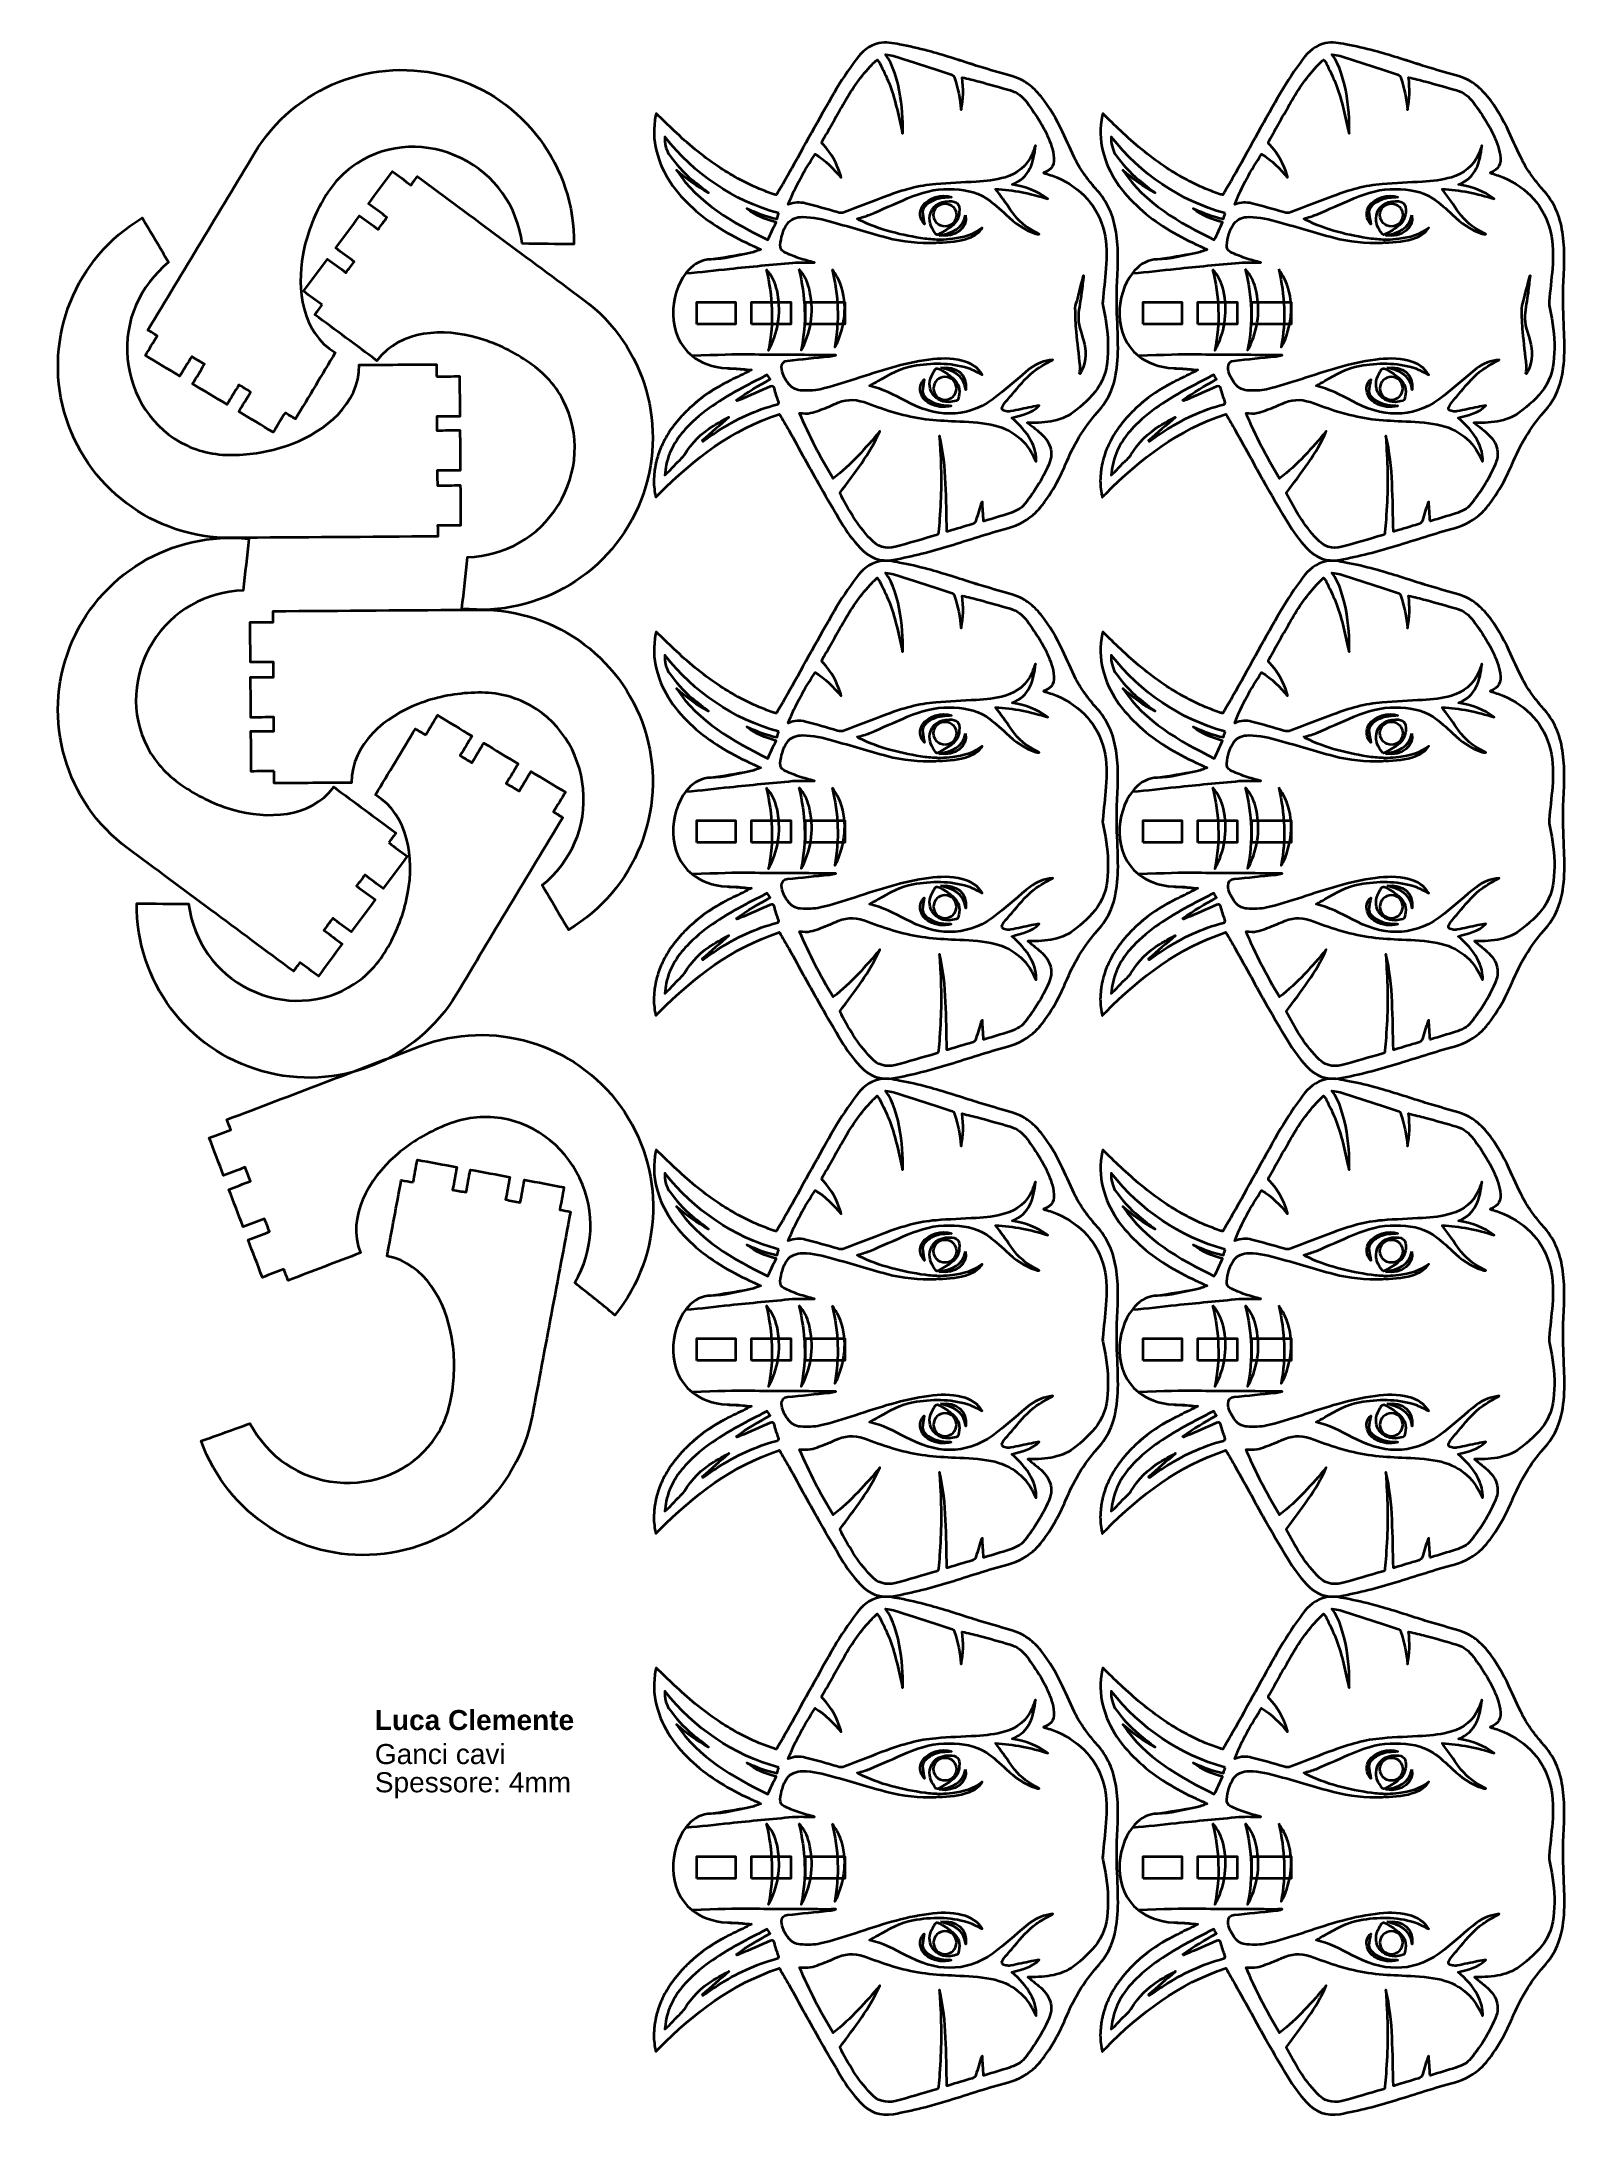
# Model space of a CAD drawing. Header units: inches. Extents: x -57 to 208, y -92 to 270.
import ezdxf

# ---------------------------------------------------------------- set-up
doc = ezdxf.new("R2010")
doc.units = ezdxf.units.IN
doc.header["$MEASUREMENT"] = 0
for name, color, linetype in [('Predefinito', 7, 'Continuous'), ('Tagli', 7, 'Continuous'), ('tagli interni', 7, 'Continuous')]:
    doc.layers.add(name, color=color, linetype=linetype)

msp = doc.modelspace()

# ---------------------------------------------------------------- texts
at = {"layer": 'tagli interni', "color": 7, "char_height": 3.4967, "attachment_point": 7}
for s, insert in [('\\fArial|b1|i0|c0|p34;\\W1;Luca Clemente', (0.94, -24.62)), ('\\fArial|b0|i0|c0|p34;\\W1;Ganci cavi', (0.94, -30.55)), ('\\fArial|b0|i0|c0|p34;\\W1;Spessore: 4mm', (0.94, -36.48))]:
    msp.add_mtext(s, dxfattribs=dict(at, insert=insert))

# ---------------------------------------------------------------- linework, layer by layer
at = {"layer": 'Predefinito', "color": 7, "lineweight": 35}
for points, knots in [([(129.28, 208.86), (128.73, 207.46), (127.88, 206.26), (126.89, 205.14), (124.5, 202.45), (122.74, 199.39), (121.35, 196.08), (121.07, 195.42), (120.78, 194.77), (120.46, 194.12), (119.68, 192.51), (118.77, 190.97), (117.7, 189.53), (117.48, 189.24), (117.26, 188.95), (117.04, 188.67), (116.94, 188.55), (116.84, 188.44), (116.75, 188.33), (116.65, 188.21), (116.56, 188.1), (116.45, 188), (116.35, 187.89), (116.25, 187.79), (116.15, 187.69), (114.8, 186.37), (113.2, 185.48), (111.29, 184.96), (107.87, 184.02), (104.49, 182.91), (101.1, 181.86), (97.9, 180.87), (94.67, 180.04), (91.38, 179.44), (88.98, 179), (87.11, 179.8), (85.52, 181.53), (84.27, 182.88), (83.17, 184.33), (82.24, 185.92), (81.04, 187.99), (79.8, 190.03), (78.62, 192.12), (76.76, 195.41), (74.94, 198.72), (73.1, 202.02), (72.57, 202.96), (72.02, 203.88), (71.46, 204.84), (63.22, 202.13), (56.58, 197.04), (50.52, 190.94), (50.32, 190.74), (50.13, 190.55), (49.93, 190.35), (49.93, 190.35), (49.93, 190.34), (49.93, 190.34), (49.87, 190.58), (49.82, 190.82), (49.77, 191.06), (49.59, 192.03), (49.55, 192.97), (49.61, 193.91), (49.62, 194.05), (49.63, 194.2), (49.64, 194.34), (49.66, 194.56), (49.69, 194.78), (49.71, 195), (49.74, 195.18), (49.76, 195.37), (49.8, 195.55), (49.81, 195.63), (49.82, 195.71), (49.84, 195.78), (49.88, 196.02), (49.93, 196.25), (49.98, 196.48), (50.01, 196.59), (50.04, 196.71), (50.06, 196.81), (50.29, 197.68), (50.58, 198.51), (50.94, 199.31), (51, 199.43), (51.05, 199.55), (51.1, 199.67), (51.16, 199.78), (51.22, 199.9), (51.28, 200.01), (51.51, 200.48), (51.77, 200.93), (52.05, 201.37), (52.11, 201.48), (52.18, 201.59), (52.26, 201.7), (52.9, 202.68), (53.65, 203.62), (54.47, 204.52), (54.66, 204.71), (54.84, 204.91), (55.03, 205.11), (55.14, 205.21), (55.24, 205.31), (55.35, 205.42), (55.51, 205.58), (55.68, 205.74), (55.85, 205.9), (57.49, 207.44), (59.29, 208.77), (61.28, 209.84), (61.51, 209.97), (61.74, 210.09), (61.97, 210.21), (62.32, 210.39), (62.67, 210.57), (63.03, 210.75), (64.09, 211.29), (65.16, 211.81), (66.22, 212.34), (66.3, 212.38), (66.37, 212.42), (66.58, 212.53), (65.47, 212.62), (64.51, 212.7), (63.54, 212.77), (63.26, 212.79), (62.88, 212.81), (62.4, 212.81), (59.74, 212.99), (57.72, 213.79), (56.24, 214.97), (60.57, 215.12), (64.17, 215.25), (65.63, 215.22), (69.81, 215.13), (73.99, 215.15), (78.16, 215.12), (79.21, 215.11), (80.25, 215.12), (81.3, 215.12), (80.92, 214.98), (80.54, 214.93), (80.16, 214.89), (77.74, 214.64), (75.32, 214.4), (72.9, 214.14), (72.17, 214.07), (71.84, 213.68), (71.85, 212.94), (71.88, 211.97), (72.34, 211.16), (72.86, 210.38), (73.4, 209.55), (74.19, 209.02), (75.16, 208.97), (76.3, 208.93), (77.48, 208.89), (78.57, 209.14), (80.64, 209.62), (82.67, 210.27), (84.69, 210.93), (88.88, 212.3), (93.06, 213.73), (97.47, 214.29), (99.43, 214.55), (101.41, 214.63), (103.35, 214.13), (104.84, 213.74), (106.09, 212.99), (106.83, 211.7), (106.03, 212.08), (105.2, 212.59), (104.3, 212.88), (101.17, 213.86), (97.99, 213.79), (94.79, 213.24), (92.56, 212.86), (90.65, 211.7), (88.72, 210.62), (88.23, 210.34), (87.75, 210.07), (87.19, 209.75), (87.53, 209.66), (87.77, 209.59), (88.01, 209.52), (90.25, 208.9), (92.25, 207.74), (94.3, 206.7), (99.64, 204.02), (104.76, 204.26), (109.51, 208.05), (111.42, 209.57), (113.24, 211.22), (115.14, 212.75), (116.28, 213.66), (117.66, 214.12), (119.11, 214.31), (118.97, 214.21), (118.81, 214.14), (118.67, 214.05), (117.85, 213.57), (117, 213.12), (116.23, 212.58), (114.74, 211.54), (113.61, 210.14), (112.46, 208.76), (111.8, 207.97), (111.1, 207.23), (110.48, 206.41), (110.03, 205.81), (110.22, 205.44), (110.96, 205.33), (111.23, 205.28), (111.52, 205.26), (111.79, 205.32), (113, 205.55), (114.2, 205.81), (115.41, 206.06), (115.86, 206.16), (116.32, 206.24), (116.77, 206.34), (115.48, 204.93), (113.69, 204.66), (111.98, 204.15), (114.76, 201.89), (116.54, 198.67), (116.2, 196.56), (116.14, 196.67), (116.1, 196.74), (116.07, 196.82), (114.55, 200.22), (111.98, 202.3), (108.32, 203.01), (106.28, 203.41), (104.21, 203.49), (102.14, 203.59), (100.4, 203.67), (98.65, 203.75), (96.92, 203.97), (93.43, 204.41), (90.09, 205.49), (86.81, 206.72), (85.11, 207.37), (83.44, 207.54), (81.73, 206.84), (81.09, 206.59), (80.48, 206.27), (79.84, 206.03), (78.87, 205.66), (77.91, 205.27), (76.91, 205.02), (76.32, 204.88), (75.67, 205), (74.98, 205), (76.65, 201.02), (78.6, 197.28), (80.83, 193.58), (83.96, 196.01), (86.47, 198.9), (88.97, 201.83), (88.13, 199.86), (87.03, 198.04), (85.81, 196.3), (84.59, 194.54), (83.3, 192.83), (82, 191.05), (83.42, 188.25), (85.07, 185.48), (87.32, 183.06), (88.57, 181.73), (89.98, 181.27), (91.65, 181.69), (94.05, 182.29), (96.42, 183.04), (98.8, 183.72), (99.09, 183.8), (99.19, 183.95), (99.21, 184.23), (99.26, 184.99), (99.33, 185.74), (99.39, 186.5), (99.68, 190.51), (99.75, 194.52), (99.5, 198.54), (99.45, 199.38), (99.41, 200.22), (99.36, 201.06), (100.01, 198.32), (100.32, 195.54), (100.44, 192.75), (100.57, 189.96), (100.59, 187.16), (100.66, 184.34), (100.73, 184.35), (100.87, 184.38), (101, 184.42), (102.35, 184.82), (103.69, 185.24), (105.04, 185.63), (105.41, 185.73), (105.62, 185.93), (105.72, 186.27), (106.05, 187.35), (106.39, 188.42), (106.73, 189.49), (106.77, 189.49), (106.8, 189.5), (106.84, 189.51), (106.91, 188.4), (106.98, 187.29), (107.05, 186.16), (107.11, 186.17), (107.21, 186.18), (107.31, 186.21), (108.71, 186.64), (110.11, 187.05), (111.5, 187.51), (112.53, 187.85), (113.53, 188.24), (114.25, 189.17), (116.01, 191.46), (117.57, 193.85), (118.62, 196.54), (118.83, 197.07), (118.87, 197.71), (118.83, 198.29), (118.73, 199.44), (118.11, 200.4), (117.32, 201.18), (116.53, 201.95), (115.62, 202.61), (114.79, 203.3), (114.86, 203.3), (114.93, 203.29), (114.99, 203.29), (117.96, 203.27), (120.82, 203.55), (123.25, 205.56), (124.81, 206.85), (126.3, 208.17), (127.34, 209.93), (128.51, 211.89), (128.69, 214.05), (128.74, 216.25), (128.78, 218.61), (128.43, 220.92), (127.97, 223.22), (127.89, 223.63), (127.78, 224.06), (127.82, 224.47), (127.98, 226.38), (128.25, 228.28), (128.38, 230.19), (128.54, 232.35), (128.59, 234.54), (128.06, 236.66), (126.94, 241.16), (124.03, 244.18), (119.87, 246.07), (119.11, 246.41), (118.28, 246.62), (117.51, 246.88), (119.05, 247.5), (119.53, 248.33), (119.26, 250.02), (119.16, 250.68), (118.99, 251.34), (118.76, 251.96), (117.79, 254.58), (116.28, 256.88), (114.64, 259.12), (113.87, 260.18), (112.9, 260.91), (111.67, 261.27), (109.88, 261.81), (108.09, 262.3), (106.29, 262.79), (105.33, 263.06), (104.36, 263.27), (103.33, 263.52), (103.53, 261.58), (103.57, 259.72), (103.13, 257.87), (102.95, 259.77), (102.58, 261.63), (101.99, 263.44), (101.89, 263.75), (101.74, 263.93), (101.41, 264.03), (100.47, 264.31), (99.54, 264.64), (98.6, 264.94), (96.19, 265.72), (93.79, 266.51), (91.37, 267.28), (90.96, 267.4), (90.52, 267.42), (89.97, 267.5), (92.64, 264.01), (93.15, 256.32), (92.94, 253.73), (92.88, 253.96), (92.85, 254.15), (92.8, 254.34), (92.19, 257.1), (91.61, 259.88), (90.57, 262.52), (90.1, 263.71), (89.51, 264.85), (88.95, 266.01), (88.86, 266.22), (88.68, 266.39), (88.51, 266.61), (88.19, 266.3), (87.89, 266.05), (87.62, 265.78), (85.73, 263.79), (84.17, 261.56), (82.8, 259.19), (81.51, 256.97), (80.27, 254.72), (78.99, 252.49), (78.84, 252.23), (78.82, 252.06), (79.07, 251.81), (80.58, 250.29), (81.51, 248.43), (82.17, 246.42), (82.2, 246.3), (82.2, 246.17), (82.22, 246.05), (80.86, 247.6), (79.52, 249.11), (77.7, 250.16), (75.85, 247.38), (74.24, 244.52), (73.01, 241.34), (74.06, 241.81), (75.05, 241.79), (76.01, 241.55), (77.88, 241.08), (79.74, 240.55), (81.59, 240), (82.02, 239.87), (82.39, 239.84), (82.81, 240.01), (85.25, 240.96), (87.69, 241.92), (90.15, 242.83), (92.92, 243.86), (95.77, 244.68), (98.73, 244.92), (101.06, 245.11), (103.41, 245.21), (105.74, 245.33), (107.45, 245.43), (109.14, 245.61), (110.79, 246.1), (112.95, 246.74), (114.58, 248.01), (115.5, 250.09), (115.72, 250.6), (115.9, 251.13), (116.09, 251.64), (115.83, 248.74), (115.11, 246.1), (112.04, 244.83), (114.34, 244.47), (116.42, 243.74), (118.24, 242.34), (115.27, 243.3), (112.25, 243.9), (109.15, 244.06), (110.04, 242.83), (110.9, 241.7), (111.69, 240.52), (112.71, 239.02), (113.93, 237.75), (115.51, 236.87), (115.92, 236.64), (116.34, 236.43), (116.76, 236.21), (116.53, 236.17), (116.33, 236.21), (116.14, 236.27), (114.12, 236.91), (112.5, 238.14), (110.98, 239.57), (109.89, 240.59), (108.78, 241.61), (107.55, 242.44), (105.62, 243.74), (103.35, 243.99), (101.08, 244.05), (98.54, 244.12), (96.14, 243.44), (93.82, 242.45), (91.61, 241.49), (89.41, 240.51), (87.19, 239.58), (86.52, 239.3), (85.8, 239.13), (85.03, 238.89), (85.19, 238.8), (85.26, 238.75), (85.33, 238.71), (88.96, 236.9), (92.86, 235.97), (96.85, 235.4), (97.75, 235.27), (98.66, 235.26), (99.57, 235.19), (100.25, 235.25), (100.93, 235.3), (101.61, 235.38), (103.51, 235.59), (105.31, 236.07), (106.83, 237.32), (106.31, 236.4), (105.45, 235.91), (104.52, 235.56), (102.81, 234.92), (101.03, 234.75), (99.23, 234.72), (99.2, 234.72), (99.17, 234.76), (99.15, 234.78), (99, 234.75), (98.85, 234.69), (98.69, 234.69), (95.83, 234.62), (92.98, 234.85), (90.21, 235.6), (87.05, 236.45), (83.93, 237.42), (80.77, 238.29), (79.06, 238.76), (77.33, 239.21), (75.54, 239.2), (74.45, 239.19), (73.46, 238.89), (72.81, 237.96), (72.05, 236.86), (71.75, 235.59), (71.62, 234.28), (71.58, 233.81), (71.77, 233.33), (72.21, 233.12), (73.05, 232.7), (73.93, 232.34), (74.82, 232.03), (75.76, 231.71), (76.73, 231.48), (77.58, 231.24), (76.37, 231.24), (75.08, 231.33), (73.81, 231.22), (70.14, 230.91), (66.48, 230.53), (62.82, 230.16), (60.28, 229.91), (57.75, 229.57), (55.2, 229.4), (55.2, 229.4), (55.17, 229.4), (55.17, 229.4), (56.18, 230.7), (57.49, 231.58), (58.97, 231.75), (59.2, 231.76), (59.37, 231.77), (59.49, 231.79), (61.74, 232.08), (63.98, 232.47), (66.21, 232.87), (66.85, 232.98), (67.46, 233.27), (68.23, 233.53), (68.14, 233.57), (68.04, 233.61), (67.96, 233.66), (67.61, 233.82), (67.29, 233.96), (66.98, 234.1), (66.76, 234.21), (66.54, 234.31), (66.32, 234.41), (62.73, 236.05), (59.36, 238.05), (56.42, 240.71), (53.4, 243.44), (51.04, 246.61), (50.04, 250.65), (49.53, 252.69), (49.47, 254.75), (49.89, 256.82), (49.92, 256.94), (49.96, 257.06), (50, 257.21), (51.06, 256.19), (52.1, 255.19), (53.14, 254.2), (55.5, 251.95), (58, 249.88), (60.71, 248.04), (63, 246.49), (65.41, 245.17), (67.95, 244.11), (68.8, 243.76), (69.66, 243.43), (70.53, 243.13), (70.56, 243.12), (70.59, 243.11), (70.62, 243.1), (70.68, 243.09), (70.74, 243.07), (70.81, 243.06), (70.85, 243.05), (70.88, 243.04), (70.93, 243.03), (71.66, 244.3), (72.41, 245.54), (73.12, 246.81), (75.75, 251.5), (78.31, 256.21), (81, 260.86), (82.15, 262.86), (83.49, 264.78), (84.85, 266.65), (85.84, 267.99), (87.1, 269.08), (88.81, 269.49), (90.03, 269.78), (91.23, 269.49), (92.42, 269.28), (94.08, 268.97), (95.71, 268.58), (97.33, 268.15), (100.04, 267.42), (102.7, 266.55), (105.37, 265.7), (105.93, 265.52), (106.48, 265.35), (107.04, 265.18), (108.7, 264.68), (110.38, 264.22), (112.05, 263.73), (112.7, 263.54), (113.31, 263.28), (113.87, 262.97), (114.66, 262.54), (115.37, 261.99), (116.02, 261.36), (116.39, 261), (116.74, 260.61), (117.07, 260.2), (118.59, 258.31), (119.78, 256.21), (120.81, 254.03), (121.6, 252.36), (122.33, 250.66), (123.16, 249.01), (123.35, 248.63), (123.55, 248.26), (123.77, 247.9), (123.92, 247.66), (124.07, 247.43), (124.22, 247.19), (124.61, 246.61), (125.02, 246.05), (125.45, 245.5), (125.97, 244.84), (126.51, 244.2), (127.07, 243.57), (128.97, 241.4), (129.84, 238.83), (130.23, 236.05), (130.65, 232.99), (130.42, 229.93), (130.3, 226.87), (130.21, 224.5), (130.32, 222.12), (130.41, 219.75), (130.55, 216.06), (130.67, 212.38), (129.28, 208.86)], [0, 0, 0, 0, 1, 1, 1, 2, 2, 2, 3, 3, 3, 4, 4, 4, 5, 5, 5, 6, 6, 6, 7, 7, 7, 8, 8, 8, 9, 9, 9, 10, 10, 10, 11, 11, 11, 12, 12, 12, 13, 13, 13, 14, 14, 14, 15, 15, 15, 16, 16, 16, 17, 17, 17, 18, 18, 18, 19, 19, 19, 20, 20, 20, 21, 21, 21, 22, 22, 22, 23, 23, 23, 24, 24, 24, 25, 25, 25, 26, 26, 26, 27, 27, 27, 28, 28, 28, 29, 29, 29, 30, 30, 30, 31, 31, 31, 32, 32, 32, 33, 33, 33, 34, 34, 34, 35, 35, 35, 36, 36, 36, 37, 37, 37, 38, 38, 38, 39, 39, 39, 40, 40, 40, 41, 41, 41, 42, 42, 42, 43, 43, 43, 44, 44, 44, 45, 45, 45, 46, 46, 46, 47, 47, 47, 48, 48, 48, 49, 49, 49, 50, 50, 50, 51, 51, 51, 52, 52, 52, 53, 53, 53, 54, 54, 54, 55, 55, 55, 56, 56, 56, 57, 57, 57, 58, 58, 58, 59, 59, 59, 60, 60, 60, 61, 61, 61, 62, 62, 62, 63, 63, 63, 64, 64, 64, 65, 65, 65, 66, 66, 66, 67, 67, 67, 68, 68, 68, 69, 69, 69, 70, 70, 70, 71, 71, 71, 72, 72, 72, 73, 73, 73, 74, 74, 74, 75, 75, 75, 76, 76, 76, 77, 77, 77, 78, 78, 78, 79, 79, 79, 80, 80, 80, 81, 81, 81, 82, 82, 82, 83, 83, 83, 84, 84, 84, 85, 85, 85, 86, 86, 86, 87, 87, 87, 88, 88, 88, 89, 89, 89, 90, 90, 90, 91, 91, 91, 92, 92, 92, 93, 93, 93, 94, 94, 94, 95, 95, 95, 96, 96, 96, 97, 97, 97, 98, 98, 98, 99, 99, 99, 100, 100, 100, 101, 101, 101, 102, 102, 102, 103, 103, 103, 104, 104, 104, 105, 105, 105, 106, 106, 106, 107, 107, 107, 108, 108, 108, 109, 109, 109, 110, 110, 110, 111, 111, 111, 112, 112, 112, 113, 113, 113, 114, 114, 114, 115, 115, 115, 116, 116, 116, 117, 117, 117, 118, 118, 118, 119, 119, 119, 120, 120, 120, 121, 121, 121, 122, 122, 122, 123, 123, 123, 124, 124, 124, 125, 125, 125, 126, 126, 126, 127, 127, 127, 128, 128, 128, 129, 129, 129, 130, 130, 130, 131, 131, 131, 132, 132, 132, 133, 133, 133, 134, 134, 134, 135, 135, 135, 136, 136, 136, 137, 137, 137, 138, 138, 138, 139, 139, 139, 140, 140, 140, 141, 141, 141, 142, 142, 142, 143, 143, 143, 144, 144, 144, 145, 145, 145, 146, 146, 146, 147, 147, 147, 148, 148, 148, 149, 149, 149, 150, 150, 150, 151, 151, 151, 152, 152, 152, 153, 153, 153, 154, 154, 154, 155, 155, 155, 156, 156, 156, 157, 157, 157, 158, 158, 158, 159, 159, 159, 160, 160, 160, 161, 161, 161, 162, 162, 162, 163, 163, 163, 164, 164, 164, 165, 165, 165, 166, 166, 166, 167, 167, 167, 168, 168, 168, 169, 169, 169, 170, 170, 170, 171, 171, 171, 172, 172, 172, 173, 173, 173, 174, 174, 174, 175, 175, 175, 176, 176, 176, 177, 177, 177, 178, 178, 178, 179, 179, 179, 180, 180, 180, 181, 181, 181, 182, 182, 182, 183, 183, 183, 184, 184, 184, 185, 185, 185, 186, 186, 186, 187, 187, 187, 188, 188, 188, 189, 189, 189, 190, 190, 190, 191, 191, 191, 192, 192, 192, 193, 193, 193, 194, 194, 194, 195, 195, 195, 196, 196, 196, 197, 197, 197, 198, 198, 198, 199, 199, 199, 200, 200, 200, 201, 201, 201, 202, 202, 202, 203, 203, 203, 204, 204, 204, 205, 205, 205, 206, 206, 206, 207, 207, 207, 208, 208, 208, 209, 209, 209, 210, 210, 210, 211, 211, 211, 212, 212, 212, 213, 213, 213, 214, 214, 214, 215, 215, 215, 216, 216, 216, 217, 217, 217, 218, 218, 218, 219, 219, 219, 220, 220, 220, 221, 221, 221, 222, 222, 222, 223, 223, 223, 224, 224, 224, 225, 225, 225, 226, 226, 226, 227, 227, 227, 228, 228, 228, 229, 229, 229, 229]), ([(207.11, 208.86), (206.55, 207.46), (205.7, 206.26), (204.72, 205.14), (202.33, 202.45), (200.56, 199.39), (199.18, 196.08), (198.9, 195.42), (198.61, 194.77), (198.29, 194.12), (197.5, 192.51), (196.6, 190.97), (195.52, 189.53), (195.31, 189.24), (195.09, 188.95), (194.86, 188.67), (194.77, 188.55), (194.67, 188.44), (194.57, 188.33), (194.48, 188.21), (194.38, 188.1), (194.28, 188), (194.18, 187.89), (194.07, 187.79), (193.97, 187.69), (192.63, 186.37), (191.02, 185.48), (189.12, 184.96), (185.7, 184.02), (182.32, 182.91), (178.93, 181.86), (175.73, 180.87), (172.5, 180.04), (169.2, 179.44), (166.8, 179), (164.94, 179.8), (163.34, 181.53), (162.1, 182.88), (160.99, 184.33), (160.07, 185.92), (158.87, 187.99), (157.62, 190.03), (156.45, 192.12), (154.59, 195.41), (152.77, 198.72), (150.92, 202.02), (150.4, 202.96), (149.85, 203.88), (149.29, 204.84), (141.04, 202.13), (134.4, 197.04), (128.34, 190.94), (128.15, 190.74), (127.95, 190.55), (127.76, 190.35), (127.76, 190.35), (127.75, 190.34), (127.75, 190.34), (127.69, 190.58), (127.64, 190.82), (127.6, 191.06), (127.42, 192.03), (127.37, 192.97), (127.43, 193.91), (127.44, 194.05), (127.46, 194.2), (127.47, 194.34), (127.49, 194.56), (127.51, 194.78), (127.54, 195), (127.56, 195.18), (127.59, 195.37), (127.62, 195.55), (127.63, 195.63), (127.65, 195.71), (127.66, 195.78), (127.71, 196.02), (127.75, 196.25), (127.8, 196.48), (127.83, 196.59), (127.86, 196.71), (127.89, 196.81), (128.11, 197.68), (128.41, 198.51), (128.77, 199.31), (128.82, 199.43), (128.87, 199.55), (128.93, 199.67), (128.99, 199.78), (129.04, 199.9), (129.1, 200.01), (129.34, 200.48), (129.59, 200.93), (129.87, 201.37), (129.94, 201.48), (130.01, 201.59), (130.08, 201.7), (130.73, 202.68), (131.48, 203.62), (132.3, 204.52), (132.49, 204.71), (132.67, 204.91), (132.86, 205.11), (132.96, 205.21), (133.07, 205.31), (133.17, 205.42), (133.34, 205.58), (133.5, 205.74), (133.67, 205.9), (135.31, 207.44), (137.12, 208.77), (139.11, 209.84), (139.34, 209.97), (139.57, 210.09), (139.8, 210.21), (140.14, 210.39), (140.5, 210.57), (140.85, 210.75), (141.91, 211.29), (142.98, 211.81), (144.04, 212.34), (144.12, 212.38), (144.19, 212.42), (144.4, 212.53), (143.3, 212.62), (142.33, 212.7), (141.37, 212.77), (141.09, 212.79), (140.71, 212.81), (140.23, 212.81), (137.56, 212.99), (135.54, 213.79), (134.06, 214.97), (138.39, 215.12), (142, 215.25), (143.46, 215.22), (147.63, 215.13), (151.81, 215.15), (155.99, 215.12), (157.03, 215.11), (158.08, 215.12), (159.12, 215.12), (158.74, 214.98), (158.36, 214.93), (157.98, 214.89), (155.56, 214.64), (153.14, 214.4), (150.73, 214.14), (150, 214.07), (149.67, 213.68), (149.68, 212.94), (149.7, 211.97), (150.16, 211.16), (150.68, 210.38), (151.23, 209.55), (152.02, 209.02), (152.99, 208.97), (154.13, 208.93), (155.3, 208.89), (156.39, 209.14), (158.46, 209.62), (160.49, 210.27), (162.51, 210.93), (166.71, 212.3), (170.89, 213.73), (175.29, 214.29), (177.26, 214.55), (179.23, 214.63), (181.17, 214.13), (182.66, 213.74), (183.91, 212.99), (184.65, 211.7), (183.85, 212.08), (183.02, 212.59), (182.12, 212.88), (179, 213.86), (175.81, 213.79), (172.62, 213.24), (170.38, 212.86), (168.48, 211.7), (166.54, 210.62), (166.06, 210.34), (165.58, 210.07), (165.02, 209.75), (165.36, 209.66), (165.59, 209.59), (165.83, 209.52), (168.07, 208.9), (170.07, 207.74), (172.13, 206.7), (177.47, 204.02), (182.58, 204.26), (187.34, 208.05), (189.25, 209.57), (191.06, 211.22), (192.97, 212.75), (194.11, 213.66), (195.48, 214.12), (196.94, 214.31), (196.8, 214.21), (196.64, 214.14), (196.49, 214.05), (195.67, 213.57), (194.83, 213.12), (194.06, 212.58), (192.57, 211.54), (191.43, 210.14), (190.28, 208.76), (189.63, 207.97), (188.92, 207.23), (188.31, 206.41), (187.85, 205.81), (188.04, 205.44), (188.78, 205.33), (189.05, 205.28), (189.35, 205.26), (189.62, 205.32), (190.82, 205.55), (192.03, 205.81), (193.23, 206.06), (193.69, 206.16), (194.14, 206.24), (194.6, 206.34), (193.31, 204.93), (191.52, 204.66), (189.81, 204.15), (192.58, 201.89), (194.37, 198.67), (194.02, 196.56), (193.97, 196.67), (193.93, 196.74), (193.89, 196.82), (192.38, 200.22), (189.81, 202.3), (186.15, 203.01), (184.1, 203.41), (182.03, 203.49), (179.96, 203.59), (178.22, 203.67), (176.47, 203.75), (174.75, 203.97), (171.26, 204.41), (167.92, 205.49), (164.64, 206.72), (162.93, 207.37), (161.27, 207.54), (159.55, 206.84), (158.92, 206.59), (158.31, 206.27), (157.66, 206.03), (156.7, 205.66), (155.73, 205.27), (154.73, 205.02), (154.15, 204.88), (153.5, 205), (152.81, 205), (154.47, 201.02), (156.43, 197.28), (158.65, 193.58), (161.78, 196.01), (164.3, 198.9), (166.79, 201.83), (165.96, 199.86), (164.85, 198.04), (163.64, 196.3), (162.41, 194.54), (161.12, 192.83), (159.83, 191.05), (161.24, 188.25), (162.9, 185.48), (165.15, 183.06), (166.39, 181.73), (167.81, 181.27), (169.47, 181.69), (171.88, 182.29), (174.24, 183.04), (176.63, 183.72), (176.91, 183.8), (177.02, 183.95), (177.03, 184.23), (177.08, 184.99), (177.15, 185.74), (177.21, 186.5), (177.51, 190.51), (177.57, 194.52), (177.32, 198.54), (177.27, 199.38), (177.23, 200.22), (177.19, 201.06), (177.84, 198.32), (178.15, 195.54), (178.27, 192.75), (178.39, 189.96), (178.42, 187.16), (178.49, 184.34), (178.56, 184.35), (178.69, 184.38), (178.82, 184.42), (180.17, 184.82), (181.51, 185.24), (182.87, 185.63), (183.23, 185.73), (183.44, 185.93), (183.55, 186.27), (183.88, 187.35), (184.22, 188.42), (184.56, 189.49), (184.59, 189.49), (184.63, 189.5), (184.66, 189.51), (184.73, 188.4), (184.8, 187.29), (184.88, 186.16), (184.93, 186.17), (185.04, 186.18), (185.14, 186.21), (186.53, 186.64), (187.94, 187.05), (189.32, 187.51), (190.36, 187.85), (191.36, 188.24), (192.07, 189.17), (193.83, 191.46), (195.4, 193.85), (196.44, 196.54), (196.65, 197.07), (196.7, 197.71), (196.65, 198.29), (196.56, 199.44), (195.94, 200.4), (195.14, 201.18), (194.35, 201.95), (193.45, 202.61), (192.61, 203.3), (192.68, 203.3), (192.75, 203.29), (192.82, 203.29), (195.78, 203.27), (198.65, 203.55), (201.08, 205.56), (202.64, 206.85), (204.12, 208.17), (205.17, 209.93), (206.33, 211.89), (206.52, 214.05), (206.56, 216.25), (206.61, 218.61), (206.26, 220.92), (205.79, 223.22), (205.71, 223.63), (205.6, 224.06), (205.64, 224.47), (205.81, 226.38), (206.07, 228.28), (206.21, 230.19), (206.37, 232.35), (206.41, 234.54), (205.88, 236.66), (204.76, 241.16), (201.85, 244.18), (197.7, 246.07), (196.93, 246.41), (196.11, 246.62), (195.34, 246.88), (196.87, 247.5), (197.35, 248.33), (197.09, 250.02), (196.98, 250.68), (196.82, 251.34), (196.59, 251.96), (195.62, 254.58), (194.1, 256.88), (192.46, 259.12), (191.69, 260.18), (190.73, 260.91), (189.49, 261.27), (187.71, 261.81), (185.91, 262.3), (184.11, 262.79), (183.16, 263.06), (182.19, 263.27), (181.15, 263.52), (181.36, 261.58), (181.4, 259.72), (180.95, 257.87), (180.77, 259.77), (180.41, 261.63), (179.81, 263.44), (179.71, 263.75), (179.57, 263.93), (179.24, 264.03), (178.29, 264.31), (177.36, 264.64), (176.42, 264.94), (174.02, 265.72), (171.61, 266.51), (169.2, 267.28), (168.79, 267.4), (168.34, 267.42), (167.79, 267.5), (170.47, 264.01), (170.97, 256.32), (170.76, 253.73), (170.71, 253.96), (170.67, 254.15), (170.63, 254.34), (170.01, 257.1), (169.44, 259.88), (168.4, 262.52), (167.93, 263.71), (167.33, 264.85), (166.78, 266.01), (166.68, 266.22), (166.5, 266.39), (166.34, 266.61), (166.01, 266.3), (165.71, 266.05), (165.45, 265.78), (163.55, 263.79), (162, 261.56), (160.62, 259.19), (159.34, 256.97), (158.09, 254.72), (156.82, 252.49), (156.67, 252.23), (156.64, 252.06), (156.89, 251.81), (158.4, 250.29), (159.34, 248.43), (159.99, 246.42), (160.03, 246.3), (160.02, 246.17), (160.04, 246.05), (158.69, 247.6), (157.35, 249.11), (155.52, 250.16), (153.67, 247.38), (152.07, 244.52), (150.83, 241.34), (151.88, 241.81), (152.88, 241.79), (153.84, 241.55), (155.71, 241.08), (157.56, 240.55), (159.42, 240), (159.84, 239.87), (160.21, 239.84), (160.63, 240.01), (163.07, 240.96), (165.51, 241.92), (167.97, 242.83), (170.75, 243.86), (173.59, 244.68), (176.56, 244.92), (178.89, 245.11), (181.23, 245.21), (183.57, 245.33), (185.28, 245.43), (186.97, 245.61), (188.62, 246.1), (190.78, 246.74), (192.41, 248.01), (193.33, 250.09), (193.55, 250.6), (193.72, 251.13), (193.92, 251.64), (193.65, 248.74), (192.93, 246.1), (189.87, 244.83), (192.17, 244.47), (194.25, 243.74), (196.06, 242.34), (193.1, 243.3), (190.08, 243.9), (186.97, 244.06), (187.86, 242.83), (188.73, 241.7), (189.52, 240.52), (190.54, 239.02), (191.75, 237.75), (193.34, 236.87), (193.75, 236.64), (194.17, 236.43), (194.59, 236.21), (194.35, 236.17), (194.15, 236.21), (193.96, 236.27), (191.95, 236.91), (190.32, 238.14), (188.8, 239.57), (187.72, 240.59), (186.6, 241.61), (185.37, 242.44), (183.44, 243.74), (181.18, 243.99), (178.91, 244.05), (176.36, 244.12), (173.96, 243.44), (171.64, 242.45), (169.43, 241.49), (167.23, 240.51), (165.01, 239.58), (164.35, 239.3), (163.63, 239.13), (162.86, 238.89), (163.01, 238.8), (163.08, 238.75), (163.16, 238.71), (166.79, 236.9), (170.68, 235.97), (174.67, 235.4), (175.57, 235.27), (176.49, 235.26), (177.39, 235.19), (178.08, 235.25), (178.76, 235.3), (179.44, 235.38), (181.33, 235.59), (183.14, 236.07), (184.65, 237.32), (184.14, 236.4), (183.28, 235.91), (182.34, 235.56), (180.64, 234.92), (178.85, 234.75), (177.05, 234.72), (177.03, 234.72), (177, 234.76), (176.97, 234.78), (176.82, 234.75), (176.67, 234.69), (176.52, 234.69), (173.65, 234.62), (170.81, 234.85), (168.04, 235.6), (164.88, 236.45), (161.75, 237.42), (158.6, 238.29), (156.89, 238.76), (155.16, 239.21), (153.36, 239.2), (152.28, 239.19), (151.28, 238.89), (150.63, 237.96), (149.88, 236.86), (149.57, 235.59), (149.45, 234.28), (149.4, 233.81), (149.6, 233.33), (150.04, 233.12), (150.88, 232.7), (151.75, 232.34), (152.64, 232.03), (153.58, 231.71), (154.56, 231.48), (155.41, 231.24), (154.2, 231.24), (152.91, 231.33), (151.63, 231.22), (147.97, 230.91), (144.31, 230.53), (140.65, 230.16), (138.11, 229.91), (135.57, 229.57), (133.03, 229.4), (133.03, 229.4), (133, 229.4), (133, 229.4), (134.01, 230.7), (135.31, 231.58), (136.79, 231.75), (137.02, 231.76), (137.2, 231.77), (137.32, 231.79), (139.57, 232.08), (141.8, 232.47), (144.04, 232.87), (144.68, 232.98), (145.29, 233.27), (146.05, 233.53), (145.96, 233.57), (145.87, 233.61), (145.79, 233.66), (145.43, 233.82), (145.12, 233.96), (144.81, 234.1), (144.58, 234.21), (144.36, 234.31), (144.14, 234.41), (140.55, 236.05), (137.18, 238.05), (134.25, 240.71), (131.23, 243.44), (128.86, 246.61), (127.86, 250.65), (127.35, 252.69), (127.3, 254.75), (127.72, 256.82), (127.74, 256.94), (127.78, 257.06), (127.83, 257.21), (128.88, 256.19), (129.92, 255.19), (130.96, 254.2), (133.32, 251.95), (135.83, 249.88), (138.53, 248.04), (140.83, 246.49), (143.24, 245.17), (145.77, 244.11), (146.62, 243.76), (147.48, 243.43), (148.35, 243.13), (148.38, 243.12), (148.41, 243.11), (148.44, 243.1), (148.5, 243.09), (148.57, 243.07), (148.64, 243.06), (148.67, 243.05), (148.71, 243.04), (148.75, 243.03), (149.49, 244.3), (150.24, 245.54), (150.95, 246.81), (153.57, 251.5), (156.14, 256.21), (158.82, 260.86), (159.98, 262.86), (161.31, 264.78), (162.68, 266.65), (163.66, 267.99), (164.93, 269.08), (166.63, 269.49), (167.86, 269.78), (169.05, 269.49), (170.24, 269.28), (171.9, 268.97), (173.54, 268.58), (175.16, 268.15), (177.86, 267.42), (180.53, 266.55), (183.2, 265.7), (183.75, 265.52), (184.31, 265.35), (184.86, 265.18), (186.53, 264.68), (188.21, 264.22), (189.88, 263.73), (190.53, 263.54), (191.13, 263.28), (191.69, 262.97), (192.48, 262.54), (193.19, 261.99), (193.84, 261.36), (194.21, 261), (194.56, 260.61), (194.9, 260.2), (196.42, 258.31), (197.6, 256.21), (198.64, 254.03), (199.43, 252.36), (200.16, 250.66), (200.99, 249.01), (201.18, 248.63), (201.38, 248.26), (201.6, 247.9), (201.74, 247.66), (201.89, 247.43), (202.05, 247.19), (202.43, 246.61), (202.85, 246.05), (203.28, 245.5), (203.8, 244.84), (204.34, 244.2), (204.89, 243.57), (206.79, 241.4), (207.67, 238.83), (208.05, 236.05), (208.47, 232.99), (208.25, 229.93), (208.12, 226.87), (208.03, 224.5), (208.14, 222.12), (208.23, 219.75), (208.38, 216.06), (208.5, 212.38), (207.11, 208.86)], [0, 0, 0, 0, 1, 1, 1, 2, 2, 2, 3, 3, 3, 4, 4, 4, 5, 5, 5, 6, 6, 6, 7, 7, 7, 8, 8, 8, 9, 9, 9, 10, 10, 10, 11, 11, 11, 12, 12, 12, 13, 13, 13, 14, 14, 14, 15, 15, 15, 16, 16, 16, 17, 17, 17, 18, 18, 18, 19, 19, 19, 20, 20, 20, 21, 21, 21, 22, 22, 22, 23, 23, 23, 24, 24, 24, 25, 25, 25, 26, 26, 26, 27, 27, 27, 28, 28, 28, 29, 29, 29, 30, 30, 30, 31, 31, 31, 32, 32, 32, 33, 33, 33, 34, 34, 34, 35, 35, 35, 36, 36, 36, 37, 37, 37, 38, 38, 38, 39, 39, 39, 40, 40, 40, 41, 41, 41, 42, 42, 42, 43, 43, 43, 44, 44, 44, 45, 45, 45, 46, 46, 46, 47, 47, 47, 48, 48, 48, 49, 49, 49, 50, 50, 50, 51, 51, 51, 52, 52, 52, 53, 53, 53, 54, 54, 54, 55, 55, 55, 56, 56, 56, 57, 57, 57, 58, 58, 58, 59, 59, 59, 60, 60, 60, 61, 61, 61, 62, 62, 62, 63, 63, 63, 64, 64, 64, 65, 65, 65, 66, 66, 66, 67, 67, 67, 68, 68, 68, 69, 69, 69, 70, 70, 70, 71, 71, 71, 72, 72, 72, 73, 73, 73, 74, 74, 74, 75, 75, 75, 76, 76, 76, 77, 77, 77, 78, 78, 78, 79, 79, 79, 80, 80, 80, 81, 81, 81, 82, 82, 82, 83, 83, 83, 84, 84, 84, 85, 85, 85, 86, 86, 86, 87, 87, 87, 88, 88, 88, 89, 89, 89, 90, 90, 90, 91, 91, 91, 92, 92, 92, 93, 93, 93, 94, 94, 94, 95, 95, 95, 96, 96, 96, 97, 97, 97, 98, 98, 98, 99, 99, 99, 100, 100, 100, 101, 101, 101, 102, 102, 102, 103, 103, 103, 104, 104, 104, 105, 105, 105, 106, 106, 106, 107, 107, 107, 108, 108, 108, 109, 109, 109, 110, 110, 110, 111, 111, 111, 112, 112, 112, 113, 113, 113, 114, 114, 114, 115, 115, 115, 116, 116, 116, 117, 117, 117, 118, 118, 118, 119, 119, 119, 120, 120, 120, 121, 121, 121, 122, 122, 122, 123, 123, 123, 124, 124, 124, 125, 125, 125, 126, 126, 126, 127, 127, 127, 128, 128, 128, 129, 129, 129, 130, 130, 130, 131, 131, 131, 132, 132, 132, 133, 133, 133, 134, 134, 134, 135, 135, 135, 136, 136, 136, 137, 137, 137, 138, 138, 138, 139, 139, 139, 140, 140, 140, 141, 141, 141, 142, 142, 142, 143, 143, 143, 144, 144, 144, 145, 145, 145, 146, 146, 146, 147, 147, 147, 148, 148, 148, 149, 149, 149, 150, 150, 150, 151, 151, 151, 152, 152, 152, 153, 153, 153, 154, 154, 154, 155, 155, 155, 156, 156, 156, 157, 157, 157, 158, 158, 158, 159, 159, 159, 160, 160, 160, 161, 161, 161, 162, 162, 162, 163, 163, 163, 164, 164, 164, 165, 165, 165, 166, 166, 166, 167, 167, 167, 168, 168, 168, 169, 169, 169, 170, 170, 170, 171, 171, 171, 172, 172, 172, 173, 173, 173, 174, 174, 174, 175, 175, 175, 176, 176, 176, 177, 177, 177, 178, 178, 178, 179, 179, 179, 180, 180, 180, 181, 181, 181, 182, 182, 182, 183, 183, 183, 184, 184, 184, 185, 185, 185, 186, 186, 186, 187, 187, 187, 188, 188, 188, 189, 189, 189, 190, 190, 190, 191, 191, 191, 192, 192, 192, 193, 193, 193, 194, 194, 194, 195, 195, 195, 196, 196, 196, 197, 197, 197, 198, 198, 198, 199, 199, 199, 200, 200, 200, 201, 201, 201, 202, 202, 202, 203, 203, 203, 204, 204, 204, 205, 205, 205, 206, 206, 206, 207, 207, 207, 208, 208, 208, 209, 209, 209, 210, 210, 210, 211, 211, 211, 212, 212, 212, 213, 213, 213, 214, 214, 214, 215, 215, 215, 216, 216, 216, 217, 217, 217, 218, 218, 218, 219, 219, 219, 220, 220, 220, 221, 221, 221, 222, 222, 222, 223, 223, 223, 224, 224, 224, 225, 225, 225, 226, 226, 226, 227, 227, 227, 228, 228, 228, 229, 229, 229, 229]), ([(71.35, 239.83), (71.24, 239.47), (71.15, 239.18), (71.05, 238.85), (69.19, 239.22), (67.5, 239.95), (65.78, 240.65), (67.26, 239.46), (68.98, 238.79), (70.88, 238.26), (70.39, 237.21), (69.94, 236.22), (69.45, 235.18), (63.27, 238.26), (57.41, 241.52), (53.51, 247.35), (55.22, 245.81), (57.07, 244.46), (59.13, 243.39), (58.17, 244.14), (57.22, 244.9), (56.27, 245.66), (54.69, 246.95), (53.38, 248.48), (52.2, 250.14), (51.71, 250.82), (51.4, 252.15), (51.5, 253.15), (56.72, 246.58), (63.28, 242.12), (71.35, 239.83)], [0, 0, 0, 0, 1, 1, 1, 2, 2, 2, 3, 3, 3, 4, 4, 4, 5, 5, 5, 6, 6, 6, 7, 7, 7, 8, 8, 8, 9, 9, 9, 10, 10, 10, 10]), ([(149.17, 239.83), (149.06, 239.47), (148.97, 239.18), (148.87, 238.85), (147.02, 239.22), (145.32, 239.95), (143.61, 240.65), (145.08, 239.46), (146.81, 238.79), (148.71, 238.26), (148.22, 237.21), (147.76, 236.22), (147.28, 235.18), (141.1, 238.26), (135.24, 241.52), (131.33, 247.35), (133.05, 245.81), (134.9, 244.46), (136.95, 243.39), (136, 244.14), (135.04, 244.9), (134.1, 245.66), (132.51, 246.95), (131.2, 248.48), (130.02, 250.14), (129.54, 250.82), (129.22, 252.15), (129.32, 253.15), (134.55, 246.58), (141.11, 242.12), (149.17, 239.83)], [0, 0, 0, 0, 1, 1, 1, 2, 2, 2, 3, 3, 3, 4, 4, 4, 5, 5, 5, 6, 6, 6, 7, 7, 7, 8, 8, 8, 9, 9, 9, 10, 10, 10, 10]), ([(97.03, 241.25), (97.84, 241.94), (98.77, 242.38), (99.83, 242.5), (100.36, 242.56), (100.9, 242.59), (101.44, 242.63), (99.92, 243.3), (97.33, 242.49), (96.41, 241.07), (95.78, 240.1), (95.88, 238.83), (96.74, 237.93), (96.63, 238.59), (96.53, 239.12), (96.44, 239.66), (96.33, 240.3), (96.54, 240.83), (97.03, 241.25)], [0, 0, 0, 0, 1, 1, 1, 2, 2, 2, 3, 3, 3, 4, 4, 4, 5, 5, 5, 6, 6, 6, 6]), ([(174.86, 241.25), (175.67, 241.94), (176.59, 242.38), (177.65, 242.5), (178.19, 242.56), (178.72, 242.59), (179.27, 242.63), (177.74, 243.3), (175.16, 242.49), (174.24, 241.07), (173.61, 240.1), (173.71, 238.83), (174.57, 237.93), (174.45, 238.59), (174.36, 239.12), (174.27, 239.66), (174.15, 240.3), (174.36, 240.83), (174.86, 241.25)], [0, 0, 0, 0, 1, 1, 1, 2, 2, 2, 3, 3, 3, 4, 4, 4, 5, 5, 5, 6, 6, 6, 6]), ([(99.15, 236.11), (99.93, 236.57), (100.74, 237.01), (101.47, 237.55), (102.28, 238.15), (102.75, 238.98), (102.82, 240.01), (102.92, 241.48), (102.51, 241.94), (101.05, 241.95), (99.3, 241.97), (97.96, 240.97), (97.7, 239.43), (97.5, 238.18), (97.99, 237.12), (98.76, 236.18), (98.82, 236.1), (99.06, 236.06), (99.15, 236.11)], [0, 0, 0, 0, 1, 1, 1, 2, 2, 2, 3, 3, 3, 4, 4, 4, 5, 5, 5, 6, 6, 6, 6]), ([(103.9, 239.51), (103.43, 237.08), (101.53, 236.44), (99.39, 235.98), (102.12, 235.55), (104.33, 237.29), (103.9, 239.51)], [0, 0, 0, 0, 1, 1, 1, 2, 2, 2, 2]), ([(103.9, 239.51), (103.43, 237.08), (101.53, 236.44), (99.39, 235.98), (102.12, 235.55), (104.33, 237.29), (103.9, 239.51)], [0, 0, 0, 0, 1, 1, 1, 2, 2, 2, 2]), ([(176.97, 236.11), (177.76, 236.57), (178.56, 237.01), (179.29, 237.55), (180.1, 238.15), (180.57, 238.98), (180.65, 240.01), (180.75, 241.48), (180.33, 241.94), (178.87, 241.95), (177.13, 241.97), (175.78, 240.97), (175.53, 239.43), (175.32, 238.18), (175.81, 237.12), (176.58, 236.18), (176.65, 236.1), (176.88, 236.06), (176.97, 236.11)], [0, 0, 0, 0, 1, 1, 1, 2, 2, 2, 3, 3, 3, 4, 4, 4, 5, 5, 5, 6, 6, 6, 6]), ([(181.73, 239.51), (181.25, 237.08), (179.36, 236.44), (177.21, 235.98), (179.95, 235.55), (182.15, 237.29), (181.73, 239.51)], [0, 0, 0, 0, 1, 1, 1, 2, 2, 2, 2]), ([(181.73, 239.51), (181.25, 237.08), (179.36, 236.44), (177.21, 235.98), (179.95, 235.55), (182.15, 237.29), (181.73, 239.51)], [0, 0, 0, 0, 1, 1, 1, 2, 2, 2, 2]), ([(69.16, 230.06), (70.19, 228.98), (70.76, 227.71), (71.05, 226.35), (71.77, 222.94), (71.4, 219.63), (69.86, 216.48), (69.79, 216.33), (69.69, 216.19), (69.54, 215.94), (70.55, 220.74), (70.29, 225.38), (69.16, 230.06)], [0, 0, 0, 0, 1, 1, 1, 2, 2, 2, 3, 3, 3, 4, 4, 4, 4]), ([(74.85, 230.09), (75.75, 229.1), (76.31, 228.01), (76.63, 226.78), (77.55, 223.14), (77.14, 219.64), (75.45, 216.29), (75.41, 216.21), (75.36, 216.14), (75.24, 215.95), (76.27, 220.76), (75.99, 225.4), (74.85, 230.09)], [0, 0, 0, 0, 1, 1, 1, 2, 2, 2, 3, 3, 3, 4, 4, 4, 4]), ([(80.67, 230.07), (81.06, 229.44), (81.54, 228.84), (81.83, 228.16), (83.37, 224.51), (83.07, 220.88), (81.57, 217.3), (81.45, 217.01), (81.29, 216.74), (81.1, 216.47), (81.98, 221.03), (81.73, 225.53), (80.67, 230.07)], [0, 0, 0, 0, 1, 1, 1, 2, 2, 2, 3, 3, 3, 4, 4, 4, 4]), ([(124.47, 217.65), (124.09, 219.09), (123.48, 220.5), (123.58, 222.01), (123.67, 223.34), (123.96, 224.65), (124.14, 225.97), (124.28, 226.96), (124.38, 227.96), (124.49, 228.96), (124.12, 227.64), (123.8, 226.34), (123.47, 225.03), (123.32, 224.46), (123.06, 223.88), (123.05, 223.3), (123.05, 221.92), (123.11, 220.53), (123.24, 219.15), (123.41, 217.18), (123.69, 215.21), (123.88, 213.24), (123.93, 212.8), (123.82, 212.34), (123.79, 211.9), (123.82, 211.89), (123.85, 211.88), (123.88, 211.86), (123.99, 212.08), (124.1, 212.28), (124.2, 212.5), (125, 214.18), (124.94, 215.91), (124.47, 217.65)], [0, 0, 0, 0, 1, 1, 1, 2, 2, 2, 3, 3, 3, 4, 4, 4, 5, 5, 5, 6, 6, 6, 7, 7, 7, 8, 8, 8, 9, 9, 9, 10, 10, 10, 11, 11, 11, 11]), ([(146.98, 230.06), (148.02, 228.98), (148.59, 227.71), (148.88, 226.35), (149.6, 222.94), (149.23, 219.63), (147.69, 216.48), (147.61, 216.33), (147.51, 216.19), (147.37, 215.94), (148.37, 220.74), (148.12, 225.38), (146.98, 230.06)], [0, 0, 0, 0, 1, 1, 1, 2, 2, 2, 3, 3, 3, 4, 4, 4, 4]), ([(152.67, 230.09), (153.57, 229.1), (154.14, 228.01), (154.45, 226.78), (155.38, 223.14), (154.97, 219.64), (153.27, 216.29), (153.23, 216.21), (153.18, 216.14), (153.06, 215.95), (154.09, 220.76), (153.82, 225.4), (152.67, 230.09)], [0, 0, 0, 0, 1, 1, 1, 2, 2, 2, 3, 3, 3, 4, 4, 4, 4]), ([(158.5, 230.07), (158.89, 229.44), (159.36, 228.84), (159.65, 228.16), (161.2, 224.51), (160.9, 220.88), (159.4, 217.3), (159.28, 217.01), (159.11, 216.74), (158.92, 216.47), (159.81, 221.03), (159.56, 225.53), (158.5, 230.07)], [0, 0, 0, 0, 1, 1, 1, 2, 2, 2, 3, 3, 3, 4, 4, 4, 4]), ([(202.3, 217.65), (201.91, 219.09), (201.3, 220.5), (201.41, 222.01), (201.5, 223.34), (201.79, 224.65), (201.97, 225.97), (202.1, 226.96), (202.2, 227.96), (202.32, 228.96), (201.95, 227.64), (201.62, 226.34), (201.29, 225.03), (201.15, 224.46), (200.88, 223.88), (200.88, 223.3), (200.87, 221.92), (200.94, 220.53), (201.06, 219.15), (201.24, 217.18), (201.51, 215.21), (201.71, 213.24), (201.75, 212.8), (201.65, 212.34), (201.61, 211.9), (201.64, 211.89), (201.67, 211.88), (201.7, 211.86), (201.81, 212.08), (201.92, 212.28), (202.02, 212.5), (202.83, 214.18), (202.76, 215.91), (202.3, 217.65)], [0, 0, 0, 0, 1, 1, 1, 2, 2, 2, 3, 3, 3, 4, 4, 4, 5, 5, 5, 6, 6, 6, 7, 7, 7, 8, 8, 8, 9, 9, 9, 10, 10, 10, 11, 11, 11, 11]), ([(60.69, 201.85), (59.81, 201.27), (58.96, 200.67), (58.1, 200.07), (58.06, 200.12), (58.03, 200.16), (58, 200.2), (59.55, 201.56), (61.11, 202.92), (62.66, 204.28), (62.66, 204.29), (62.66, 204.3), (62.65, 204.32), (61.76, 203.81), (60.84, 203.34), (59.97, 202.8), (57.89, 201.51), (56.19, 199.84), (54.91, 197.73), (54.55, 197.14), (53.94, 196.71), (53.46, 196.2), (52.84, 195.53), (52.24, 194.85), (51.49, 194.2), (51.57, 194.79), (51.61, 195.39), (51.73, 195.97), (52.31, 198.75), (53.81, 200.99), (55.78, 202.95), (58.64, 205.78), (62.05, 207.83), (65.56, 209.71), (66.8, 210.37), (68.06, 211), (69.35, 211.66), (69.55, 211.37), (69.69, 211.15), (69.86, 210.89), (67.82, 209.8), (65.84, 208.64), (63.99, 207.3), (64.01, 207.24), (64.04, 207.19), (64.06, 207.14), (64.24, 207.2), (64.41, 207.27), (64.59, 207.34), (66.34, 208.1), (68.1, 208.85), (69.85, 209.63), (70.27, 209.81), (70.46, 209.67), (70.58, 209.27), (70.8, 208.51), (71.04, 207.76), (71.3, 207.01), (71.4, 206.72), (71.32, 206.59), (71.03, 206.52), (67.33, 205.53), (63.9, 203.94), (60.69, 201.85)], [0, 0, 0, 0, 1, 1, 1, 2, 2, 2, 3, 3, 3, 4, 4, 4, 5, 5, 5, 6, 6, 6, 7, 7, 7, 8, 8, 8, 9, 9, 9, 10, 10, 10, 11, 11, 11, 12, 12, 12, 13, 13, 13, 14, 14, 14, 15, 15, 15, 16, 16, 16, 17, 17, 17, 18, 18, 18, 19, 19, 19, 20, 20, 20, 21, 21, 21, 21]), ([(96.44, 209.26), (96.53, 209.8), (96.63, 210.33), (96.72, 210.87), (96.14, 210.33), (95.93, 209.67), (96.03, 208.92), (96.16, 207.92), (96.73, 207.19), (97.58, 206.72), (98.79, 206.07), (100.09, 205.89), (101.42, 206.26), (101.15, 206.32), (100.88, 206.31), (100.61, 206.32), (99.29, 206.38), (98.09, 206.76), (97.06, 207.62), (96.55, 208.06), (96.32, 208.6), (96.44, 209.26)], [0, 0, 0, 0, 1, 1, 1, 2, 2, 2, 3, 3, 3, 4, 4, 4, 5, 5, 5, 6, 6, 6, 7, 7, 7, 7]), ([(102.29, 207.15), (102.42, 207.19), (102.57, 207.32), (102.61, 207.44), (102.98, 208.63), (102.96, 209.82), (102.05, 210.74), (101.42, 211.39), (100.65, 211.91), (99.88, 212.38), (98.83, 213.03), (98.81, 212.99), (98.19, 211.91), (96.8, 209.5), (98.25, 206.95), (101, 206.9), (101.43, 206.98), (101.87, 207.05), (102.29, 207.15)], [0, 0, 0, 0, 1, 1, 1, 2, 2, 2, 3, 3, 3, 4, 4, 4, 5, 5, 5, 6, 6, 6, 6]), ([(102.29, 207.15), (102.42, 207.19), (102.57, 207.32), (102.61, 207.44), (102.98, 208.63), (102.96, 209.82), (102.05, 210.74), (101.42, 211.39), (100.65, 211.91), (99.88, 212.38), (98.83, 213.03), (98.81, 212.99), (98.19, 211.91), (96.8, 209.5), (98.25, 206.95), (101, 206.9), (101.43, 206.98), (101.87, 207.05), (102.29, 207.15)], [0, 0, 0, 0, 1, 1, 1, 2, 2, 2, 3, 3, 3, 4, 4, 4, 5, 5, 5, 6, 6, 6, 6]), ([(99.52, 212.92), (101.71, 212.44), (103.63, 211.69), (103.94, 209.06), (104.26, 211.65), (102.32, 213.33), (99.52, 212.92)], [0, 0, 0, 0, 1, 1, 1, 2, 2, 2, 2]), ([(138.52, 201.85), (137.64, 201.27), (136.79, 200.67), (135.92, 200.07), (135.89, 200.12), (135.86, 200.16), (135.82, 200.2), (137.38, 201.56), (138.93, 202.92), (140.49, 204.28), (140.49, 204.29), (140.48, 204.3), (140.48, 204.32), (139.58, 203.81), (138.67, 203.34), (137.8, 202.8), (135.71, 201.51), (134.01, 199.84), (132.73, 197.73), (132.38, 197.14), (131.77, 196.71), (131.29, 196.2), (130.67, 195.53), (130.06, 194.85), (129.32, 194.2), (129.4, 194.79), (129.44, 195.39), (129.56, 195.97), (130.13, 198.75), (131.63, 200.99), (133.61, 202.95), (136.47, 205.78), (139.87, 207.83), (143.39, 209.71), (144.63, 210.37), (145.89, 211), (147.18, 211.66), (147.37, 211.37), (147.52, 211.15), (147.68, 210.89), (145.64, 209.8), (143.67, 208.64), (141.81, 207.3), (141.84, 207.24), (141.86, 207.19), (141.89, 207.14), (142.06, 207.2), (142.24, 207.27), (142.41, 207.34), (144.17, 208.1), (145.93, 208.85), (147.68, 209.63), (148.1, 209.81), (148.28, 209.67), (148.4, 209.27), (148.63, 208.51), (148.87, 207.76), (149.12, 207.01), (149.22, 206.72), (149.14, 206.59), (148.86, 206.52), (145.15, 205.53), (141.72, 203.94), (138.52, 201.85)], [0, 0, 0, 0, 1, 1, 1, 2, 2, 2, 3, 3, 3, 4, 4, 4, 5, 5, 5, 6, 6, 6, 7, 7, 7, 8, 8, 8, 9, 9, 9, 10, 10, 10, 11, 11, 11, 12, 12, 12, 13, 13, 13, 14, 14, 14, 15, 15, 15, 16, 16, 16, 17, 17, 17, 18, 18, 18, 19, 19, 19, 20, 20, 20, 21, 21, 21, 21]), ([(174.27, 209.26), (174.36, 209.8), (174.46, 210.33), (174.55, 210.87), (173.96, 210.33), (173.75, 209.67), (173.85, 208.92), (173.98, 207.92), (174.55, 207.19), (175.41, 206.72), (176.62, 206.07), (177.91, 205.89), (179.25, 206.26), (178.98, 206.32), (178.71, 206.31), (178.43, 206.32), (177.11, 206.38), (175.91, 206.76), (174.89, 207.62), (174.37, 208.06), (174.15, 208.6), (174.27, 209.26)], [0, 0, 0, 0, 1, 1, 1, 2, 2, 2, 3, 3, 3, 4, 4, 4, 5, 5, 5, 6, 6, 6, 7, 7, 7, 7]), ([(180.12, 207.15), (180.24, 207.19), (180.4, 207.32), (180.43, 207.44), (180.8, 208.63), (180.78, 209.82), (179.87, 210.74), (179.25, 211.39), (178.48, 211.91), (177.71, 212.38), (176.66, 213.03), (176.63, 212.99), (176.01, 211.91), (174.63, 209.5), (176.07, 206.95), (178.83, 206.9), (179.26, 206.98), (179.69, 207.05), (180.12, 207.15)], [0, 0, 0, 0, 1, 1, 1, 2, 2, 2, 3, 3, 3, 4, 4, 4, 5, 5, 5, 6, 6, 6, 6]), ([(180.12, 207.15), (180.24, 207.19), (180.4, 207.32), (180.43, 207.44), (180.8, 208.63), (180.78, 209.82), (179.87, 210.74), (179.25, 211.39), (178.48, 211.91), (177.71, 212.38), (176.66, 213.03), (176.63, 212.99), (176.01, 211.91), (174.63, 209.5), (176.07, 206.95), (178.83, 206.9), (179.26, 206.98), (179.69, 207.05), (180.12, 207.15)], [0, 0, 0, 0, 1, 1, 1, 2, 2, 2, 3, 3, 3, 4, 4, 4, 5, 5, 5, 6, 6, 6, 6]), ([(177.35, 212.92), (179.53, 212.44), (181.45, 211.69), (181.76, 209.06), (182.09, 211.65), (180.14, 213.33), (177.35, 212.92)], [0, 0, 0, 0, 1, 1, 1, 2, 2, 2, 2]), ([(114.68, 203.31), (114.72, 203.3), (114.75, 203.3), (114.79, 203.3), (114.77, 203.31), (114.75, 203.33), (114.73, 203.34), (114.66, 203.29), (114.67, 203.31), (114.68, 203.31)], [0, 0, 0, 0, 1, 1, 1, 2, 2, 2, 3, 3, 3, 3]), ([(114.68, 203.31), (114.72, 203.3), (114.75, 203.3), (114.79, 203.3), (114.77, 203.31), (114.75, 203.33), (114.73, 203.34), (114.66, 203.29), (114.67, 203.31), (114.68, 203.31)], [0, 0, 0, 0, 1, 1, 1, 2, 2, 2, 3, 3, 3, 3]), ([(192.5, 203.31), (192.54, 203.3), (192.58, 203.3), (192.62, 203.3), (192.6, 203.31), (192.58, 203.33), (192.56, 203.34), (192.48, 203.29), (192.49, 203.31), (192.5, 203.31)], [0, 0, 0, 0, 1, 1, 1, 2, 2, 2, 3, 3, 3, 3]), ([(192.5, 203.31), (192.54, 203.3), (192.58, 203.3), (192.62, 203.3), (192.6, 203.31), (192.58, 203.33), (192.56, 203.34), (192.48, 203.29), (192.49, 203.31), (192.5, 203.31)], [0, 0, 0, 0, 1, 1, 1, 2, 2, 2, 3, 3, 3, 3]), ([(129.28, 118.5), (128.73, 117.1), (127.88, 115.9), (126.89, 114.79), (124.5, 112.1), (122.74, 109.04), (121.35, 105.73), (121.07, 105.07), (120.78, 104.41), (120.46, 103.77), (119.68, 102.16), (118.77, 100.62), (117.7, 99.17), (117.48, 98.88), (117.26, 98.6), (117.04, 98.32), (116.94, 98.2), (116.84, 98.08), (116.75, 97.97), (116.65, 97.86), (116.56, 97.75), (116.45, 97.65), (116.35, 97.54), (116.25, 97.43), (116.15, 97.33), (114.8, 96.01), (113.2, 95.12), (111.29, 94.6), (107.87, 93.67), (104.49, 92.55), (101.1, 91.5), (97.9, 90.51), (94.67, 89.68), (91.38, 89.08), (88.98, 88.65), (87.11, 89.45), (85.52, 91.17), (84.27, 92.53), (83.17, 93.98), (82.24, 95.57), (81.04, 97.63), (79.8, 99.68), (78.62, 101.76), (76.76, 105.05), (74.94, 108.37), (73.1, 111.66), (72.57, 112.6), (72.02, 113.52), (71.46, 114.49), (63.22, 111.78), (56.58, 106.69), (50.52, 100.58), (50.32, 100.39), (50.13, 100.19), (49.93, 99.99), (49.93, 99.99), (49.93, 99.99), (49.93, 99.99), (49.87, 100.23), (49.82, 100.47), (49.77, 100.7), (49.59, 101.68), (49.55, 102.61), (49.61, 103.55), (49.62, 103.7), (49.63, 103.84), (49.64, 103.98), (49.66, 104.21), (49.69, 104.43), (49.71, 104.65), (49.74, 104.83), (49.76, 105.01), (49.8, 105.19), (49.81, 105.27), (49.82, 105.35), (49.84, 105.43), (49.88, 105.66), (49.93, 105.9), (49.98, 106.13), (50.01, 106.24), (50.04, 106.35), (50.06, 106.46), (50.29, 107.33), (50.58, 108.16), (50.94, 108.96), (51, 109.08), (51.05, 109.2), (51.1, 109.31), (51.16, 109.43), (51.22, 109.54), (51.28, 109.66), (51.51, 110.12), (51.77, 110.57), (52.05, 111.02), (52.11, 111.13), (52.18, 111.24), (52.26, 111.35), (52.9, 112.33), (53.65, 113.27), (54.47, 114.16), (54.66, 114.36), (54.84, 114.56), (55.03, 114.75), (55.14, 114.86), (55.24, 114.96), (55.35, 115.07), (55.51, 115.23), (55.68, 115.39), (55.85, 115.54), (57.49, 117.09), (59.29, 118.42), (61.28, 119.49), (61.51, 119.61), (61.74, 119.73), (61.97, 119.85), (62.32, 120.04), (62.67, 120.22), (63.03, 120.4), (64.09, 120.93), (65.16, 121.45), (66.22, 121.99), (66.3, 122.03), (66.37, 122.06), (66.58, 122.18), (65.47, 122.26), (64.51, 122.34), (63.54, 122.42), (63.26, 122.44), (62.88, 122.45), (62.4, 122.46), (59.74, 122.63), (57.72, 123.44), (56.24, 124.62), (60.57, 124.77), (64.17, 124.9), (65.63, 124.87), (69.81, 124.78), (73.99, 124.79), (78.16, 124.77), (79.21, 124.76), (80.25, 124.77), (81.3, 124.77), (80.92, 124.62), (80.54, 124.57), (80.16, 124.53), (77.74, 124.29), (75.32, 124.05), (72.9, 123.79), (72.17, 123.72), (71.84, 123.33), (71.85, 122.59), (71.88, 121.62), (72.34, 120.8), (72.86, 120.02), (73.4, 119.19), (74.19, 118.66), (75.16, 118.62), (76.3, 118.58), (77.48, 118.54), (78.57, 118.79), (80.64, 119.27), (82.67, 119.92), (84.69, 120.58), (88.88, 121.94), (93.06, 123.38), (97.47, 123.94), (99.43, 124.19), (101.41, 124.28), (103.35, 123.77), (104.84, 123.39), (106.09, 122.64), (106.83, 121.34), (106.03, 121.72), (105.2, 122.24), (104.3, 122.52), (101.17, 123.5), (97.99, 123.43), (94.79, 122.89), (92.56, 122.5), (90.65, 121.35), (88.72, 120.26), (88.23, 119.99), (87.75, 119.71), (87.19, 119.4), (87.53, 119.3), (87.77, 119.24), (88.01, 119.17), (90.25, 118.55), (92.25, 117.38), (94.3, 116.35), (99.64, 113.66), (104.76, 113.91), (109.51, 117.7), (111.42, 119.22), (113.24, 120.87), (115.14, 122.39), (116.28, 123.31), (117.66, 123.77), (119.11, 123.96), (118.97, 123.86), (118.81, 123.79), (118.67, 123.7), (117.85, 123.22), (117, 122.77), (116.23, 122.23), (114.74, 121.19), (113.61, 119.78), (112.46, 118.4), (111.8, 117.62), (111.1, 116.88), (110.48, 116.06), (110.03, 115.46), (110.22, 115.09), (110.96, 114.97), (111.23, 114.93), (111.52, 114.91), (111.79, 114.96), (113, 115.2), (114.2, 115.46), (115.41, 115.71), (115.86, 115.8), (116.32, 115.89), (116.77, 115.99), (115.48, 114.58), (113.69, 114.31), (111.98, 113.79), (114.76, 111.54), (116.54, 108.32), (116.2, 106.21), (116.14, 106.31), (116.1, 106.39), (116.07, 106.46), (114.55, 109.86), (111.98, 111.95), (108.32, 112.66), (106.28, 113.06), (104.21, 113.14), (102.14, 113.23), (100.4, 113.31), (98.65, 113.4), (96.92, 113.62), (93.43, 114.06), (90.09, 115.14), (86.81, 116.37), (85.11, 117.02), (83.44, 117.19), (81.73, 116.49), (81.09, 116.23), (80.48, 115.92), (79.84, 115.68), (78.87, 115.31), (77.91, 114.91), (76.91, 114.67), (76.32, 114.52), (75.67, 114.64), (74.98, 114.64), (76.65, 110.67), (78.6, 106.92), (80.83, 103.22), (83.96, 105.65), (86.47, 108.55), (88.97, 111.47), (88.13, 109.51), (87.03, 107.69), (85.81, 105.95), (84.59, 104.19), (83.3, 102.48), (82, 100.7), (83.42, 97.9), (85.07, 95.13), (87.32, 92.71), (88.57, 91.37), (89.98, 90.92), (91.65, 91.34), (94.05, 91.94), (96.42, 92.69), (98.8, 93.36), (99.09, 93.44), (99.19, 93.6), (99.21, 93.88), (99.26, 94.63), (99.33, 95.39), (99.39, 96.15), (99.68, 100.15), (99.75, 104.17), (99.5, 108.18), (99.45, 109.03), (99.41, 109.87), (99.36, 110.7), (100.01, 107.97), (100.32, 105.19), (100.44, 102.4), (100.57, 99.6), (100.59, 96.81), (100.66, 93.99), (100.73, 94), (100.87, 94.03), (101, 94.07), (102.35, 94.47), (103.69, 94.89), (105.04, 95.27), (105.41, 95.38), (105.62, 95.57), (105.72, 95.92), (106.05, 96.99), (106.39, 98.06), (106.73, 99.13), (106.77, 99.14), (106.8, 99.14), (106.84, 99.15), (106.91, 98.04), (106.98, 96.93), (107.05, 95.81), (107.11, 95.82), (107.21, 95.83), (107.31, 95.86), (108.71, 96.29), (110.11, 96.7), (111.5, 97.15), (112.53, 97.49), (113.53, 97.88), (114.25, 98.82), (116.01, 101.1), (117.57, 103.49), (118.62, 106.19), (118.83, 106.72), (118.87, 107.36), (118.83, 107.94), (118.73, 109.09), (118.11, 110.05), (117.32, 110.83), (116.53, 111.6), (115.62, 112.26), (114.79, 112.95), (114.86, 112.94), (114.93, 112.94), (114.99, 112.93), (117.96, 112.92), (120.82, 113.19), (123.25, 115.21), (124.81, 116.5), (126.3, 117.82), (127.34, 119.58), (128.51, 121.53), (128.69, 123.7), (128.74, 125.9), (128.78, 128.25), (128.43, 130.56), (127.97, 132.86), (127.89, 133.28), (127.78, 133.7), (127.82, 134.11), (127.98, 136.02), (128.25, 137.93), (128.38, 139.84), (128.54, 142), (128.59, 144.19), (128.06, 146.31), (126.94, 150.81), (124.03, 153.83), (119.87, 155.71), (119.11, 156.06), (118.28, 156.26), (117.51, 156.52), (119.05, 157.15), (119.53, 157.97), (119.26, 159.67), (119.16, 160.33), (118.99, 160.99), (118.76, 161.61), (117.79, 164.22), (116.28, 166.52), (114.64, 168.77), (113.87, 169.83), (112.9, 170.56), (111.67, 170.92), (109.88, 171.45), (108.09, 171.95), (106.29, 172.44), (105.33, 172.7), (104.36, 172.92), (103.33, 173.17), (103.53, 171.23), (103.57, 169.36), (103.13, 167.52), (102.95, 169.42), (102.58, 171.28), (101.99, 173.09), (101.89, 173.4), (101.74, 173.58), (101.41, 173.68), (100.47, 173.96), (99.54, 174.28), (98.6, 174.59), (96.19, 175.37), (93.79, 176.16), (91.37, 176.92), (90.96, 177.05), (90.52, 177.06), (89.97, 177.15), (92.64, 173.66), (93.15, 165.97), (92.94, 163.37), (92.88, 163.61), (92.85, 163.8), (92.8, 163.98), (92.19, 166.75), (91.61, 169.53), (90.57, 172.17), (90.1, 173.36), (89.51, 174.5), (88.95, 175.65), (88.86, 175.86), (88.68, 176.03), (88.51, 176.26), (88.19, 175.95), (87.89, 175.7), (87.62, 175.42), (85.73, 173.44), (84.17, 171.2), (82.8, 168.84), (81.51, 166.61), (80.27, 164.37), (78.99, 162.13), (78.84, 161.87), (78.82, 161.7), (79.07, 161.46), (80.58, 159.94), (81.51, 158.08), (82.17, 156.06), (82.2, 155.95), (82.2, 155.82), (82.22, 155.7), (80.86, 157.25), (79.52, 158.75), (77.7, 159.8), (75.85, 157.03), (74.24, 154.16), (73.01, 150.98), (74.06, 151.45), (75.05, 151.44), (76.01, 151.2), (77.88, 150.73), (79.74, 150.19), (81.59, 149.64), (82.02, 149.52), (82.39, 149.49), (82.81, 149.65), (85.25, 150.61), (87.69, 151.56), (90.15, 152.47), (92.92, 153.51), (95.77, 154.33), (98.73, 154.57), (101.06, 154.76), (103.41, 154.85), (105.74, 154.98), (107.45, 155.07), (109.14, 155.25), (110.79, 155.74), (112.95, 156.38), (114.58, 157.65), (115.5, 159.74), (115.72, 160.25), (115.9, 160.77), (116.09, 161.29), (115.83, 158.39), (115.11, 155.75), (112.04, 154.47), (114.34, 154.12), (116.42, 153.39), (118.24, 151.98), (115.27, 152.95), (112.25, 153.55), (109.15, 153.7), (110.04, 152.48), (110.9, 151.34), (111.69, 150.17), (112.71, 148.67), (113.93, 147.4), (115.51, 146.52), (115.92, 146.29), (116.34, 146.07), (116.76, 145.86), (116.53, 145.81), (116.33, 145.86), (116.14, 145.92), (114.12, 146.56), (112.5, 147.79), (110.98, 149.21), (109.89, 150.24), (108.78, 151.26), (107.55, 152.09), (105.62, 153.39), (103.35, 153.63), (101.08, 153.69), (98.54, 153.76), (96.14, 153.09), (93.82, 152.09), (91.61, 151.14), (89.41, 150.16), (87.19, 149.22), (86.52, 148.94), (85.8, 148.78), (85.03, 148.54), (85.19, 148.45), (85.26, 148.4), (85.33, 148.36), (88.96, 146.55), (92.86, 145.62), (96.85, 145.05), (97.75, 144.92), (98.66, 144.9), (99.57, 144.84), (100.25, 144.9), (100.93, 144.95), (101.61, 145.02), (103.51, 145.24), (105.31, 145.72), (106.83, 146.96), (106.31, 146.05), (105.45, 145.56), (104.52, 145.21), (102.81, 144.57), (101.03, 144.4), (99.23, 144.36), (99.2, 144.36), (99.17, 144.4), (99.15, 144.43), (99, 144.4), (98.85, 144.34), (98.69, 144.34), (95.83, 144.26), (92.98, 144.5), (90.21, 145.25), (87.05, 146.09), (83.93, 147.06), (80.77, 147.93), (79.06, 148.41), (77.33, 148.85), (75.54, 148.84), (74.45, 148.84), (73.46, 148.54), (72.81, 147.61), (72.05, 146.51), (71.75, 145.24), (71.62, 143.93), (71.58, 143.45), (71.77, 142.97), (72.21, 142.76), (73.05, 142.35), (73.93, 141.98), (74.82, 141.68), (75.76, 141.35), (76.73, 141.12), (77.58, 140.89), (76.37, 140.89), (75.08, 140.98), (73.81, 140.87), (70.14, 140.56), (66.48, 140.17), (62.82, 139.81), (60.28, 139.56), (57.75, 139.21), (55.2, 139.05), (55.2, 139.05), (55.17, 139.05), (55.17, 139.05), (56.18, 140.35), (57.49, 141.23), (58.97, 141.4), (59.2, 141.41), (59.37, 141.41), (59.49, 141.43), (61.74, 141.72), (63.98, 142.12), (66.21, 142.51), (66.85, 142.63), (67.46, 142.92), (68.23, 143.18), (68.14, 143.22), (68.04, 143.26), (67.96, 143.3), (67.61, 143.46), (67.29, 143.61), (66.98, 143.75), (66.76, 143.85), (66.54, 143.95), (66.32, 144.05), (62.73, 145.69), (59.36, 147.7), (56.42, 150.36), (53.4, 153.09), (51.04, 156.26), (50.04, 160.29), (49.53, 162.34), (49.47, 164.4), (49.89, 166.47), (49.92, 166.59), (49.96, 166.7), (50, 166.86), (51.06, 165.84), (52.1, 164.84), (53.14, 163.85), (55.5, 161.59), (58, 159.52), (60.71, 157.69), (63, 156.14), (65.41, 154.82), (67.95, 153.75), (68.8, 153.4), (69.66, 153.08), (70.53, 152.78), (70.56, 152.77), (70.59, 152.76), (70.62, 152.75), (70.68, 152.73), (70.74, 152.72), (70.81, 152.7), (70.85, 152.7), (70.88, 152.69), (70.93, 152.68), (71.66, 153.94), (72.41, 155.19), (73.12, 156.46), (75.75, 161.14), (78.31, 165.85), (81, 170.5), (82.15, 172.51), (83.49, 174.42), (84.85, 176.29), (85.84, 177.64), (87.1, 178.73), (88.81, 179.14), (90.03, 179.43), (91.23, 179.14), (92.42, 178.92), (94.08, 178.62), (95.71, 178.23), (97.33, 177.79), (100.04, 177.06), (102.7, 176.19), (105.37, 175.34), (105.93, 175.17), (106.48, 175), (107.04, 174.83), (108.7, 174.33), (110.38, 173.86), (112.05, 173.37), (112.7, 173.18), (113.31, 172.93), (113.87, 172.62), (114.66, 172.18), (115.37, 171.64), (116.02, 171.01), (116.39, 170.65), (116.74, 170.26), (117.07, 169.84), (118.59, 167.95), (119.78, 165.86), (120.81, 163.67), (121.6, 162), (122.33, 160.3), (123.16, 158.65), (123.35, 158.28), (123.55, 157.91), (123.77, 157.55), (123.92, 157.31), (124.07, 157.07), (124.22, 156.84), (124.61, 156.26), (125.02, 155.69), (125.45, 155.14), (125.97, 154.48), (126.51, 153.85), (127.07, 153.21), (128.97, 151.05), (129.84, 148.48), (130.23, 145.69), (130.65, 142.63), (130.42, 139.58), (130.3, 136.51), (130.21, 134.14), (130.32, 131.77), (130.41, 129.4), (130.55, 125.71), (130.67, 122.03), (129.28, 118.5)], [0, 0, 0, 0, 1, 1, 1, 2, 2, 2, 3, 3, 3, 4, 4, 4, 5, 5, 5, 6, 6, 6, 7, 7, 7, 8, 8, 8, 9, 9, 9, 10, 10, 10, 11, 11, 11, 12, 12, 12, 13, 13, 13, 14, 14, 14, 15, 15, 15, 16, 16, 16, 17, 17, 17, 18, 18, 18, 19, 19, 19, 20, 20, 20, 21, 21, 21, 22, 22, 22, 23, 23, 23, 24, 24, 24, 25, 25, 25, 26, 26, 26, 27, 27, 27, 28, 28, 28, 29, 29, 29, 30, 30, 30, 31, 31, 31, 32, 32, 32, 33, 33, 33, 34, 34, 34, 35, 35, 35, 36, 36, 36, 37, 37, 37, 38, 38, 38, 39, 39, 39, 40, 40, 40, 41, 41, 41, 42, 42, 42, 43, 43, 43, 44, 44, 44, 45, 45, 45, 46, 46, 46, 47, 47, 47, 48, 48, 48, 49, 49, 49, 50, 50, 50, 51, 51, 51, 52, 52, 52, 53, 53, 53, 54, 54, 54, 55, 55, 55, 56, 56, 56, 57, 57, 57, 58, 58, 58, 59, 59, 59, 60, 60, 60, 61, 61, 61, 62, 62, 62, 63, 63, 63, 64, 64, 64, 65, 65, 65, 66, 66, 66, 67, 67, 67, 68, 68, 68, 69, 69, 69, 70, 70, 70, 71, 71, 71, 72, 72, 72, 73, 73, 73, 74, 74, 74, 75, 75, 75, 76, 76, 76, 77, 77, 77, 78, 78, 78, 79, 79, 79, 80, 80, 80, 81, 81, 81, 82, 82, 82, 83, 83, 83, 84, 84, 84, 85, 85, 85, 86, 86, 86, 87, 87, 87, 88, 88, 88, 89, 89, 89, 90, 90, 90, 91, 91, 91, 92, 92, 92, 93, 93, 93, 94, 94, 94, 95, 95, 95, 96, 96, 96, 97, 97, 97, 98, 98, 98, 99, 99, 99, 100, 100, 100, 101, 101, 101, 102, 102, 102, 103, 103, 103, 104, 104, 104, 105, 105, 105, 106, 106, 106, 107, 107, 107, 108, 108, 108, 109, 109, 109, 110, 110, 110, 111, 111, 111, 112, 112, 112, 113, 113, 113, 114, 114, 114, 115, 115, 115, 116, 116, 116, 117, 117, 117, 118, 118, 118, 119, 119, 119, 120, 120, 120, 121, 121, 121, 122, 122, 122, 123, 123, 123, 124, 124, 124, 125, 125, 125, 126, 126, 126, 127, 127, 127, 128, 128, 128, 129, 129, 129, 130, 130, 130, 131, 131, 131, 132, 132, 132, 133, 133, 133, 134, 134, 134, 135, 135, 135, 136, 136, 136, 137, 137, 137, 138, 138, 138, 139, 139, 139, 140, 140, 140, 141, 141, 141, 142, 142, 142, 143, 143, 143, 144, 144, 144, 145, 145, 145, 146, 146, 146, 147, 147, 147, 148, 148, 148, 149, 149, 149, 150, 150, 150, 151, 151, 151, 152, 152, 152, 153, 153, 153, 154, 154, 154, 155, 155, 155, 156, 156, 156, 157, 157, 157, 158, 158, 158, 159, 159, 159, 160, 160, 160, 161, 161, 161, 162, 162, 162, 163, 163, 163, 164, 164, 164, 165, 165, 165, 166, 166, 166, 167, 167, 167, 168, 168, 168, 169, 169, 169, 170, 170, 170, 171, 171, 171, 172, 172, 172, 173, 173, 173, 174, 174, 174, 175, 175, 175, 176, 176, 176, 177, 177, 177, 178, 178, 178, 179, 179, 179, 180, 180, 180, 181, 181, 181, 182, 182, 182, 183, 183, 183, 184, 184, 184, 185, 185, 185, 186, 186, 186, 187, 187, 187, 188, 188, 188, 189, 189, 189, 190, 190, 190, 191, 191, 191, 192, 192, 192, 193, 193, 193, 194, 194, 194, 195, 195, 195, 196, 196, 196, 197, 197, 197, 198, 198, 198, 199, 199, 199, 200, 200, 200, 201, 201, 201, 202, 202, 202, 203, 203, 203, 204, 204, 204, 205, 205, 205, 206, 206, 206, 207, 207, 207, 208, 208, 208, 209, 209, 209, 210, 210, 210, 211, 211, 211, 212, 212, 212, 213, 213, 213, 214, 214, 214, 215, 215, 215, 216, 216, 216, 217, 217, 217, 218, 218, 218, 219, 219, 219, 220, 220, 220, 221, 221, 221, 222, 222, 222, 223, 223, 223, 224, 224, 224, 225, 225, 225, 226, 226, 226, 227, 227, 227, 228, 228, 228, 229, 229, 229, 229]), ([(207.11, 118.5), (206.55, 117.1), (205.7, 115.9), (204.72, 114.79), (202.33, 112.1), (200.56, 109.04), (199.18, 105.73), (198.9, 105.07), (198.61, 104.41), (198.29, 103.77), (197.5, 102.16), (196.6, 100.62), (195.52, 99.17), (195.31, 98.88), (195.09, 98.6), (194.86, 98.32), (194.77, 98.2), (194.67, 98.08), (194.57, 97.97), (194.48, 97.86), (194.38, 97.75), (194.28, 97.65), (194.18, 97.54), (194.07, 97.43), (193.97, 97.33), (192.63, 96.01), (191.02, 95.12), (189.12, 94.6), (185.7, 93.67), (182.32, 92.55), (178.93, 91.5), (175.73, 90.51), (172.5, 89.68), (169.2, 89.08), (166.8, 88.65), (164.94, 89.45), (163.34, 91.17), (162.1, 92.53), (160.99, 93.98), (160.07, 95.57), (158.87, 97.63), (157.62, 99.68), (156.45, 101.76), (154.59, 105.05), (152.77, 108.37), (150.92, 111.66), (150.4, 112.6), (149.85, 113.52), (149.29, 114.49), (141.04, 111.78), (134.4, 106.69), (128.34, 100.58), (128.15, 100.39), (127.95, 100.19), (127.76, 99.99), (127.76, 99.99), (127.75, 99.99), (127.75, 99.99), (127.69, 100.23), (127.64, 100.47), (127.6, 100.7), (127.42, 101.68), (127.37, 102.61), (127.43, 103.55), (127.44, 103.7), (127.46, 103.84), (127.47, 103.98), (127.49, 104.21), (127.51, 104.43), (127.54, 104.65), (127.56, 104.83), (127.59, 105.01), (127.62, 105.19), (127.63, 105.27), (127.65, 105.35), (127.66, 105.43), (127.71, 105.66), (127.75, 105.9), (127.8, 106.13), (127.83, 106.24), (127.86, 106.35), (127.89, 106.46), (128.11, 107.33), (128.41, 108.16), (128.77, 108.96), (128.82, 109.08), (128.87, 109.2), (128.93, 109.31), (128.99, 109.43), (129.04, 109.54), (129.1, 109.66), (129.34, 110.12), (129.59, 110.57), (129.87, 111.02), (129.94, 111.13), (130.01, 111.24), (130.08, 111.35), (130.73, 112.33), (131.48, 113.27), (132.3, 114.16), (132.49, 114.36), (132.67, 114.56), (132.86, 114.75), (132.96, 114.86), (133.07, 114.96), (133.17, 115.07), (133.34, 115.23), (133.5, 115.39), (133.67, 115.54), (135.31, 117.09), (137.12, 118.42), (139.11, 119.49), (139.34, 119.61), (139.57, 119.73), (139.8, 119.85), (140.14, 120.04), (140.5, 120.22), (140.85, 120.4), (141.91, 120.93), (142.98, 121.45), (144.04, 121.99), (144.12, 122.03), (144.19, 122.06), (144.4, 122.18), (143.3, 122.26), (142.33, 122.34), (141.37, 122.42), (141.09, 122.44), (140.71, 122.45), (140.23, 122.46), (137.56, 122.63), (135.54, 123.44), (134.06, 124.62), (138.39, 124.77), (142, 124.9), (143.46, 124.87), (147.63, 124.78), (151.81, 124.79), (155.99, 124.77), (157.03, 124.76), (158.08, 124.77), (159.12, 124.77), (158.74, 124.62), (158.36, 124.57), (157.98, 124.53), (155.56, 124.29), (153.14, 124.05), (150.73, 123.79), (150, 123.72), (149.67, 123.33), (149.68, 122.59), (149.7, 121.62), (150.16, 120.8), (150.68, 120.02), (151.23, 119.19), (152.02, 118.66), (152.99, 118.62), (154.13, 118.58), (155.3, 118.54), (156.39, 118.79), (158.46, 119.27), (160.49, 119.92), (162.51, 120.58), (166.71, 121.94), (170.89, 123.38), (175.29, 123.94), (177.26, 124.19), (179.23, 124.28), (181.17, 123.77), (182.66, 123.39), (183.91, 122.64), (184.65, 121.34), (183.85, 121.72), (183.02, 122.24), (182.12, 122.52), (179, 123.5), (175.81, 123.43), (172.62, 122.89), (170.38, 122.5), (168.48, 121.35), (166.54, 120.26), (166.06, 119.99), (165.58, 119.71), (165.02, 119.4), (165.36, 119.3), (165.59, 119.24), (165.83, 119.17), (168.07, 118.55), (170.07, 117.38), (172.13, 116.35), (177.47, 113.66), (182.58, 113.91), (187.34, 117.7), (189.25, 119.22), (191.06, 120.87), (192.97, 122.39), (194.11, 123.31), (195.48, 123.77), (196.94, 123.96), (196.8, 123.86), (196.64, 123.79), (196.49, 123.7), (195.67, 123.22), (194.83, 122.77), (194.06, 122.23), (192.57, 121.19), (191.43, 119.78), (190.28, 118.4), (189.63, 117.62), (188.92, 116.88), (188.31, 116.06), (187.85, 115.46), (188.04, 115.09), (188.78, 114.97), (189.05, 114.93), (189.35, 114.91), (189.62, 114.96), (190.82, 115.2), (192.03, 115.46), (193.23, 115.71), (193.69, 115.8), (194.14, 115.89), (194.6, 115.99), (193.31, 114.58), (191.52, 114.31), (189.81, 113.79), (192.58, 111.54), (194.37, 108.32), (194.02, 106.21), (193.97, 106.31), (193.93, 106.39), (193.89, 106.46), (192.38, 109.86), (189.81, 111.95), (186.15, 112.66), (184.1, 113.06), (182.03, 113.14), (179.96, 113.23), (178.22, 113.31), (176.47, 113.4), (174.75, 113.62), (171.26, 114.06), (167.92, 115.14), (164.64, 116.37), (162.93, 117.02), (161.27, 117.19), (159.55, 116.49), (158.92, 116.23), (158.31, 115.92), (157.66, 115.68), (156.7, 115.31), (155.73, 114.91), (154.73, 114.67), (154.15, 114.52), (153.5, 114.64), (152.81, 114.64), (154.47, 110.67), (156.43, 106.92), (158.65, 103.22), (161.78, 105.65), (164.3, 108.55), (166.79, 111.47), (165.96, 109.51), (164.85, 107.69), (163.64, 105.95), (162.41, 104.19), (161.12, 102.48), (159.83, 100.7), (161.24, 97.9), (162.9, 95.13), (165.15, 92.71), (166.39, 91.37), (167.81, 90.92), (169.47, 91.34), (171.88, 91.94), (174.24, 92.69), (176.63, 93.36), (176.91, 93.44), (177.02, 93.6), (177.03, 93.88), (177.08, 94.63), (177.15, 95.39), (177.21, 96.15), (177.51, 100.15), (177.57, 104.17), (177.32, 108.18), (177.27, 109.03), (177.23, 109.87), (177.19, 110.7), (177.84, 107.97), (178.15, 105.19), (178.27, 102.4), (178.39, 99.6), (178.42, 96.81), (178.49, 93.99), (178.56, 94), (178.69, 94.03), (178.82, 94.07), (180.17, 94.47), (181.51, 94.89), (182.87, 95.27), (183.23, 95.38), (183.44, 95.57), (183.55, 95.92), (183.88, 96.99), (184.22, 98.06), (184.56, 99.13), (184.59, 99.14), (184.63, 99.14), (184.66, 99.15), (184.73, 98.04), (184.8, 96.93), (184.88, 95.81), (184.93, 95.82), (185.04, 95.83), (185.14, 95.86), (186.53, 96.29), (187.94, 96.7), (189.32, 97.15), (190.36, 97.49), (191.36, 97.88), (192.07, 98.82), (193.83, 101.1), (195.4, 103.49), (196.44, 106.19), (196.65, 106.72), (196.7, 107.36), (196.65, 107.94), (196.56, 109.09), (195.94, 110.05), (195.14, 110.83), (194.35, 111.6), (193.45, 112.26), (192.61, 112.95), (192.68, 112.94), (192.75, 112.94), (192.82, 112.93), (195.78, 112.92), (198.65, 113.19), (201.08, 115.21), (202.64, 116.5), (204.12, 117.82), (205.17, 119.58), (206.33, 121.53), (206.52, 123.7), (206.56, 125.9), (206.61, 128.25), (206.26, 130.56), (205.79, 132.86), (205.71, 133.28), (205.6, 133.7), (205.64, 134.11), (205.81, 136.02), (206.07, 137.93), (206.21, 139.84), (206.37, 142), (206.41, 144.19), (205.88, 146.31), (204.76, 150.81), (201.85, 153.83), (197.7, 155.71), (196.93, 156.06), (196.11, 156.26), (195.34, 156.52), (196.87, 157.15), (197.35, 157.97), (197.09, 159.67), (196.98, 160.33), (196.82, 160.99), (196.59, 161.61), (195.62, 164.22), (194.1, 166.52), (192.46, 168.77), (191.69, 169.83), (190.73, 170.56), (189.49, 170.92), (187.71, 171.45), (185.91, 171.95), (184.11, 172.44), (183.16, 172.7), (182.19, 172.92), (181.15, 173.17), (181.36, 171.23), (181.4, 169.36), (180.95, 167.52), (180.77, 169.42), (180.41, 171.28), (179.81, 173.09), (179.71, 173.4), (179.57, 173.58), (179.24, 173.68), (178.29, 173.96), (177.36, 174.28), (176.42, 174.59), (174.02, 175.37), (171.61, 176.16), (169.2, 176.92), (168.79, 177.05), (168.34, 177.06), (167.79, 177.15), (170.47, 173.66), (170.97, 165.97), (170.76, 163.37), (170.71, 163.61), (170.67, 163.8), (170.63, 163.98), (170.01, 166.75), (169.44, 169.53), (168.4, 172.17), (167.93, 173.36), (167.33, 174.5), (166.78, 175.65), (166.68, 175.86), (166.5, 176.03), (166.34, 176.26), (166.01, 175.95), (165.71, 175.7), (165.45, 175.42), (163.55, 173.44), (162, 171.2), (160.62, 168.84), (159.34, 166.61), (158.09, 164.37), (156.82, 162.13), (156.67, 161.87), (156.64, 161.7), (156.89, 161.46), (158.4, 159.94), (159.34, 158.08), (159.99, 156.06), (160.03, 155.95), (160.02, 155.82), (160.04, 155.7), (158.69, 157.25), (157.35, 158.75), (155.52, 159.8), (153.67, 157.03), (152.07, 154.16), (150.83, 150.98), (151.88, 151.45), (152.88, 151.44), (153.84, 151.2), (155.71, 150.73), (157.56, 150.19), (159.42, 149.64), (159.84, 149.52), (160.21, 149.49), (160.63, 149.65), (163.07, 150.61), (165.51, 151.56), (167.97, 152.47), (170.75, 153.51), (173.59, 154.33), (176.56, 154.57), (178.89, 154.76), (181.23, 154.85), (183.57, 154.98), (185.28, 155.07), (186.97, 155.25), (188.62, 155.74), (190.78, 156.38), (192.41, 157.65), (193.33, 159.74), (193.55, 160.25), (193.72, 160.77), (193.92, 161.29), (193.65, 158.39), (192.93, 155.75), (189.87, 154.47), (192.17, 154.12), (194.25, 153.39), (196.06, 151.98), (193.1, 152.95), (190.08, 153.55), (186.97, 153.7), (187.86, 152.48), (188.73, 151.34), (189.52, 150.17), (190.54, 148.67), (191.75, 147.4), (193.34, 146.52), (193.75, 146.29), (194.17, 146.07), (194.59, 145.86), (194.35, 145.81), (194.15, 145.86), (193.96, 145.92), (191.95, 146.56), (190.32, 147.79), (188.8, 149.21), (187.72, 150.24), (186.6, 151.26), (185.37, 152.09), (183.44, 153.39), (181.18, 153.63), (178.91, 153.69), (176.36, 153.76), (173.96, 153.09), (171.64, 152.09), (169.43, 151.14), (167.23, 150.16), (165.01, 149.22), (164.35, 148.94), (163.63, 148.78), (162.86, 148.54), (163.01, 148.45), (163.08, 148.4), (163.16, 148.36), (166.79, 146.55), (170.68, 145.62), (174.67, 145.05), (175.57, 144.92), (176.49, 144.9), (177.39, 144.84), (178.08, 144.9), (178.76, 144.95), (179.44, 145.02), (181.33, 145.24), (183.14, 145.72), (184.65, 146.96), (184.14, 146.05), (183.28, 145.56), (182.34, 145.21), (180.64, 144.57), (178.85, 144.4), (177.05, 144.36), (177.03, 144.36), (177, 144.4), (176.97, 144.43), (176.82, 144.4), (176.67, 144.34), (176.52, 144.34), (173.65, 144.26), (170.81, 144.5), (168.04, 145.25), (164.88, 146.09), (161.75, 147.06), (158.6, 147.93), (156.89, 148.41), (155.16, 148.85), (153.36, 148.84), (152.28, 148.84), (151.28, 148.54), (150.63, 147.61), (149.88, 146.51), (149.57, 145.24), (149.45, 143.93), (149.4, 143.45), (149.6, 142.97), (150.04, 142.76), (150.88, 142.35), (151.75, 141.98), (152.64, 141.68), (153.58, 141.35), (154.56, 141.12), (155.41, 140.89), (154.2, 140.89), (152.91, 140.98), (151.63, 140.87), (147.97, 140.56), (144.31, 140.17), (140.65, 139.81), (138.11, 139.56), (135.57, 139.21), (133.03, 139.05), (133.03, 139.05), (133, 139.05), (133, 139.05), (134.01, 140.35), (135.31, 141.23), (136.79, 141.4), (137.02, 141.41), (137.2, 141.41), (137.32, 141.43), (139.57, 141.72), (141.8, 142.12), (144.04, 142.51), (144.68, 142.63), (145.29, 142.92), (146.05, 143.18), (145.96, 143.22), (145.87, 143.26), (145.79, 143.3), (145.43, 143.46), (145.12, 143.61), (144.81, 143.75), (144.58, 143.85), (144.36, 143.95), (144.14, 144.05), (140.55, 145.69), (137.18, 147.7), (134.25, 150.36), (131.23, 153.09), (128.86, 156.26), (127.86, 160.29), (127.35, 162.34), (127.3, 164.4), (127.72, 166.47), (127.74, 166.59), (127.78, 166.7), (127.83, 166.86), (128.88, 165.84), (129.92, 164.84), (130.96, 163.85), (133.32, 161.59), (135.83, 159.52), (138.53, 157.69), (140.83, 156.14), (143.24, 154.82), (145.77, 153.75), (146.62, 153.4), (147.48, 153.08), (148.35, 152.78), (148.38, 152.77), (148.41, 152.76), (148.44, 152.75), (148.5, 152.73), (148.57, 152.72), (148.64, 152.7), (148.67, 152.7), (148.71, 152.69), (148.75, 152.68), (149.49, 153.94), (150.24, 155.19), (150.95, 156.46), (153.57, 161.14), (156.14, 165.85), (158.82, 170.5), (159.98, 172.51), (161.31, 174.42), (162.68, 176.29), (163.66, 177.64), (164.93, 178.73), (166.63, 179.14), (167.86, 179.43), (169.05, 179.14), (170.24, 178.92), (171.9, 178.62), (173.54, 178.23), (175.16, 177.79), (177.86, 177.06), (180.53, 176.19), (183.2, 175.34), (183.75, 175.17), (184.31, 175), (184.86, 174.83), (186.53, 174.33), (188.21, 173.86), (189.88, 173.37), (190.53, 173.18), (191.13, 172.93), (191.69, 172.62), (192.48, 172.18), (193.19, 171.64), (193.84, 171.01), (194.21, 170.65), (194.56, 170.26), (194.9, 169.84), (196.42, 167.95), (197.6, 165.86), (198.64, 163.67), (199.43, 162), (200.16, 160.3), (200.99, 158.65), (201.18, 158.28), (201.38, 157.91), (201.6, 157.55), (201.74, 157.31), (201.89, 157.07), (202.05, 156.84), (202.43, 156.26), (202.85, 155.69), (203.28, 155.14), (203.8, 154.48), (204.34, 153.85), (204.89, 153.21), (206.79, 151.05), (207.67, 148.48), (208.05, 145.69), (208.47, 142.63), (208.25, 139.58), (208.12, 136.51), (208.03, 134.14), (208.14, 131.77), (208.23, 129.4), (208.38, 125.71), (208.5, 122.03), (207.11, 118.5)], [0, 0, 0, 0, 1, 1, 1, 2, 2, 2, 3, 3, 3, 4, 4, 4, 5, 5, 5, 6, 6, 6, 7, 7, 7, 8, 8, 8, 9, 9, 9, 10, 10, 10, 11, 11, 11, 12, 12, 12, 13, 13, 13, 14, 14, 14, 15, 15, 15, 16, 16, 16, 17, 17, 17, 18, 18, 18, 19, 19, 19, 20, 20, 20, 21, 21, 21, 22, 22, 22, 23, 23, 23, 24, 24, 24, 25, 25, 25, 26, 26, 26, 27, 27, 27, 28, 28, 28, 29, 29, 29, 30, 30, 30, 31, 31, 31, 32, 32, 32, 33, 33, 33, 34, 34, 34, 35, 35, 35, 36, 36, 36, 37, 37, 37, 38, 38, 38, 39, 39, 39, 40, 40, 40, 41, 41, 41, 42, 42, 42, 43, 43, 43, 44, 44, 44, 45, 45, 45, 46, 46, 46, 47, 47, 47, 48, 48, 48, 49, 49, 49, 50, 50, 50, 51, 51, 51, 52, 52, 52, 53, 53, 53, 54, 54, 54, 55, 55, 55, 56, 56, 56, 57, 57, 57, 58, 58, 58, 59, 59, 59, 60, 60, 60, 61, 61, 61, 62, 62, 62, 63, 63, 63, 64, 64, 64, 65, 65, 65, 66, 66, 66, 67, 67, 67, 68, 68, 68, 69, 69, 69, 70, 70, 70, 71, 71, 71, 72, 72, 72, 73, 73, 73, 74, 74, 74, 75, 75, 75, 76, 76, 76, 77, 77, 77, 78, 78, 78, 79, 79, 79, 80, 80, 80, 81, 81, 81, 82, 82, 82, 83, 83, 83, 84, 84, 84, 85, 85, 85, 86, 86, 86, 87, 87, 87, 88, 88, 88, 89, 89, 89, 90, 90, 90, 91, 91, 91, 92, 92, 92, 93, 93, 93, 94, 94, 94, 95, 95, 95, 96, 96, 96, 97, 97, 97, 98, 98, 98, 99, 99, 99, 100, 100, 100, 101, 101, 101, 102, 102, 102, 103, 103, 103, 104, 104, 104, 105, 105, 105, 106, 106, 106, 107, 107, 107, 108, 108, 108, 109, 109, 109, 110, 110, 110, 111, 111, 111, 112, 112, 112, 113, 113, 113, 114, 114, 114, 115, 115, 115, 116, 116, 116, 117, 117, 117, 118, 118, 118, 119, 119, 119, 120, 120, 120, 121, 121, 121, 122, 122, 122, 123, 123, 123, 124, 124, 124, 125, 125, 125, 126, 126, 126, 127, 127, 127, 128, 128, 128, 129, 129, 129, 130, 130, 130, 131, 131, 131, 132, 132, 132, 133, 133, 133, 134, 134, 134, 135, 135, 135, 136, 136, 136, 137, 137, 137, 138, 138, 138, 139, 139, 139, 140, 140, 140, 141, 141, 141, 142, 142, 142, 143, 143, 143, 144, 144, 144, 145, 145, 145, 146, 146, 146, 147, 147, 147, 148, 148, 148, 149, 149, 149, 150, 150, 150, 151, 151, 151, 152, 152, 152, 153, 153, 153, 154, 154, 154, 155, 155, 155, 156, 156, 156, 157, 157, 157, 158, 158, 158, 159, 159, 159, 160, 160, 160, 161, 161, 161, 162, 162, 162, 163, 163, 163, 164, 164, 164, 165, 165, 165, 166, 166, 166, 167, 167, 167, 168, 168, 168, 169, 169, 169, 170, 170, 170, 171, 171, 171, 172, 172, 172, 173, 173, 173, 174, 174, 174, 175, 175, 175, 176, 176, 176, 177, 177, 177, 178, 178, 178, 179, 179, 179, 180, 180, 180, 181, 181, 181, 182, 182, 182, 183, 183, 183, 184, 184, 184, 185, 185, 185, 186, 186, 186, 187, 187, 187, 188, 188, 188, 189, 189, 189, 190, 190, 190, 191, 191, 191, 192, 192, 192, 193, 193, 193, 194, 194, 194, 195, 195, 195, 196, 196, 196, 197, 197, 197, 198, 198, 198, 199, 199, 199, 200, 200, 200, 201, 201, 201, 202, 202, 202, 203, 203, 203, 204, 204, 204, 205, 205, 205, 206, 206, 206, 207, 207, 207, 208, 208, 208, 209, 209, 209, 210, 210, 210, 211, 211, 211, 212, 212, 212, 213, 213, 213, 214, 214, 214, 215, 215, 215, 216, 216, 216, 217, 217, 217, 218, 218, 218, 219, 219, 219, 220, 220, 220, 221, 221, 221, 222, 222, 222, 223, 223, 223, 224, 224, 224, 225, 225, 225, 226, 226, 226, 227, 227, 227, 228, 228, 228, 229, 229, 229, 229]), ([(71.35, 149.48), (71.24, 149.11), (71.15, 148.83), (71.05, 148.5), (69.19, 148.87), (67.5, 149.6), (65.78, 150.3), (67.26, 149.1), (68.98, 148.44), (70.88, 147.9), (70.39, 146.85), (69.94, 145.87), (69.45, 144.82), (63.27, 147.9), (57.41, 151.17), (53.51, 157), (55.22, 155.45), (57.07, 154.1), (59.13, 153.03), (58.17, 153.79), (57.22, 154.54), (56.27, 155.31), (54.69, 156.59), (53.38, 158.13), (52.2, 159.79), (51.71, 160.47), (51.4, 161.79), (51.5, 162.79), (56.72, 156.23), (63.28, 151.76), (71.35, 149.48)], [0, 0, 0, 0, 1, 1, 1, 2, 2, 2, 3, 3, 3, 4, 4, 4, 5, 5, 5, 6, 6, 6, 7, 7, 7, 8, 8, 8, 9, 9, 9, 10, 10, 10, 10]), ([(149.17, 149.48), (149.06, 149.11), (148.97, 148.83), (148.87, 148.5), (147.02, 148.87), (145.32, 149.6), (143.61, 150.3), (145.08, 149.1), (146.81, 148.44), (148.71, 147.9), (148.22, 146.85), (147.76, 145.87), (147.28, 144.82), (141.1, 147.9), (135.24, 151.17), (131.33, 157), (133.05, 155.45), (134.9, 154.1), (136.95, 153.03), (136, 153.79), (135.04, 154.54), (134.1, 155.31), (132.51, 156.59), (131.2, 158.13), (130.02, 159.79), (129.54, 160.47), (129.22, 161.79), (129.32, 162.79), (134.55, 156.23), (141.11, 151.76), (149.17, 149.48)], [0, 0, 0, 0, 1, 1, 1, 2, 2, 2, 3, 3, 3, 4, 4, 4, 5, 5, 5, 6, 6, 6, 7, 7, 7, 8, 8, 8, 9, 9, 9, 10, 10, 10, 10]), ([(97.03, 150.9), (97.84, 151.59), (98.77, 152.02), (99.83, 152.14), (100.36, 152.2), (100.9, 152.23), (101.44, 152.28), (99.92, 152.94), (97.33, 152.14), (96.41, 150.72), (95.78, 149.74), (95.88, 148.47), (96.74, 147.57), (96.63, 148.23), (96.53, 148.77), (96.44, 149.3), (96.33, 149.95), (96.54, 150.48), (97.03, 150.9)], [0, 0, 0, 0, 1, 1, 1, 2, 2, 2, 3, 3, 3, 4, 4, 4, 5, 5, 5, 6, 6, 6, 6]), ([(174.86, 150.9), (175.67, 151.59), (176.59, 152.02), (177.65, 152.14), (178.19, 152.2), (178.72, 152.23), (179.27, 152.28), (177.74, 152.94), (175.16, 152.14), (174.24, 150.72), (173.61, 149.74), (173.71, 148.47), (174.57, 147.57), (174.45, 148.23), (174.36, 148.77), (174.27, 149.3), (174.15, 149.95), (174.36, 150.48), (174.86, 150.9)], [0, 0, 0, 0, 1, 1, 1, 2, 2, 2, 3, 3, 3, 4, 4, 4, 5, 5, 5, 6, 6, 6, 6]), ([(99.15, 145.76), (99.93, 146.22), (100.74, 146.66), (101.47, 147.2), (102.28, 147.79), (102.75, 148.63), (102.82, 149.66), (102.92, 151.13), (102.51, 151.59), (101.05, 151.6), (99.3, 151.61), (97.96, 150.62), (97.7, 149.08), (97.5, 147.82), (97.99, 146.77), (98.76, 145.82), (98.82, 145.74), (99.06, 145.71), (99.15, 145.76)], [0, 0, 0, 0, 1, 1, 1, 2, 2, 2, 3, 3, 3, 4, 4, 4, 5, 5, 5, 6, 6, 6, 6]), ([(103.9, 149.16), (103.43, 146.72), (101.53, 146.09), (99.39, 145.63), (102.12, 145.2), (104.33, 146.94), (103.9, 149.16)], [0, 0, 0, 0, 1, 1, 1, 2, 2, 2, 2]), ([(103.9, 149.16), (103.43, 146.72), (101.53, 146.09), (99.39, 145.63), (102.12, 145.2), (104.33, 146.94), (103.9, 149.16)], [0, 0, 0, 0, 1, 1, 1, 2, 2, 2, 2]), ([(176.97, 145.76), (177.76, 146.22), (178.56, 146.66), (179.29, 147.2), (180.1, 147.79), (180.57, 148.63), (180.65, 149.66), (180.75, 151.13), (180.33, 151.59), (178.87, 151.6), (177.13, 151.61), (175.78, 150.62), (175.53, 149.08), (175.32, 147.82), (175.81, 146.77), (176.58, 145.82), (176.65, 145.74), (176.88, 145.71), (176.97, 145.76)], [0, 0, 0, 0, 1, 1, 1, 2, 2, 2, 3, 3, 3, 4, 4, 4, 5, 5, 5, 6, 6, 6, 6]), ([(181.73, 149.16), (181.25, 146.72), (179.36, 146.09), (177.21, 145.63), (179.95, 145.2), (182.15, 146.94), (181.73, 149.16)], [0, 0, 0, 0, 1, 1, 1, 2, 2, 2, 2]), ([(181.73, 149.16), (181.25, 146.72), (179.36, 146.09), (177.21, 145.63), (179.95, 145.2), (182.15, 146.94), (181.73, 149.16)], [0, 0, 0, 0, 1, 1, 1, 2, 2, 2, 2]), ([(69.16, 139.71), (70.19, 138.63), (70.76, 137.36), (71.05, 136), (71.77, 132.58), (71.4, 129.28), (69.86, 126.13), (69.79, 125.97), (69.69, 125.83), (69.54, 125.58), (70.55, 130.38), (70.29, 135.03), (69.16, 139.71)], [0, 0, 0, 0, 1, 1, 1, 2, 2, 2, 3, 3, 3, 4, 4, 4, 4]), ([(74.85, 139.74), (75.75, 138.75), (76.31, 137.65), (76.63, 136.43), (77.55, 132.78), (77.14, 129.29), (75.45, 125.93), (75.41, 125.86), (75.36, 125.79), (75.24, 125.59), (76.27, 130.41), (75.99, 135.05), (74.85, 139.74)], [0, 0, 0, 0, 1, 1, 1, 2, 2, 2, 3, 3, 3, 4, 4, 4, 4]), ([(80.67, 139.72), (81.06, 139.08), (81.54, 138.49), (81.83, 137.81), (83.37, 134.16), (83.07, 130.53), (81.57, 126.94), (81.45, 126.65), (81.29, 126.38), (81.1, 126.12), (81.98, 130.68), (81.73, 135.18), (80.67, 139.72)], [0, 0, 0, 0, 1, 1, 1, 2, 2, 2, 3, 3, 3, 4, 4, 4, 4]), ([(146.98, 139.71), (148.02, 138.63), (148.59, 137.36), (148.88, 136), (149.6, 132.58), (149.23, 129.28), (147.69, 126.13), (147.61, 125.97), (147.51, 125.83), (147.37, 125.58), (148.37, 130.38), (148.12, 135.03), (146.98, 139.71)], [0, 0, 0, 0, 1, 1, 1, 2, 2, 2, 3, 3, 3, 4, 4, 4, 4]), ([(152.67, 139.74), (153.57, 138.75), (154.14, 137.65), (154.45, 136.43), (155.38, 132.78), (154.97, 129.29), (153.27, 125.93), (153.23, 125.86), (153.18, 125.79), (153.06, 125.59), (154.09, 130.41), (153.82, 135.05), (152.67, 139.74)], [0, 0, 0, 0, 1, 1, 1, 2, 2, 2, 3, 3, 3, 4, 4, 4, 4]), ([(158.5, 139.72), (158.89, 139.08), (159.36, 138.49), (159.65, 137.81), (161.2, 134.16), (160.9, 130.53), (159.4, 126.94), (159.28, 126.65), (159.11, 126.38), (158.92, 126.12), (159.81, 130.68), (159.56, 135.18), (158.5, 139.72)], [0, 0, 0, 0, 1, 1, 1, 2, 2, 2, 3, 3, 3, 4, 4, 4, 4]), ([(60.69, 111.49), (59.81, 110.92), (58.96, 110.31), (58.1, 109.72), (58.06, 109.76), (58.03, 109.8), (58, 109.85), (59.55, 111.2), (61.11, 112.56), (62.66, 113.92), (62.66, 113.94), (62.66, 113.95), (62.65, 113.96), (61.76, 113.46), (60.84, 112.99), (59.97, 112.45), (57.89, 111.16), (56.19, 109.49), (54.91, 107.37), (54.55, 106.79), (53.94, 106.36), (53.46, 105.84), (52.84, 105.18), (52.24, 104.5), (51.49, 103.85), (51.57, 104.44), (51.61, 105.04), (51.73, 105.62), (52.31, 108.39), (53.81, 110.64), (55.78, 112.59), (58.64, 115.42), (62.05, 117.47), (65.56, 119.36), (66.8, 120.02), (68.06, 120.64), (69.35, 121.31), (69.55, 121.01), (69.69, 120.79), (69.86, 120.54), (67.82, 119.44), (65.84, 118.29), (63.99, 116.94), (64.01, 116.89), (64.04, 116.84), (64.06, 116.78), (64.24, 116.85), (64.41, 116.91), (64.59, 116.99), (66.34, 117.75), (68.1, 118.5), (69.85, 119.27), (70.27, 119.46), (70.46, 119.32), (70.58, 118.91), (70.8, 118.16), (71.04, 117.4), (71.3, 116.66), (71.4, 116.37), (71.32, 116.24), (71.03, 116.16), (67.33, 115.17), (63.9, 113.58), (60.69, 111.49)], [0, 0, 0, 0, 1, 1, 1, 2, 2, 2, 3, 3, 3, 4, 4, 4, 5, 5, 5, 6, 6, 6, 7, 7, 7, 8, 8, 8, 9, 9, 9, 10, 10, 10, 11, 11, 11, 12, 12, 12, 13, 13, 13, 14, 14, 14, 15, 15, 15, 16, 16, 16, 17, 17, 17, 18, 18, 18, 19, 19, 19, 20, 20, 20, 21, 21, 21, 21]), ([(96.44, 118.91), (96.53, 119.45), (96.63, 119.98), (96.72, 120.52), (96.14, 119.98), (95.93, 119.31), (96.03, 118.57), (96.16, 117.56), (96.73, 116.84), (97.58, 116.37), (98.79, 115.71), (100.09, 115.54), (101.42, 115.91), (101.15, 115.97), (100.88, 115.96), (100.61, 115.97), (99.29, 116.02), (98.09, 116.4), (97.06, 117.27), (96.55, 117.7), (96.32, 118.24), (96.44, 118.91)], [0, 0, 0, 0, 1, 1, 1, 2, 2, 2, 3, 3, 3, 4, 4, 4, 5, 5, 5, 6, 6, 6, 7, 7, 7, 7]), ([(102.29, 116.8), (102.42, 116.83), (102.57, 116.96), (102.61, 117.08), (102.98, 118.28), (102.96, 119.46), (102.05, 120.39), (101.42, 121.03), (100.65, 121.55), (99.88, 122.03), (98.83, 122.68), (98.81, 122.63), (98.19, 121.55), (96.8, 119.15), (98.25, 116.6), (101, 116.55), (101.43, 116.63), (101.87, 116.69), (102.29, 116.8)], [0, 0, 0, 0, 1, 1, 1, 2, 2, 2, 3, 3, 3, 4, 4, 4, 5, 5, 5, 6, 6, 6, 6]), ([(102.29, 116.8), (102.42, 116.83), (102.57, 116.96), (102.61, 117.08), (102.98, 118.28), (102.96, 119.46), (102.05, 120.39), (101.42, 121.03), (100.65, 121.55), (99.88, 122.03), (98.83, 122.68), (98.81, 122.63), (98.19, 121.55), (96.8, 119.15), (98.25, 116.6), (101, 116.55), (101.43, 116.63), (101.87, 116.69), (102.29, 116.8)], [0, 0, 0, 0, 1, 1, 1, 2, 2, 2, 3, 3, 3, 4, 4, 4, 5, 5, 5, 6, 6, 6, 6]), ([(99.52, 122.57), (101.71, 122.09), (103.63, 121.34), (103.94, 118.71), (104.26, 121.3), (102.32, 122.98), (99.52, 122.57)], [0, 0, 0, 0, 1, 1, 1, 2, 2, 2, 2]), ([(138.52, 111.49), (137.64, 110.92), (136.79, 110.31), (135.92, 109.72), (135.89, 109.76), (135.86, 109.8), (135.82, 109.85), (137.38, 111.2), (138.93, 112.56), (140.49, 113.92), (140.49, 113.94), (140.48, 113.95), (140.48, 113.96), (139.58, 113.46), (138.67, 112.99), (137.8, 112.45), (135.71, 111.16), (134.01, 109.49), (132.73, 107.37), (132.38, 106.79), (131.77, 106.36), (131.29, 105.84), (130.67, 105.18), (130.06, 104.5), (129.32, 103.85), (129.4, 104.44), (129.44, 105.04), (129.56, 105.62), (130.13, 108.39), (131.63, 110.64), (133.61, 112.59), (136.47, 115.42), (139.87, 117.47), (143.39, 119.36), (144.63, 120.02), (145.89, 120.64), (147.18, 121.31), (147.37, 121.01), (147.52, 120.79), (147.68, 120.54), (145.64, 119.44), (143.67, 118.29), (141.81, 116.94), (141.84, 116.89), (141.86, 116.84), (141.89, 116.78), (142.06, 116.85), (142.24, 116.91), (142.41, 116.99), (144.17, 117.75), (145.93, 118.5), (147.68, 119.27), (148.1, 119.46), (148.28, 119.32), (148.4, 118.91), (148.63, 118.16), (148.87, 117.4), (149.12, 116.66), (149.22, 116.37), (149.14, 116.24), (148.86, 116.16), (145.15, 115.17), (141.72, 113.58), (138.52, 111.49)], [0, 0, 0, 0, 1, 1, 1, 2, 2, 2, 3, 3, 3, 4, 4, 4, 5, 5, 5, 6, 6, 6, 7, 7, 7, 8, 8, 8, 9, 9, 9, 10, 10, 10, 11, 11, 11, 12, 12, 12, 13, 13, 13, 14, 14, 14, 15, 15, 15, 16, 16, 16, 17, 17, 17, 18, 18, 18, 19, 19, 19, 20, 20, 20, 21, 21, 21, 21]), ([(174.27, 118.91), (174.36, 119.45), (174.46, 119.98), (174.55, 120.52), (173.96, 119.98), (173.75, 119.31), (173.85, 118.57), (173.98, 117.56), (174.55, 116.84), (175.41, 116.37), (176.62, 115.71), (177.91, 115.54), (179.25, 115.91), (178.98, 115.97), (178.71, 115.96), (178.43, 115.97), (177.11, 116.02), (175.91, 116.4), (174.89, 117.27), (174.37, 117.7), (174.15, 118.24), (174.27, 118.91)], [0, 0, 0, 0, 1, 1, 1, 2, 2, 2, 3, 3, 3, 4, 4, 4, 5, 5, 5, 6, 6, 6, 7, 7, 7, 7]), ([(180.12, 116.8), (180.24, 116.83), (180.4, 116.96), (180.43, 117.08), (180.8, 118.28), (180.78, 119.46), (179.87, 120.39), (179.25, 121.03), (178.48, 121.55), (177.71, 122.03), (176.66, 122.68), (176.63, 122.63), (176.01, 121.55), (174.63, 119.15), (176.07, 116.6), (178.83, 116.55), (179.26, 116.63), (179.69, 116.69), (180.12, 116.8)], [0, 0, 0, 0, 1, 1, 1, 2, 2, 2, 3, 3, 3, 4, 4, 4, 5, 5, 5, 6, 6, 6, 6]), ([(180.12, 116.8), (180.24, 116.83), (180.4, 116.96), (180.43, 117.08), (180.8, 118.28), (180.78, 119.46), (179.87, 120.39), (179.25, 121.03), (178.48, 121.55), (177.71, 122.03), (176.66, 122.68), (176.63, 122.63), (176.01, 121.55), (174.63, 119.15), (176.07, 116.6), (178.83, 116.55), (179.26, 116.63), (179.69, 116.69), (180.12, 116.8)], [0, 0, 0, 0, 1, 1, 1, 2, 2, 2, 3, 3, 3, 4, 4, 4, 5, 5, 5, 6, 6, 6, 6]), ([(177.35, 122.57), (179.53, 122.09), (181.45, 121.34), (181.76, 118.71), (182.09, 121.3), (180.14, 122.98), (177.35, 122.57)], [0, 0, 0, 0, 1, 1, 1, 2, 2, 2, 2]), ([(129.28, 28.21), (128.73, 26.81), (127.88, 25.61), (126.89, 24.5), (124.5, 21.81), (122.74, 18.75), (121.35, 15.44), (121.07, 14.78), (120.78, 14.12), (120.46, 13.48), (119.68, 11.87), (118.77, 10.33), (117.7, 8.88), (117.48, 8.59), (117.26, 8.31), (117.04, 8.02), (116.94, 7.91), (116.84, 7.79), (116.75, 7.68), (116.65, 7.57), (116.56, 7.46), (116.45, 7.35), (116.35, 7.25), (116.25, 7.14), (116.15, 7.04), (114.8, 5.72), (113.2, 4.83), (111.29, 4.31), (107.87, 3.38), (104.49, 2.26), (101.1, 1.21), (97.9, 0.22), (94.67, -0.61), (91.38, -1.21), (88.98, -1.64), (87.11, -0.85), (85.52, 0.88), (84.27, 2.23), (83.17, 3.68), (82.24, 5.27), (81.04, 7.34), (79.8, 9.39), (78.62, 11.47), (76.76, 14.76), (74.94, 18.07), (73.1, 21.37), (72.57, 22.31), (72.02, 23.23), (71.46, 24.2), (63.22, 21.49), (56.58, 16.4), (50.52, 10.29), (50.32, 10.1), (50.13, 9.9), (49.93, 9.7), (49.93, 9.7), (49.93, 9.7), (49.93, 9.7), (49.87, 9.94), (49.82, 10.18), (49.77, 10.41), (49.59, 11.38), (49.55, 12.32), (49.61, 13.26), (49.62, 13.41), (49.63, 13.55), (49.64, 13.69), (49.66, 13.91), (49.69, 14.14), (49.71, 14.36), (49.74, 14.54), (49.76, 14.72), (49.8, 14.9), (49.81, 14.98), (49.82, 15.06), (49.84, 15.14), (49.88, 15.37), (49.93, 15.6), (49.98, 15.83), (50.01, 15.95), (50.04, 16.06), (50.06, 16.17), (50.29, 17.04), (50.58, 17.87), (50.94, 18.67), (51, 18.79), (51.05, 18.9), (51.1, 19.02), (51.16, 19.14), (51.22, 19.25), (51.28, 19.37), (51.51, 19.83), (51.77, 20.28), (52.05, 20.72), (52.11, 20.84), (52.18, 20.95), (52.26, 21.05), (52.9, 22.04), (53.65, 22.98), (54.47, 23.87), (54.66, 24.07), (54.84, 24.26), (55.03, 24.46), (55.14, 24.56), (55.24, 24.67), (55.35, 24.77), (55.51, 24.94), (55.68, 25.09), (55.85, 25.25), (57.49, 26.79), (59.29, 28.12), (61.28, 29.2), (61.51, 29.32), (61.74, 29.44), (61.97, 29.56), (62.32, 29.74), (62.67, 29.92), (63.03, 30.1), (64.09, 30.64), (65.16, 31.16), (66.22, 31.69), (66.3, 31.73), (66.37, 31.77), (66.58, 31.88), (65.47, 31.97), (64.51, 32.05), (63.54, 32.12), (63.26, 32.15), (62.88, 32.16), (62.4, 32.16), (59.74, 32.34), (57.72, 33.14), (56.24, 34.33), (60.57, 34.48), (64.17, 34.6), (65.63, 34.57), (69.81, 34.48), (73.99, 34.5), (78.16, 34.47), (79.21, 34.47), (80.25, 34.47), (81.3, 34.47), (80.92, 34.33), (80.54, 34.28), (80.16, 34.24), (77.74, 33.99), (75.32, 33.75), (72.9, 33.5), (72.17, 33.42), (71.84, 33.03), (71.85, 32.3), (71.88, 31.32), (72.34, 30.51), (72.86, 29.73), (73.4, 28.9), (74.19, 28.37), (75.16, 28.33), (76.3, 28.28), (77.48, 28.24), (78.57, 28.5), (80.64, 28.98), (82.67, 29.63), (84.69, 30.29), (88.88, 31.65), (93.06, 33.08), (97.47, 33.65), (99.43, 33.9), (101.41, 33.98), (103.35, 33.48), (104.84, 33.09), (106.09, 32.34), (106.83, 31.05), (106.03, 31.43), (105.2, 31.94), (104.3, 32.23), (101.17, 33.21), (97.99, 33.14), (94.79, 32.59), (92.56, 32.21), (90.65, 31.06), (88.72, 29.97), (88.23, 29.7), (87.75, 29.42), (87.19, 29.1), (87.53, 29.01), (87.77, 28.94), (88.01, 28.88), (90.25, 28.25), (92.25, 27.09), (94.3, 26.06), (99.64, 23.37), (104.76, 23.62), (109.51, 27.41), (111.42, 28.93), (113.24, 30.58), (115.14, 32.1), (116.28, 33.01), (117.66, 33.48), (119.11, 33.67), (118.97, 33.56), (118.81, 33.5), (118.67, 33.41), (117.85, 32.93), (117, 32.48), (116.23, 31.93), (114.74, 30.9), (113.61, 29.49), (112.46, 28.11), (111.8, 27.33), (111.1, 26.58), (110.48, 25.77), (110.03, 25.16), (110.22, 24.8), (110.96, 24.68), (111.23, 24.64), (111.52, 24.62), (111.79, 24.67), (113, 24.9), (114.2, 25.16), (115.41, 25.41), (115.86, 25.51), (116.32, 25.6), (116.77, 25.69), (115.48, 24.29), (113.69, 24.02), (111.98, 23.5), (114.76, 21.25), (116.54, 18.02), (116.2, 15.92), (116.14, 16.02), (116.1, 16.09), (116.07, 16.17), (114.55, 19.57), (111.98, 21.65), (108.32, 22.37), (106.28, 22.77), (104.21, 22.85), (102.14, 22.94), (100.4, 23.02), (98.65, 23.1), (96.92, 23.32), (93.43, 23.77), (90.09, 24.85), (86.81, 26.08), (85.11, 26.72), (83.44, 26.89), (81.73, 26.2), (81.09, 25.94), (80.48, 25.63), (79.84, 25.38), (78.87, 25.02), (77.91, 24.62), (76.91, 24.37), (76.32, 24.23), (75.67, 24.35), (74.98, 24.35), (76.65, 20.37), (78.6, 16.63), (80.83, 12.93), (83.96, 15.36), (86.47, 18.25), (88.97, 21.18), (88.13, 19.21), (87.03, 17.4), (85.81, 15.65), (84.59, 13.9), (83.3, 12.19), (82, 10.41), (83.42, 7.61), (85.07, 4.84), (87.32, 2.42), (88.57, 1.08), (89.98, 0.63), (91.65, 1.05), (94.05, 1.64), (96.42, 2.4), (98.8, 3.07), (99.09, 3.15), (99.19, 3.3), (99.21, 3.59), (99.26, 4.34), (99.33, 5.09), (99.39, 5.85), (99.68, 9.86), (99.75, 13.88), (99.5, 17.89), (99.45, 18.73), (99.41, 19.57), (99.36, 20.41), (100.01, 17.67), (100.32, 14.9), (100.44, 12.1), (100.57, 9.31), (100.59, 6.51), (100.66, 3.69), (100.73, 3.71), (100.87, 3.74), (101, 3.78), (102.35, 4.18), (103.69, 4.6), (105.04, 4.98), (105.41, 5.09), (105.62, 5.28), (105.72, 5.63), (106.05, 6.7), (106.39, 7.77), (106.73, 8.84), (106.77, 8.85), (106.8, 8.85), (106.84, 8.86), (106.91, 7.75), (106.98, 6.64), (107.05, 5.51), (107.11, 5.53), (107.21, 5.54), (107.31, 5.57), (108.71, 5.99), (110.11, 6.4), (111.5, 6.86), (112.53, 7.2), (113.53, 7.59), (114.25, 8.52), (116.01, 10.81), (117.57, 13.2), (118.62, 15.9), (118.83, 16.43), (118.87, 17.07), (118.83, 17.64), (118.73, 18.8), (118.11, 19.76), (117.32, 20.54), (116.53, 21.31), (115.62, 21.96), (114.79, 22.65), (114.86, 22.65), (114.93, 22.65), (114.99, 22.64), (117.96, 22.63), (120.82, 22.9), (123.25, 24.91), (124.81, 26.21), (126.3, 27.53), (127.34, 29.28), (128.51, 31.24), (128.69, 33.41), (128.74, 35.61), (128.78, 37.96), (128.43, 40.27), (127.97, 42.57), (127.89, 42.98), (127.78, 43.41), (127.82, 43.82), (127.98, 45.73), (128.25, 47.63), (128.38, 49.54), (128.54, 51.71), (128.59, 53.9), (128.06, 56.01), (126.94, 60.52), (124.03, 63.54), (119.87, 65.42), (119.11, 65.77), (118.28, 65.97), (117.51, 66.23), (119.05, 66.86), (119.53, 67.68), (119.26, 69.38), (119.16, 70.03), (118.99, 70.69), (118.76, 71.31), (117.79, 73.93), (116.28, 76.23), (114.64, 78.48), (113.87, 79.53), (112.9, 80.26), (111.67, 80.63), (109.88, 81.16), (108.09, 81.66), (106.29, 82.15), (105.33, 82.41), (104.36, 82.62), (103.33, 82.88), (103.53, 80.94), (103.57, 79.07), (103.13, 77.23), (102.95, 79.13), (102.58, 80.98), (101.99, 82.8), (101.89, 83.11), (101.74, 83.29), (101.41, 83.39), (100.47, 83.67), (99.54, 83.99), (98.6, 84.3), (96.19, 85.08), (93.79, 85.87), (91.37, 86.63), (90.96, 86.76), (90.52, 86.77), (89.97, 86.85), (92.64, 83.37), (93.15, 75.68), (92.94, 73.08), (92.88, 73.32), (92.85, 73.51), (92.8, 73.69), (92.19, 76.45), (91.61, 79.23), (90.57, 81.88), (90.1, 83.07), (89.51, 84.21), (88.95, 85.36), (88.86, 85.57), (88.68, 85.74), (88.51, 85.97), (88.19, 85.66), (87.89, 85.41), (87.62, 85.13), (85.73, 83.14), (84.17, 80.91), (82.8, 78.54), (81.51, 76.32), (80.27, 74.07), (78.99, 71.84), (78.84, 71.58), (78.82, 71.41), (79.07, 71.16), (80.58, 69.65), (81.51, 67.79), (82.17, 65.77), (82.2, 65.65), (82.2, 65.53), (82.22, 65.41), (80.86, 66.96), (79.52, 68.46), (77.7, 69.51), (75.85, 66.74), (74.24, 63.87), (73.01, 60.69), (74.06, 61.16), (75.05, 61.15), (76.01, 60.9), (77.88, 60.44), (79.74, 59.9), (81.59, 59.35), (82.02, 59.23), (82.39, 59.19), (82.81, 59.36), (85.25, 60.32), (87.69, 61.27), (90.15, 62.18), (92.92, 63.22), (95.77, 64.04), (98.73, 64.28), (101.06, 64.46), (103.41, 64.56), (105.74, 64.69), (107.45, 64.78), (109.14, 64.96), (110.79, 65.45), (112.95, 66.09), (114.58, 67.36), (115.5, 69.45), (115.72, 69.95), (115.9, 70.48), (116.09, 71), (115.83, 68.1), (115.11, 65.46), (112.04, 64.18), (114.34, 63.83), (116.42, 63.1), (118.24, 61.69), (115.27, 62.66), (112.25, 63.26), (109.15, 63.41), (110.04, 62.18), (110.9, 61.05), (111.69, 59.88), (112.71, 58.38), (113.93, 57.11), (115.51, 56.22), (115.92, 55.99), (116.34, 55.78), (116.76, 55.56), (116.53, 55.52), (116.33, 55.56), (116.14, 55.63), (114.12, 56.27), (112.5, 57.49), (110.98, 58.92), (109.89, 59.94), (108.78, 60.97), (107.55, 61.8), (105.62, 63.1), (103.35, 63.34), (101.08, 63.4), (98.54, 63.47), (96.14, 62.8), (93.82, 61.8), (91.61, 60.85), (89.41, 59.87), (87.19, 58.93), (86.52, 58.65), (85.8, 58.48), (85.03, 58.24), (85.19, 58.15), (85.26, 58.1), (85.33, 58.06), (88.96, 56.26), (92.86, 55.32), (96.85, 54.76), (97.75, 54.62), (98.66, 54.61), (99.57, 54.54), (100.25, 54.6), (100.93, 54.65), (101.61, 54.73), (103.51, 54.95), (105.31, 55.43), (106.83, 56.67), (106.31, 55.76), (105.45, 55.27), (104.52, 54.91), (102.81, 54.28), (101.03, 54.1), (99.23, 54.07), (99.2, 54.07), (99.17, 54.11), (99.15, 54.13), (99, 54.1), (98.85, 54.04), (98.69, 54.04), (95.83, 53.97), (92.98, 54.21), (90.21, 54.95), (87.05, 55.8), (83.93, 56.77), (80.77, 57.64), (79.06, 58.11), (77.33, 58.56), (75.54, 58.55), (74.45, 58.55), (73.46, 58.24), (72.81, 57.31), (72.05, 56.22), (71.75, 54.95), (71.62, 53.64), (71.58, 53.16), (71.77, 52.68), (72.21, 52.47), (73.05, 52.06), (73.93, 51.69), (74.82, 51.38), (75.76, 51.06), (76.73, 50.83), (77.58, 50.59), (76.37, 50.59), (75.08, 50.68), (73.81, 50.58), (70.14, 50.26), (66.48, 49.88), (62.82, 49.52), (60.28, 49.27), (57.75, 48.92), (55.2, 48.75), (55.2, 48.75), (55.17, 48.75), (55.17, 48.75), (56.18, 50.06), (57.49, 50.94), (58.97, 51.1), (59.2, 51.11), (59.37, 51.12), (59.49, 51.14), (61.74, 51.43), (63.98, 51.82), (66.21, 52.22), (66.85, 52.34), (67.46, 52.63), (68.23, 52.89), (68.14, 52.93), (68.04, 52.97), (67.96, 53.01), (67.61, 53.17), (67.29, 53.32), (66.98, 53.45), (66.76, 53.56), (66.54, 53.66), (66.32, 53.76), (62.73, 55.4), (59.36, 57.41), (56.42, 60.06), (53.4, 62.8), (51.04, 65.96), (50.04, 70), (49.53, 72.05), (49.47, 74.11), (49.89, 76.18), (49.92, 76.3), (49.96, 76.41), (50, 76.56), (51.06, 75.54), (52.1, 74.55), (53.14, 73.55), (55.5, 71.3), (58, 69.23), (60.71, 67.4), (63, 65.84), (65.41, 64.53), (67.95, 63.46), (68.8, 63.11), (69.66, 62.78), (70.53, 62.48), (70.56, 62.47), (70.59, 62.46), (70.62, 62.46), (70.68, 62.44), (70.74, 62.43), (70.81, 62.41), (70.85, 62.4), (70.88, 62.4), (70.93, 62.39), (71.66, 63.65), (72.41, 64.9), (73.12, 66.17), (75.75, 70.85), (78.31, 75.56), (81, 80.21), (82.15, 82.22), (83.49, 84.13), (84.85, 86), (85.84, 87.35), (87.1, 88.44), (88.81, 88.84), (90.03, 89.13), (91.23, 88.85), (92.42, 88.63), (94.08, 88.33), (95.71, 87.94), (97.33, 87.5), (100.04, 86.77), (102.7, 85.9), (105.37, 85.05), (105.93, 84.88), (106.48, 84.71), (107.04, 84.54), (108.7, 84.04), (110.38, 83.57), (112.05, 83.08), (112.7, 82.89), (113.31, 82.64), (113.87, 82.33), (114.66, 81.89), (115.37, 81.35), (116.02, 80.72), (116.39, 80.36), (116.74, 79.96), (117.07, 79.55), (118.59, 77.66), (119.78, 75.57), (120.81, 73.38), (121.6, 71.71), (122.33, 70.01), (123.16, 68.36), (123.35, 67.98), (123.55, 67.62), (123.77, 67.26), (123.92, 67.02), (124.07, 66.78), (124.22, 66.55), (124.61, 65.97), (125.02, 65.4), (125.45, 64.85), (125.97, 64.19), (126.51, 63.55), (127.07, 62.92), (128.97, 60.75), (129.84, 58.19), (130.23, 55.4), (130.65, 52.34), (130.42, 49.29), (130.3, 46.22), (130.21, 43.85), (130.32, 41.47), (130.41, 39.1), (130.55, 35.41), (130.67, 31.73), (129.28, 28.21)], [0, 0, 0, 0, 1, 1, 1, 2, 2, 2, 3, 3, 3, 4, 4, 4, 5, 5, 5, 6, 6, 6, 7, 7, 7, 8, 8, 8, 9, 9, 9, 10, 10, 10, 11, 11, 11, 12, 12, 12, 13, 13, 13, 14, 14, 14, 15, 15, 15, 16, 16, 16, 17, 17, 17, 18, 18, 18, 19, 19, 19, 20, 20, 20, 21, 21, 21, 22, 22, 22, 23, 23, 23, 24, 24, 24, 25, 25, 25, 26, 26, 26, 27, 27, 27, 28, 28, 28, 29, 29, 29, 30, 30, 30, 31, 31, 31, 32, 32, 32, 33, 33, 33, 34, 34, 34, 35, 35, 35, 36, 36, 36, 37, 37, 37, 38, 38, 38, 39, 39, 39, 40, 40, 40, 41, 41, 41, 42, 42, 42, 43, 43, 43, 44, 44, 44, 45, 45, 45, 46, 46, 46, 47, 47, 47, 48, 48, 48, 49, 49, 49, 50, 50, 50, 51, 51, 51, 52, 52, 52, 53, 53, 53, 54, 54, 54, 55, 55, 55, 56, 56, 56, 57, 57, 57, 58, 58, 58, 59, 59, 59, 60, 60, 60, 61, 61, 61, 62, 62, 62, 63, 63, 63, 64, 64, 64, 65, 65, 65, 66, 66, 66, 67, 67, 67, 68, 68, 68, 69, 69, 69, 70, 70, 70, 71, 71, 71, 72, 72, 72, 73, 73, 73, 74, 74, 74, 75, 75, 75, 76, 76, 76, 77, 77, 77, 78, 78, 78, 79, 79, 79, 80, 80, 80, 81, 81, 81, 82, 82, 82, 83, 83, 83, 84, 84, 84, 85, 85, 85, 86, 86, 86, 87, 87, 87, 88, 88, 88, 89, 89, 89, 90, 90, 90, 91, 91, 91, 92, 92, 92, 93, 93, 93, 94, 94, 94, 95, 95, 95, 96, 96, 96, 97, 97, 97, 98, 98, 98, 99, 99, 99, 100, 100, 100, 101, 101, 101, 102, 102, 102, 103, 103, 103, 104, 104, 104, 105, 105, 105, 106, 106, 106, 107, 107, 107, 108, 108, 108, 109, 109, 109, 110, 110, 110, 111, 111, 111, 112, 112, 112, 113, 113, 113, 114, 114, 114, 115, 115, 115, 116, 116, 116, 117, 117, 117, 118, 118, 118, 119, 119, 119, 120, 120, 120, 121, 121, 121, 122, 122, 122, 123, 123, 123, 124, 124, 124, 125, 125, 125, 126, 126, 126, 127, 127, 127, 128, 128, 128, 129, 129, 129, 130, 130, 130, 131, 131, 131, 132, 132, 132, 133, 133, 133, 134, 134, 134, 135, 135, 135, 136, 136, 136, 137, 137, 137, 138, 138, 138, 139, 139, 139, 140, 140, 140, 141, 141, 141, 142, 142, 142, 143, 143, 143, 144, 144, 144, 145, 145, 145, 146, 146, 146, 147, 147, 147, 148, 148, 148, 149, 149, 149, 150, 150, 150, 151, 151, 151, 152, 152, 152, 153, 153, 153, 154, 154, 154, 155, 155, 155, 156, 156, 156, 157, 157, 157, 158, 158, 158, 159, 159, 159, 160, 160, 160, 161, 161, 161, 162, 162, 162, 163, 163, 163, 164, 164, 164, 165, 165, 165, 166, 166, 166, 167, 167, 167, 168, 168, 168, 169, 169, 169, 170, 170, 170, 171, 171, 171, 172, 172, 172, 173, 173, 173, 174, 174, 174, 175, 175, 175, 176, 176, 176, 177, 177, 177, 178, 178, 178, 179, 179, 179, 180, 180, 180, 181, 181, 181, 182, 182, 182, 183, 183, 183, 184, 184, 184, 185, 185, 185, 186, 186, 186, 187, 187, 187, 188, 188, 188, 189, 189, 189, 190, 190, 190, 191, 191, 191, 192, 192, 192, 193, 193, 193, 194, 194, 194, 195, 195, 195, 196, 196, 196, 197, 197, 197, 198, 198, 198, 199, 199, 199, 200, 200, 200, 201, 201, 201, 202, 202, 202, 203, 203, 203, 204, 204, 204, 205, 205, 205, 206, 206, 206, 207, 207, 207, 208, 208, 208, 209, 209, 209, 210, 210, 210, 211, 211, 211, 212, 212, 212, 213, 213, 213, 214, 214, 214, 215, 215, 215, 216, 216, 216, 217, 217, 217, 218, 218, 218, 219, 219, 219, 220, 220, 220, 221, 221, 221, 222, 222, 222, 223, 223, 223, 224, 224, 224, 225, 225, 225, 226, 226, 226, 227, 227, 227, 228, 228, 228, 229, 229, 229, 229]), ([(207.11, 28.21), (206.55, 26.81), (205.7, 25.61), (204.72, 24.5), (202.33, 21.81), (200.56, 18.75), (199.18, 15.44), (198.9, 14.78), (198.61, 14.12), (198.29, 13.48), (197.5, 11.87), (196.6, 10.33), (195.52, 8.88), (195.31, 8.59), (195.09, 8.31), (194.86, 8.02), (194.77, 7.91), (194.67, 7.79), (194.57, 7.68), (194.48, 7.57), (194.38, 7.46), (194.28, 7.35), (194.18, 7.25), (194.07, 7.14), (193.97, 7.04), (192.63, 5.72), (191.02, 4.83), (189.12, 4.31), (185.7, 3.38), (182.32, 2.26), (178.93, 1.21), (175.73, 0.22), (172.5, -0.61), (169.2, -1.21), (166.8, -1.64), (164.94, -0.85), (163.34, 0.88), (162.1, 2.23), (160.99, 3.68), (160.07, 5.27), (158.87, 7.34), (157.62, 9.39), (156.45, 11.47), (154.59, 14.76), (152.77, 18.07), (150.92, 21.37), (150.4, 22.31), (149.85, 23.23), (149.29, 24.2), (141.04, 21.49), (134.4, 16.4), (128.34, 10.29), (128.15, 10.1), (127.95, 9.9), (127.76, 9.7), (127.76, 9.7), (127.75, 9.7), (127.75, 9.7), (127.69, 9.94), (127.64, 10.18), (127.6, 10.41), (127.42, 11.38), (127.37, 12.32), (127.43, 13.26), (127.44, 13.41), (127.46, 13.55), (127.47, 13.69), (127.49, 13.91), (127.51, 14.14), (127.54, 14.36), (127.56, 14.54), (127.59, 14.72), (127.62, 14.9), (127.63, 14.98), (127.65, 15.06), (127.66, 15.14), (127.71, 15.37), (127.75, 15.6), (127.8, 15.83), (127.83, 15.95), (127.86, 16.06), (127.89, 16.17), (128.11, 17.04), (128.41, 17.87), (128.77, 18.67), (128.82, 18.79), (128.87, 18.9), (128.93, 19.02), (128.99, 19.14), (129.04, 19.25), (129.1, 19.37), (129.34, 19.83), (129.59, 20.28), (129.87, 20.72), (129.94, 20.84), (130.01, 20.95), (130.08, 21.05), (130.73, 22.04), (131.48, 22.98), (132.3, 23.87), (132.49, 24.07), (132.67, 24.26), (132.86, 24.46), (132.96, 24.56), (133.07, 24.67), (133.17, 24.77), (133.34, 24.94), (133.5, 25.09), (133.67, 25.25), (135.31, 26.79), (137.12, 28.12), (139.11, 29.2), (139.34, 29.32), (139.57, 29.44), (139.8, 29.56), (140.14, 29.74), (140.5, 29.92), (140.85, 30.1), (141.91, 30.64), (142.98, 31.16), (144.04, 31.69), (144.12, 31.73), (144.19, 31.77), (144.4, 31.88), (143.3, 31.97), (142.33, 32.05), (141.37, 32.12), (141.09, 32.15), (140.71, 32.16), (140.23, 32.16), (137.56, 32.34), (135.54, 33.14), (134.06, 34.33), (138.39, 34.48), (142, 34.6), (143.46, 34.57), (147.63, 34.48), (151.81, 34.5), (155.99, 34.47), (157.03, 34.47), (158.08, 34.47), (159.12, 34.47), (158.74, 34.33), (158.36, 34.28), (157.98, 34.24), (155.56, 33.99), (153.14, 33.75), (150.73, 33.5), (150, 33.42), (149.67, 33.03), (149.68, 32.3), (149.7, 31.32), (150.16, 30.51), (150.68, 29.73), (151.23, 28.9), (152.02, 28.37), (152.99, 28.33), (154.13, 28.28), (155.3, 28.24), (156.39, 28.5), (158.46, 28.98), (160.49, 29.63), (162.51, 30.29), (166.71, 31.65), (170.89, 33.08), (175.29, 33.65), (177.26, 33.9), (179.23, 33.98), (181.17, 33.48), (182.66, 33.09), (183.91, 32.34), (184.65, 31.05), (183.85, 31.43), (183.02, 31.94), (182.12, 32.23), (179, 33.21), (175.81, 33.14), (172.62, 32.59), (170.38, 32.21), (168.48, 31.06), (166.54, 29.97), (166.06, 29.7), (165.58, 29.42), (165.02, 29.1), (165.36, 29.01), (165.59, 28.94), (165.83, 28.88), (168.07, 28.25), (170.07, 27.09), (172.13, 26.06), (177.47, 23.37), (182.58, 23.62), (187.34, 27.41), (189.25, 28.93), (191.06, 30.58), (192.97, 32.1), (194.11, 33.01), (195.48, 33.48), (196.94, 33.67), (196.8, 33.56), (196.64, 33.5), (196.49, 33.41), (195.67, 32.93), (194.83, 32.48), (194.06, 31.93), (192.57, 30.9), (191.43, 29.49), (190.28, 28.11), (189.63, 27.33), (188.92, 26.58), (188.31, 25.77), (187.85, 25.16), (188.04, 24.8), (188.78, 24.68), (189.05, 24.64), (189.35, 24.62), (189.62, 24.67), (190.82, 24.9), (192.03, 25.16), (193.23, 25.41), (193.69, 25.51), (194.14, 25.6), (194.6, 25.69), (193.31, 24.29), (191.52, 24.02), (189.81, 23.5), (192.58, 21.25), (194.37, 18.02), (194.02, 15.92), (193.97, 16.02), (193.93, 16.09), (193.89, 16.17), (192.38, 19.57), (189.81, 21.65), (186.15, 22.37), (184.1, 22.77), (182.03, 22.85), (179.96, 22.94), (178.22, 23.02), (176.47, 23.1), (174.75, 23.32), (171.26, 23.77), (167.92, 24.85), (164.64, 26.08), (162.93, 26.72), (161.27, 26.89), (159.55, 26.2), (158.92, 25.94), (158.31, 25.63), (157.66, 25.38), (156.7, 25.02), (155.73, 24.62), (154.73, 24.37), (154.15, 24.23), (153.5, 24.35), (152.81, 24.35), (154.47, 20.37), (156.43, 16.63), (158.65, 12.93), (161.78, 15.36), (164.3, 18.25), (166.79, 21.18), (165.96, 19.21), (164.85, 17.4), (163.64, 15.65), (162.41, 13.9), (161.12, 12.19), (159.83, 10.41), (161.24, 7.61), (162.9, 4.84), (165.15, 2.42), (166.39, 1.08), (167.81, 0.63), (169.47, 1.05), (171.88, 1.64), (174.24, 2.4), (176.63, 3.07), (176.91, 3.15), (177.02, 3.3), (177.03, 3.59), (177.08, 4.34), (177.15, 5.09), (177.21, 5.85), (177.51, 9.86), (177.57, 13.88), (177.32, 17.89), (177.27, 18.73), (177.23, 19.57), (177.19, 20.41), (177.84, 17.67), (178.15, 14.9), (178.27, 12.1), (178.39, 9.31), (178.42, 6.51), (178.49, 3.69), (178.56, 3.71), (178.69, 3.74), (178.82, 3.78), (180.17, 4.18), (181.51, 4.6), (182.87, 4.98), (183.23, 5.09), (183.44, 5.28), (183.55, 5.63), (183.88, 6.7), (184.22, 7.77), (184.56, 8.84), (184.59, 8.85), (184.63, 8.85), (184.66, 8.86), (184.73, 7.75), (184.8, 6.64), (184.88, 5.51), (184.93, 5.53), (185.04, 5.54), (185.14, 5.57), (186.53, 5.99), (187.94, 6.4), (189.32, 6.86), (190.36, 7.2), (191.36, 7.59), (192.07, 8.52), (193.83, 10.81), (195.4, 13.2), (196.44, 15.9), (196.65, 16.43), (196.7, 17.07), (196.65, 17.64), (196.56, 18.8), (195.94, 19.76), (195.14, 20.54), (194.35, 21.31), (193.45, 21.96), (192.61, 22.65), (192.68, 22.65), (192.75, 22.65), (192.82, 22.64), (195.78, 22.63), (198.65, 22.9), (201.08, 24.91), (202.64, 26.21), (204.12, 27.53), (205.17, 29.28), (206.33, 31.24), (206.52, 33.41), (206.56, 35.61), (206.61, 37.96), (206.26, 40.27), (205.79, 42.57), (205.71, 42.98), (205.6, 43.41), (205.64, 43.82), (205.81, 45.73), (206.07, 47.63), (206.21, 49.54), (206.37, 51.71), (206.41, 53.9), (205.88, 56.01), (204.76, 60.52), (201.85, 63.54), (197.7, 65.42), (196.93, 65.77), (196.11, 65.97), (195.34, 66.23), (196.87, 66.86), (197.35, 67.68), (197.09, 69.38), (196.98, 70.03), (196.82, 70.69), (196.59, 71.31), (195.62, 73.93), (194.1, 76.23), (192.46, 78.48), (191.69, 79.53), (190.73, 80.26), (189.49, 80.63), (187.71, 81.16), (185.91, 81.66), (184.11, 82.15), (183.16, 82.41), (182.19, 82.62), (181.15, 82.88), (181.36, 80.94), (181.4, 79.07), (180.95, 77.23), (180.77, 79.13), (180.41, 80.98), (179.81, 82.8), (179.71, 83.11), (179.57, 83.29), (179.24, 83.39), (178.29, 83.67), (177.36, 83.99), (176.42, 84.3), (174.02, 85.08), (171.61, 85.87), (169.2, 86.63), (168.79, 86.76), (168.34, 86.77), (167.79, 86.85), (170.47, 83.37), (170.97, 75.68), (170.76, 73.08), (170.71, 73.32), (170.67, 73.51), (170.63, 73.69), (170.01, 76.45), (169.44, 79.23), (168.4, 81.88), (167.93, 83.07), (167.33, 84.21), (166.78, 85.36), (166.68, 85.57), (166.5, 85.74), (166.34, 85.97), (166.01, 85.66), (165.71, 85.41), (165.45, 85.13), (163.55, 83.14), (162, 80.91), (160.62, 78.54), (159.34, 76.32), (158.09, 74.07), (156.82, 71.84), (156.67, 71.58), (156.64, 71.41), (156.89, 71.16), (158.4, 69.65), (159.34, 67.79), (159.99, 65.77), (160.03, 65.65), (160.02, 65.53), (160.04, 65.41), (158.69, 66.96), (157.35, 68.46), (155.52, 69.51), (153.67, 66.74), (152.07, 63.87), (150.83, 60.69), (151.88, 61.16), (152.88, 61.15), (153.84, 60.9), (155.71, 60.44), (157.56, 59.9), (159.42, 59.35), (159.84, 59.23), (160.21, 59.19), (160.63, 59.36), (163.07, 60.32), (165.51, 61.27), (167.97, 62.18), (170.75, 63.22), (173.59, 64.04), (176.56, 64.28), (178.89, 64.46), (181.23, 64.56), (183.57, 64.69), (185.28, 64.78), (186.97, 64.96), (188.62, 65.45), (190.78, 66.09), (192.41, 67.36), (193.33, 69.45), (193.55, 69.95), (193.72, 70.48), (193.92, 71), (193.65, 68.1), (192.93, 65.46), (189.87, 64.18), (192.17, 63.83), (194.25, 63.1), (196.06, 61.69), (193.1, 62.66), (190.08, 63.26), (186.97, 63.41), (187.86, 62.18), (188.73, 61.05), (189.52, 59.88), (190.54, 58.38), (191.75, 57.11), (193.34, 56.22), (193.75, 55.99), (194.17, 55.78), (194.59, 55.56), (194.35, 55.52), (194.15, 55.56), (193.96, 55.63), (191.95, 56.27), (190.32, 57.49), (188.8, 58.92), (187.72, 59.94), (186.6, 60.97), (185.37, 61.8), (183.44, 63.1), (181.18, 63.34), (178.91, 63.4), (176.36, 63.47), (173.96, 62.8), (171.64, 61.8), (169.43, 60.85), (167.23, 59.87), (165.01, 58.93), (164.35, 58.65), (163.63, 58.48), (162.86, 58.24), (163.01, 58.15), (163.08, 58.1), (163.16, 58.06), (166.79, 56.26), (170.68, 55.32), (174.67, 54.76), (175.57, 54.62), (176.49, 54.61), (177.39, 54.54), (178.08, 54.6), (178.76, 54.65), (179.44, 54.73), (181.33, 54.95), (183.14, 55.43), (184.65, 56.67), (184.14, 55.76), (183.28, 55.27), (182.34, 54.91), (180.64, 54.28), (178.85, 54.1), (177.05, 54.07), (177.03, 54.07), (177, 54.11), (176.97, 54.13), (176.82, 54.1), (176.67, 54.04), (176.52, 54.04), (173.65, 53.97), (170.81, 54.21), (168.04, 54.95), (164.88, 55.8), (161.75, 56.77), (158.6, 57.64), (156.89, 58.11), (155.16, 58.56), (153.36, 58.55), (152.28, 58.55), (151.28, 58.24), (150.63, 57.31), (149.88, 56.22), (149.57, 54.95), (149.45, 53.64), (149.4, 53.16), (149.6, 52.68), (150.04, 52.47), (150.88, 52.06), (151.75, 51.69), (152.64, 51.38), (153.58, 51.06), (154.56, 50.83), (155.41, 50.59), (154.2, 50.59), (152.91, 50.68), (151.63, 50.58), (147.97, 50.26), (144.31, 49.88), (140.65, 49.52), (138.11, 49.27), (135.57, 48.92), (133.03, 48.75), (133.03, 48.75), (133, 48.75), (133, 48.75), (134.01, 50.06), (135.31, 50.94), (136.79, 51.1), (137.02, 51.11), (137.2, 51.12), (137.32, 51.14), (139.57, 51.43), (141.8, 51.82), (144.04, 52.22), (144.68, 52.34), (145.29, 52.63), (146.05, 52.89), (145.96, 52.93), (145.87, 52.97), (145.79, 53.01), (145.43, 53.17), (145.12, 53.32), (144.81, 53.45), (144.58, 53.56), (144.36, 53.66), (144.14, 53.76), (140.55, 55.4), (137.18, 57.41), (134.25, 60.06), (131.23, 62.8), (128.86, 65.96), (127.86, 70), (127.35, 72.05), (127.3, 74.11), (127.72, 76.18), (127.74, 76.3), (127.78, 76.41), (127.83, 76.56), (128.88, 75.54), (129.92, 74.55), (130.96, 73.55), (133.32, 71.3), (135.83, 69.23), (138.53, 67.4), (140.83, 65.84), (143.24, 64.53), (145.77, 63.46), (146.62, 63.11), (147.48, 62.78), (148.35, 62.48), (148.38, 62.47), (148.41, 62.46), (148.44, 62.46), (148.5, 62.44), (148.57, 62.43), (148.64, 62.41), (148.67, 62.4), (148.71, 62.4), (148.75, 62.39), (149.49, 63.65), (150.24, 64.9), (150.95, 66.17), (153.57, 70.85), (156.14, 75.56), (158.82, 80.21), (159.98, 82.22), (161.31, 84.13), (162.68, 86), (163.66, 87.35), (164.93, 88.44), (166.63, 88.84), (167.86, 89.13), (169.05, 88.85), (170.24, 88.63), (171.9, 88.33), (173.54, 87.94), (175.16, 87.5), (177.86, 86.77), (180.53, 85.9), (183.2, 85.05), (183.75, 84.88), (184.31, 84.71), (184.86, 84.54), (186.53, 84.04), (188.21, 83.57), (189.88, 83.08), (190.53, 82.89), (191.13, 82.64), (191.69, 82.33), (192.48, 81.89), (193.19, 81.35), (193.84, 80.72), (194.21, 80.36), (194.56, 79.96), (194.9, 79.55), (196.42, 77.66), (197.6, 75.57), (198.64, 73.38), (199.43, 71.71), (200.16, 70.01), (200.99, 68.36), (201.18, 67.98), (201.38, 67.62), (201.6, 67.26), (201.74, 67.02), (201.89, 66.78), (202.05, 66.55), (202.43, 65.97), (202.85, 65.4), (203.28, 64.85), (203.8, 64.19), (204.34, 63.55), (204.89, 62.92), (206.79, 60.75), (207.67, 58.19), (208.05, 55.4), (208.47, 52.34), (208.25, 49.29), (208.12, 46.22), (208.03, 43.85), (208.14, 41.47), (208.23, 39.1), (208.38, 35.41), (208.5, 31.73), (207.11, 28.21)], [0, 0, 0, 0, 1, 1, 1, 2, 2, 2, 3, 3, 3, 4, 4, 4, 5, 5, 5, 6, 6, 6, 7, 7, 7, 8, 8, 8, 9, 9, 9, 10, 10, 10, 11, 11, 11, 12, 12, 12, 13, 13, 13, 14, 14, 14, 15, 15, 15, 16, 16, 16, 17, 17, 17, 18, 18, 18, 19, 19, 19, 20, 20, 20, 21, 21, 21, 22, 22, 22, 23, 23, 23, 24, 24, 24, 25, 25, 25, 26, 26, 26, 27, 27, 27, 28, 28, 28, 29, 29, 29, 30, 30, 30, 31, 31, 31, 32, 32, 32, 33, 33, 33, 34, 34, 34, 35, 35, 35, 36, 36, 36, 37, 37, 37, 38, 38, 38, 39, 39, 39, 40, 40, 40, 41, 41, 41, 42, 42, 42, 43, 43, 43, 44, 44, 44, 45, 45, 45, 46, 46, 46, 47, 47, 47, 48, 48, 48, 49, 49, 49, 50, 50, 50, 51, 51, 51, 52, 52, 52, 53, 53, 53, 54, 54, 54, 55, 55, 55, 56, 56, 56, 57, 57, 57, 58, 58, 58, 59, 59, 59, 60, 60, 60, 61, 61, 61, 62, 62, 62, 63, 63, 63, 64, 64, 64, 65, 65, 65, 66, 66, 66, 67, 67, 67, 68, 68, 68, 69, 69, 69, 70, 70, 70, 71, 71, 71, 72, 72, 72, 73, 73, 73, 74, 74, 74, 75, 75, 75, 76, 76, 76, 77, 77, 77, 78, 78, 78, 79, 79, 79, 80, 80, 80, 81, 81, 81, 82, 82, 82, 83, 83, 83, 84, 84, 84, 85, 85, 85, 86, 86, 86, 87, 87, 87, 88, 88, 88, 89, 89, 89, 90, 90, 90, 91, 91, 91, 92, 92, 92, 93, 93, 93, 94, 94, 94, 95, 95, 95, 96, 96, 96, 97, 97, 97, 98, 98, 98, 99, 99, 99, 100, 100, 100, 101, 101, 101, 102, 102, 102, 103, 103, 103, 104, 104, 104, 105, 105, 105, 106, 106, 106, 107, 107, 107, 108, 108, 108, 109, 109, 109, 110, 110, 110, 111, 111, 111, 112, 112, 112, 113, 113, 113, 114, 114, 114, 115, 115, 115, 116, 116, 116, 117, 117, 117, 118, 118, 118, 119, 119, 119, 120, 120, 120, 121, 121, 121, 122, 122, 122, 123, 123, 123, 124, 124, 124, 125, 125, 125, 126, 126, 126, 127, 127, 127, 128, 128, 128, 129, 129, 129, 130, 130, 130, 131, 131, 131, 132, 132, 132, 133, 133, 133, 134, 134, 134, 135, 135, 135, 136, 136, 136, 137, 137, 137, 138, 138, 138, 139, 139, 139, 140, 140, 140, 141, 141, 141, 142, 142, 142, 143, 143, 143, 144, 144, 144, 145, 145, 145, 146, 146, 146, 147, 147, 147, 148, 148, 148, 149, 149, 149, 150, 150, 150, 151, 151, 151, 152, 152, 152, 153, 153, 153, 154, 154, 154, 155, 155, 155, 156, 156, 156, 157, 157, 157, 158, 158, 158, 159, 159, 159, 160, 160, 160, 161, 161, 161, 162, 162, 162, 163, 163, 163, 164, 164, 164, 165, 165, 165, 166, 166, 166, 167, 167, 167, 168, 168, 168, 169, 169, 169, 170, 170, 170, 171, 171, 171, 172, 172, 172, 173, 173, 173, 174, 174, 174, 175, 175, 175, 176, 176, 176, 177, 177, 177, 178, 178, 178, 179, 179, 179, 180, 180, 180, 181, 181, 181, 182, 182, 182, 183, 183, 183, 184, 184, 184, 185, 185, 185, 186, 186, 186, 187, 187, 187, 188, 188, 188, 189, 189, 189, 190, 190, 190, 191, 191, 191, 192, 192, 192, 193, 193, 193, 194, 194, 194, 195, 195, 195, 196, 196, 196, 197, 197, 197, 198, 198, 198, 199, 199, 199, 200, 200, 200, 201, 201, 201, 202, 202, 202, 203, 203, 203, 204, 204, 204, 205, 205, 205, 206, 206, 206, 207, 207, 207, 208, 208, 208, 209, 209, 209, 210, 210, 210, 211, 211, 211, 212, 212, 212, 213, 213, 213, 214, 214, 214, 215, 215, 215, 216, 216, 216, 217, 217, 217, 218, 218, 218, 219, 219, 219, 220, 220, 220, 221, 221, 221, 222, 222, 222, 223, 223, 223, 224, 224, 224, 225, 225, 225, 226, 226, 226, 227, 227, 227, 228, 228, 228, 229, 229, 229, 229]), ([(71.35, 59.19), (71.24, 58.82), (71.15, 58.54), (71.05, 58.21), (69.19, 58.57), (67.5, 59.3), (65.78, 60.01), (67.26, 58.81), (68.98, 58.14), (70.88, 57.61), (70.39, 56.56), (69.94, 55.57), (69.45, 54.53), (63.27, 57.61), (57.41, 60.87), (53.51, 66.71), (55.22, 65.16), (57.07, 63.81), (59.13, 62.74), (58.17, 63.5), (57.22, 64.25), (56.27, 65.02), (54.69, 66.3), (53.38, 67.84), (52.2, 69.49), (51.71, 70.17), (51.4, 71.5), (51.5, 72.5), (56.72, 65.94), (63.28, 61.47), (71.35, 59.19)], [0, 0, 0, 0, 1, 1, 1, 2, 2, 2, 3, 3, 3, 4, 4, 4, 5, 5, 5, 6, 6, 6, 7, 7, 7, 8, 8, 8, 9, 9, 9, 10, 10, 10, 10]), ([(149.17, 59.19), (149.06, 58.82), (148.97, 58.54), (148.87, 58.21), (147.02, 58.57), (145.32, 59.3), (143.61, 60.01), (145.08, 58.81), (146.81, 58.14), (148.71, 57.61), (148.22, 56.56), (147.76, 55.57), (147.28, 54.53), (141.1, 57.61), (135.24, 60.87), (131.33, 66.71), (133.05, 65.16), (134.9, 63.81), (136.95, 62.74), (136, 63.5), (135.04, 64.25), (134.1, 65.02), (132.51, 66.3), (131.2, 67.84), (130.02, 69.49), (129.54, 70.17), (129.22, 71.5), (129.32, 72.5), (134.55, 65.94), (141.11, 61.47), (149.17, 59.19)], [0, 0, 0, 0, 1, 1, 1, 2, 2, 2, 3, 3, 3, 4, 4, 4, 5, 5, 5, 6, 6, 6, 7, 7, 7, 8, 8, 8, 9, 9, 9, 10, 10, 10, 10]), ([(97.03, 60.61), (97.84, 61.3), (98.77, 61.73), (99.83, 61.85), (100.36, 61.91), (100.9, 61.94), (101.44, 61.99), (99.92, 62.65), (97.33, 61.84), (96.41, 60.43), (95.78, 59.45), (95.88, 58.18), (96.74, 57.28), (96.63, 57.94), (96.53, 58.48), (96.44, 59.01), (96.33, 59.66), (96.54, 60.19), (97.03, 60.61)], [0, 0, 0, 0, 1, 1, 1, 2, 2, 2, 3, 3, 3, 4, 4, 4, 5, 5, 5, 6, 6, 6, 6]), ([(174.86, 60.61), (175.67, 61.3), (176.59, 61.73), (177.65, 61.85), (178.19, 61.91), (178.72, 61.94), (179.27, 61.99), (177.74, 62.65), (175.16, 61.84), (174.24, 60.43), (173.61, 59.45), (173.71, 58.18), (174.57, 57.28), (174.45, 57.94), (174.36, 58.48), (174.27, 59.01), (174.15, 59.66), (174.36, 60.19), (174.86, 60.61)], [0, 0, 0, 0, 1, 1, 1, 2, 2, 2, 3, 3, 3, 4, 4, 4, 5, 5, 5, 6, 6, 6, 6]), ([(99.15, 55.47), (99.93, 55.93), (100.74, 56.37), (101.47, 56.91), (102.28, 57.5), (102.75, 58.34), (102.82, 59.37), (102.92, 60.84), (102.51, 61.3), (101.05, 61.31), (99.3, 61.32), (97.96, 60.32), (97.7, 58.79), (97.5, 57.53), (97.99, 56.48), (98.76, 55.53), (98.82, 55.45), (99.06, 55.41), (99.15, 55.47)], [0, 0, 0, 0, 1, 1, 1, 2, 2, 2, 3, 3, 3, 4, 4, 4, 5, 5, 5, 6, 6, 6, 6]), ([(103.9, 58.87), (103.43, 56.43), (101.53, 55.79), (99.39, 55.33), (102.12, 54.91), (104.33, 56.64), (103.9, 58.87)], [0, 0, 0, 0, 1, 1, 1, 2, 2, 2, 2]), ([(103.9, 58.87), (103.43, 56.43), (101.53, 55.79), (99.39, 55.33), (102.12, 54.91), (104.33, 56.64), (103.9, 58.87)], [0, 0, 0, 0, 1, 1, 1, 2, 2, 2, 2]), ([(176.97, 55.47), (177.76, 55.93), (178.56, 56.37), (179.29, 56.91), (180.1, 57.5), (180.57, 58.34), (180.65, 59.37), (180.75, 60.84), (180.33, 61.3), (178.87, 61.31), (177.13, 61.32), (175.78, 60.32), (175.53, 58.79), (175.32, 57.53), (175.81, 56.48), (176.58, 55.53), (176.65, 55.45), (176.88, 55.41), (176.97, 55.47)], [0, 0, 0, 0, 1, 1, 1, 2, 2, 2, 3, 3, 3, 4, 4, 4, 5, 5, 5, 6, 6, 6, 6]), ([(181.73, 58.87), (181.25, 56.43), (179.36, 55.79), (177.21, 55.33), (179.95, 54.91), (182.15, 56.64), (181.73, 58.87)], [0, 0, 0, 0, 1, 1, 1, 2, 2, 2, 2]), ([(181.73, 58.87), (181.25, 56.43), (179.36, 55.79), (177.21, 55.33), (179.95, 54.91), (182.15, 56.64), (181.73, 58.87)], [0, 0, 0, 0, 1, 1, 1, 2, 2, 2, 2]), ([(69.16, 49.42), (70.19, 48.33), (70.76, 47.07), (71.05, 45.7), (71.77, 42.29), (71.4, 38.99), (69.86, 35.84), (69.79, 35.68), (69.69, 35.54), (69.54, 35.29), (70.55, 40.09), (70.29, 44.73), (69.16, 49.42)], [0, 0, 0, 0, 1, 1, 1, 2, 2, 2, 3, 3, 3, 4, 4, 4, 4]), ([(74.85, 49.44), (75.75, 48.46), (76.31, 47.36), (76.63, 46.14), (77.55, 42.49), (77.14, 38.99), (75.45, 35.64), (75.41, 35.57), (75.36, 35.5), (75.24, 35.3), (76.27, 40.11), (75.99, 44.76), (74.85, 49.44)], [0, 0, 0, 0, 1, 1, 1, 2, 2, 2, 3, 3, 3, 4, 4, 4, 4]), ([(80.67, 49.43), (81.06, 48.79), (81.54, 48.2), (81.83, 47.52), (83.37, 43.87), (83.07, 40.24), (81.57, 36.65), (81.45, 36.36), (81.29, 36.09), (81.1, 35.82), (81.98, 40.38), (81.73, 44.89), (80.67, 49.43)], [0, 0, 0, 0, 1, 1, 1, 2, 2, 2, 3, 3, 3, 4, 4, 4, 4]), ([(146.98, 49.42), (148.02, 48.33), (148.59, 47.07), (148.88, 45.7), (149.6, 42.29), (149.23, 38.99), (147.69, 35.84), (147.61, 35.68), (147.51, 35.54), (147.37, 35.29), (148.37, 40.09), (148.12, 44.73), (146.98, 49.42)], [0, 0, 0, 0, 1, 1, 1, 2, 2, 2, 3, 3, 3, 4, 4, 4, 4]), ([(152.67, 49.44), (153.57, 48.46), (154.14, 47.36), (154.45, 46.14), (155.38, 42.49), (154.97, 38.99), (153.27, 35.64), (153.23, 35.57), (153.18, 35.5), (153.06, 35.3), (154.09, 40.11), (153.82, 44.76), (152.67, 49.44)], [0, 0, 0, 0, 1, 1, 1, 2, 2, 2, 3, 3, 3, 4, 4, 4, 4]), ([(158.5, 49.43), (158.89, 48.79), (159.36, 48.2), (159.65, 47.52), (161.2, 43.87), (160.9, 40.24), (159.4, 36.65), (159.28, 36.36), (159.11, 36.09), (158.92, 35.82), (159.81, 40.38), (159.56, 44.89), (158.5, 49.43)], [0, 0, 0, 0, 1, 1, 1, 2, 2, 2, 3, 3, 3, 4, 4, 4, 4]), ([(99.52, 32.27), (101.71, 31.8), (103.63, 31.05), (103.94, 28.42), (104.26, 31.01), (102.32, 32.69), (99.52, 32.27)], [0, 0, 0, 0, 1, 1, 1, 2, 2, 2, 2]), ([(177.35, 32.27), (179.53, 31.8), (181.45, 31.05), (181.76, 28.42), (182.09, 31.01), (180.14, 32.69), (177.35, 32.27)], [0, 0, 0, 0, 1, 1, 1, 2, 2, 2, 2]), ([(60.69, 21.2), (59.81, 20.63), (58.96, 20.02), (58.1, 19.43), (58.06, 19.47), (58.03, 19.51), (58, 19.55), (59.55, 20.91), (61.11, 22.27), (62.66, 23.63), (62.66, 23.64), (62.66, 23.66), (62.65, 23.67), (61.76, 23.17), (60.84, 22.69), (59.97, 22.15), (57.89, 20.86), (56.19, 19.19), (54.91, 17.08), (54.55, 16.5), (53.94, 16.07), (53.46, 15.55), (52.84, 14.88), (52.24, 14.2), (51.49, 13.56), (51.57, 14.15), (51.61, 14.75), (51.73, 15.33), (52.31, 18.1), (53.81, 20.34), (55.78, 22.3), (58.64, 25.13), (62.05, 27.18), (65.56, 29.06), (66.8, 29.73), (68.06, 30.35), (69.35, 31.02), (69.55, 30.72), (69.69, 30.5), (69.86, 30.25), (67.82, 29.15), (65.84, 27.99), (63.99, 26.65), (64.01, 26.6), (64.04, 26.54), (64.06, 26.49), (64.24, 26.56), (64.41, 26.62), (64.59, 26.69), (66.34, 27.45), (68.1, 28.21), (69.85, 28.98), (70.27, 29.17), (70.46, 29.02), (70.58, 28.62), (70.8, 27.86), (71.04, 27.11), (71.3, 26.36), (71.4, 26.08), (71.32, 25.95), (71.03, 25.87), (67.33, 24.88), (63.9, 23.29), (60.69, 21.2)], [0, 0, 0, 0, 1, 1, 1, 2, 2, 2, 3, 3, 3, 4, 4, 4, 5, 5, 5, 6, 6, 6, 7, 7, 7, 8, 8, 8, 9, 9, 9, 10, 10, 10, 11, 11, 11, 12, 12, 12, 13, 13, 13, 14, 14, 14, 15, 15, 15, 16, 16, 16, 17, 17, 17, 18, 18, 18, 19, 19, 19, 20, 20, 20, 21, 21, 21, 21]), ([(96.44, 28.62), (96.53, 29.15), (96.63, 29.69), (96.72, 30.22), (96.14, 29.69), (95.93, 29.02), (96.03, 28.27), (96.16, 27.27), (96.73, 26.54), (97.58, 26.08), (98.79, 25.42), (100.09, 25.25), (101.42, 25.62), (101.15, 25.68), (100.88, 25.67), (100.61, 25.68), (99.29, 25.73), (98.09, 26.11), (97.06, 26.98), (96.55, 27.41), (96.32, 27.95), (96.44, 28.62)], [0, 0, 0, 0, 1, 1, 1, 2, 2, 2, 3, 3, 3, 4, 4, 4, 5, 5, 5, 6, 6, 6, 7, 7, 7, 7]), ([(102.29, 26.51), (102.42, 26.54), (102.57, 26.67), (102.61, 26.79), (102.98, 27.99), (102.96, 29.17), (102.05, 30.1), (101.42, 30.74), (100.65, 31.26), (99.88, 31.74), (98.83, 32.38), (98.81, 32.34), (98.19, 31.26), (96.8, 28.86), (98.25, 26.3), (101, 26.26), (101.43, 26.34), (101.87, 26.4), (102.29, 26.51)], [0, 0, 0, 0, 1, 1, 1, 2, 2, 2, 3, 3, 3, 4, 4, 4, 5, 5, 5, 6, 6, 6, 6]), ([(102.29, 26.51), (102.42, 26.54), (102.57, 26.67), (102.61, 26.79), (102.98, 27.99), (102.96, 29.17), (102.05, 30.1), (101.42, 30.74), (100.65, 31.26), (99.88, 31.74), (98.83, 32.38), (98.81, 32.34), (98.19, 31.26), (96.8, 28.86), (98.25, 26.3), (101, 26.26), (101.43, 26.34), (101.87, 26.4), (102.29, 26.51)], [0, 0, 0, 0, 1, 1, 1, 2, 2, 2, 3, 3, 3, 4, 4, 4, 5, 5, 5, 6, 6, 6, 6]), ([(138.52, 21.2), (137.64, 20.63), (136.79, 20.02), (135.92, 19.43), (135.89, 19.47), (135.86, 19.51), (135.82, 19.55), (137.38, 20.91), (138.93, 22.27), (140.49, 23.63), (140.49, 23.64), (140.48, 23.66), (140.48, 23.67), (139.58, 23.17), (138.67, 22.69), (137.8, 22.15), (135.71, 20.86), (134.01, 19.19), (132.73, 17.08), (132.38, 16.5), (131.77, 16.07), (131.29, 15.55), (130.67, 14.88), (130.06, 14.2), (129.32, 13.56), (129.4, 14.15), (129.44, 14.75), (129.56, 15.33), (130.13, 18.1), (131.63, 20.34), (133.61, 22.3), (136.47, 25.13), (139.87, 27.18), (143.39, 29.06), (144.63, 29.73), (145.89, 30.35), (147.18, 31.02), (147.37, 30.72), (147.52, 30.5), (147.68, 30.25), (145.64, 29.15), (143.67, 27.99), (141.81, 26.65), (141.84, 26.6), (141.86, 26.54), (141.89, 26.49), (142.06, 26.56), (142.24, 26.62), (142.41, 26.69), (144.17, 27.45), (145.93, 28.21), (147.68, 28.98), (148.1, 29.17), (148.28, 29.02), (148.4, 28.62), (148.63, 27.86), (148.87, 27.11), (149.12, 26.36), (149.22, 26.08), (149.14, 25.95), (148.86, 25.87), (145.15, 24.88), (141.72, 23.29), (138.52, 21.2)], [0, 0, 0, 0, 1, 1, 1, 2, 2, 2, 3, 3, 3, 4, 4, 4, 5, 5, 5, 6, 6, 6, 7, 7, 7, 8, 8, 8, 9, 9, 9, 10, 10, 10, 11, 11, 11, 12, 12, 12, 13, 13, 13, 14, 14, 14, 15, 15, 15, 16, 16, 16, 17, 17, 17, 18, 18, 18, 19, 19, 19, 20, 20, 20, 21, 21, 21, 21]), ([(174.27, 28.62), (174.36, 29.15), (174.46, 29.69), (174.55, 30.22), (173.96, 29.69), (173.75, 29.02), (173.85, 28.27), (173.98, 27.27), (174.55, 26.54), (175.41, 26.08), (176.62, 25.42), (177.91, 25.25), (179.25, 25.62), (178.98, 25.68), (178.71, 25.67), (178.43, 25.68), (177.11, 25.73), (175.91, 26.11), (174.89, 26.98), (174.37, 27.41), (174.15, 27.95), (174.27, 28.62)], [0, 0, 0, 0, 1, 1, 1, 2, 2, 2, 3, 3, 3, 4, 4, 4, 5, 5, 5, 6, 6, 6, 7, 7, 7, 7]), ([(180.12, 26.51), (180.24, 26.54), (180.4, 26.67), (180.43, 26.79), (180.8, 27.99), (180.78, 29.17), (179.87, 30.1), (179.25, 30.74), (178.48, 31.26), (177.71, 31.74), (176.66, 32.38), (176.63, 32.34), (176.01, 31.26), (174.63, 28.86), (176.07, 26.3), (178.83, 26.26), (179.26, 26.34), (179.69, 26.4), (180.12, 26.51)], [0, 0, 0, 0, 1, 1, 1, 2, 2, 2, 3, 3, 3, 4, 4, 4, 5, 5, 5, 6, 6, 6, 6]), ([(180.12, 26.51), (180.24, 26.54), (180.4, 26.67), (180.43, 26.79), (180.8, 27.99), (180.78, 29.17), (179.87, 30.1), (179.25, 30.74), (178.48, 31.26), (177.71, 31.74), (176.66, 32.38), (176.63, 32.34), (176.01, 31.26), (174.63, 28.86), (176.07, 26.3), (178.83, 26.26), (179.26, 26.34), (179.69, 26.4), (180.12, 26.51)], [0, 0, 0, 0, 1, 1, 1, 2, 2, 2, 3, 3, 3, 4, 4, 4, 5, 5, 5, 6, 6, 6, 6]), ([(129.28, -62.08), (128.73, -63.48), (127.88, -64.68), (126.89, -65.79), (124.5, -68.49), (122.74, -71.55), (121.35, -74.85), (121.07, -75.52), (120.78, -76.17), (120.46, -76.82), (119.68, -78.42), (118.77, -79.97), (117.7, -81.41), (117.48, -81.7), (117.26, -81.99), (117.04, -82.27), (116.94, -82.39), (116.84, -82.5), (116.75, -82.61), (116.65, -82.72), (116.56, -82.83), (116.45, -82.94), (116.35, -83.05), (116.25, -83.15), (116.15, -83.25), (114.8, -84.57), (113.2, -85.46), (111.29, -85.98), (107.87, -86.92), (104.49, -88.03), (101.1, -89.08), (97.9, -90.07), (94.67, -90.9), (91.38, -91.5), (88.98, -91.94), (87.11, -91.14), (85.52, -89.41), (84.27, -88.06), (83.17, -86.61), (82.24, -85.02), (81.04, -82.95), (79.8, -80.9), (78.62, -78.82), (76.76, -75.53), (74.94, -72.22), (73.1, -68.92), (72.57, -67.98), (72.02, -67.06), (71.46, -66.09), (63.22, -68.8), (56.58, -73.89), (50.52, -80), (50.32, -80.2), (50.13, -80.39), (49.93, -80.59), (49.93, -80.59), (49.93, -80.59), (49.93, -80.59), (49.87, -80.35), (49.82, -80.11), (49.77, -79.88), (49.59, -78.91), (49.55, -77.97), (49.61, -77.03), (49.62, -76.89), (49.63, -76.74), (49.64, -76.6), (49.66, -76.38), (49.69, -76.16), (49.71, -75.94), (49.74, -75.75), (49.76, -75.57), (49.8, -75.39), (49.81, -75.31), (49.82, -75.23), (49.84, -75.15), (49.88, -74.92), (49.93, -74.69), (49.98, -74.46), (50.01, -74.35), (50.04, -74.23), (50.06, -74.12), (50.29, -73.26), (50.58, -72.43), (50.94, -71.63), (51, -71.51), (51.05, -71.39), (51.1, -71.27), (51.16, -71.16), (51.22, -71.04), (51.28, -70.92), (51.51, -70.46), (51.77, -70.01), (52.05, -69.57), (52.11, -69.46), (52.18, -69.35), (52.26, -69.24), (52.9, -68.25), (53.65, -67.32), (54.47, -66.42), (54.66, -66.23), (54.84, -66.03), (55.03, -65.83), (55.14, -65.73), (55.24, -65.63), (55.35, -65.52), (55.51, -65.36), (55.68, -65.2), (55.85, -65.04), (57.49, -63.5), (59.29, -62.17), (61.28, -61.1), (61.51, -60.97), (61.74, -60.85), (61.97, -60.73), (62.32, -60.55), (62.67, -60.37), (63.03, -60.19), (64.09, -59.65), (65.16, -59.13), (66.22, -58.6), (66.3, -58.56), (66.37, -58.52), (66.58, -58.41), (65.47, -58.32), (64.51, -58.24), (63.54, -58.17), (63.26, -58.15), (62.88, -58.13), (62.4, -58.13), (59.74, -57.95), (57.72, -57.15), (56.24, -55.97), (60.57, -55.81), (64.17, -55.69), (65.63, -55.72), (69.81, -55.81), (73.99, -55.79), (78.16, -55.82), (79.21, -55.83), (80.25, -55.82), (81.3, -55.82), (80.92, -55.96), (80.54, -56.01), (80.16, -56.05), (77.74, -56.3), (75.32, -56.54), (72.9, -56.8), (72.17, -56.87), (71.84, -57.26), (71.85, -57.99), (71.88, -58.97), (72.34, -59.78), (72.86, -60.56), (73.4, -61.39), (74.19, -61.92), (75.16, -61.96), (76.3, -62.01), (77.48, -62.05), (78.57, -61.79), (80.64, -61.31), (82.67, -60.67), (84.69, -60.01), (88.88, -58.64), (93.06, -57.21), (97.47, -56.64), (99.43, -56.39), (101.41, -56.31), (103.35, -56.81), (104.84, -57.2), (106.09, -57.95), (106.83, -59.24), (106.03, -58.86), (105.2, -58.35), (104.3, -58.06), (101.17, -57.08), (97.99, -57.15), (94.79, -57.7), (92.56, -58.08), (90.65, -59.24), (88.72, -60.32), (88.23, -60.59), (87.75, -60.87), (87.19, -61.19), (87.53, -61.28), (87.77, -61.35), (88.01, -61.42), (90.25, -62.04), (92.25, -63.2), (94.3, -64.24), (99.64, -66.92), (104.76, -66.68), (109.51, -62.88), (111.42, -61.36), (113.24, -59.72), (115.14, -58.19), (116.28, -57.28), (117.66, -56.82), (119.11, -56.63), (118.97, -56.73), (118.81, -56.8), (118.67, -56.88), (117.85, -57.37), (117, -57.81), (116.23, -58.36), (114.74, -59.4), (113.61, -60.8), (112.46, -62.18), (111.8, -62.97), (111.1, -63.71), (110.48, -64.52), (110.03, -65.13), (110.22, -65.49), (110.96, -65.61), (111.23, -65.65), (111.52, -65.67), (111.79, -65.62), (113, -65.39), (114.2, -65.13), (115.41, -64.88), (115.86, -64.78), (116.32, -64.69), (116.77, -64.6), (115.48, -66.01), (113.69, -66.27), (111.98, -66.79), (114.76, -69.04), (116.54, -72.27), (116.2, -74.37), (116.14, -74.27), (116.1, -74.2), (116.07, -74.12), (114.55, -70.72), (111.98, -68.64), (108.32, -67.93), (106.28, -67.53), (104.21, -67.45), (102.14, -67.35), (100.4, -67.27), (98.65, -67.19), (96.92, -66.97), (93.43, -66.52), (90.09, -65.45), (86.81, -64.21), (85.11, -63.57), (83.44, -63.4), (81.73, -64.09), (81.09, -64.35), (80.48, -64.67), (79.84, -64.91), (78.87, -65.28), (77.91, -65.67), (76.91, -65.92), (76.32, -66.06), (75.67, -65.94), (74.98, -65.94), (76.65, -69.92), (78.6, -73.66), (80.83, -77.36), (83.96, -74.93), (86.47, -72.04), (88.97, -69.11), (88.13, -71.08), (87.03, -72.9), (85.81, -74.64), (84.59, -76.4), (83.3, -78.11), (82, -79.88), (83.42, -82.69), (85.07, -85.46), (87.32, -87.88), (88.57, -89.21), (89.98, -89.66), (91.65, -89.25), (94.05, -88.65), (96.42, -87.9), (98.8, -87.22), (99.09, -87.14), (99.19, -86.99), (99.21, -86.71), (99.26, -85.95), (99.33, -85.2), (99.39, -84.44), (99.68, -80.43), (99.75, -76.42), (99.5, -72.4), (99.45, -71.56), (99.41, -70.72), (99.36, -69.88), (100.01, -72.62), (100.32, -75.39), (100.44, -78.19), (100.57, -80.98), (100.59, -83.78), (100.66, -86.6), (100.73, -86.58), (100.87, -86.56), (101, -86.52), (102.35, -86.11), (103.69, -85.69), (105.04, -85.31), (105.41, -85.2), (105.62, -85.01), (105.72, -84.66), (106.05, -83.59), (106.39, -82.52), (106.73, -81.45), (106.77, -81.44), (106.8, -81.44), (106.84, -81.43), (106.91, -82.54), (106.98, -83.65), (107.05, -84.78), (107.11, -84.77), (107.21, -84.76), (107.31, -84.72), (108.71, -84.3), (110.11, -83.89), (111.5, -83.43), (112.53, -83.09), (113.53, -82.7), (114.25, -81.77), (116.01, -79.48), (117.57, -77.09), (118.62, -74.4), (118.83, -73.87), (118.87, -73.22), (118.83, -72.65), (118.73, -71.5), (118.11, -70.54), (117.32, -69.76), (116.53, -68.98), (115.62, -68.33), (114.79, -67.64), (114.86, -67.64), (114.93, -67.65), (114.99, -67.65), (117.96, -67.66), (120.82, -67.39), (123.25, -65.38), (124.81, -64.09), (126.3, -62.76), (127.34, -61.01), (128.51, -59.05), (128.69, -56.88), (128.74, -54.69), (128.78, -52.33), (128.43, -50.02), (127.97, -47.72), (127.89, -47.31), (127.78, -46.88), (127.82, -46.47), (127.98, -44.56), (128.25, -42.66), (128.38, -40.75), (128.54, -38.58), (128.59, -36.39), (128.06, -34.28), (126.94, -29.78), (124.03, -26.76), (119.87, -24.87), (119.11, -24.53), (118.28, -24.32), (117.51, -24.06), (119.05, -23.44), (119.53, -22.61), (119.26, -20.91), (119.16, -20.26), (118.99, -19.6), (118.76, -18.98), (117.79, -16.36), (116.28, -14.06), (114.64, -11.82), (113.87, -10.76), (112.9, -10.03), (111.67, -9.66), (109.88, -9.13), (108.09, -8.63), (106.29, -8.14), (105.33, -7.88), (104.36, -7.67), (103.33, -7.42), (103.53, -9.36), (103.57, -11.22), (103.13, -13.07), (102.95, -11.16), (102.58, -9.31), (101.99, -7.49), (101.89, -7.18), (101.74, -7), (101.41, -6.91), (100.47, -6.63), (99.54, -6.3), (98.6, -6), (96.19, -5.22), (93.79, -4.43), (91.37, -3.66), (90.96, -3.54), (90.52, -3.52), (89.97, -3.44), (92.64, -6.93), (93.15, -14.61), (92.94, -17.21), (92.88, -16.97), (92.85, -16.79), (92.8, -16.6), (92.19, -13.84), (91.61, -11.06), (90.57, -8.42), (90.1, -7.23), (89.51, -6.09), (88.95, -4.93), (88.86, -4.72), (88.68, -4.55), (88.51, -4.33), (88.19, -4.64), (87.89, -4.88), (87.62, -5.16), (85.73, -7.15), (84.17, -9.38), (82.8, -11.75), (81.51, -13.97), (80.27, -16.22), (78.99, -18.45), (78.84, -18.71), (78.82, -18.88), (79.07, -19.13), (80.58, -20.65), (81.51, -22.51), (82.17, -24.52), (82.2, -24.64), (82.2, -24.77), (82.22, -24.89), (80.86, -23.33), (79.52, -21.83), (77.7, -20.78), (75.85, -23.56), (74.24, -26.42), (73.01, -29.6), (74.06, -29.13), (75.05, -29.14), (76.01, -29.39), (77.88, -29.86), (79.74, -30.39), (81.59, -30.94), (82.02, -31.07), (82.39, -31.1), (82.81, -30.93), (85.25, -29.98), (87.69, -29.02), (90.15, -28.11), (92.92, -27.08), (95.77, -26.26), (98.73, -26.02), (101.06, -25.83), (103.41, -25.73), (105.74, -25.61), (107.45, -25.51), (109.14, -25.33), (110.79, -24.84), (112.95, -24.2), (114.58, -22.93), (115.5, -20.84), (115.72, -20.34), (115.9, -19.81), (116.09, -19.3), (115.83, -22.19), (115.11, -24.84), (112.04, -26.11), (114.34, -26.47), (116.42, -27.2), (118.24, -28.6), (115.27, -27.63), (112.25, -27.04), (109.15, -26.88), (110.04, -28.11), (110.9, -29.24), (111.69, -30.41), (112.71, -31.91), (113.93, -33.18), (115.51, -34.07), (115.92, -34.3), (116.34, -34.51), (116.76, -34.73), (116.53, -34.77), (116.33, -34.73), (116.14, -34.67), (114.12, -34.03), (112.5, -32.8), (110.98, -31.37), (109.89, -30.35), (108.78, -29.32), (107.55, -28.5), (105.62, -27.2), (103.35, -26.95), (101.08, -26.89), (98.54, -26.82), (96.14, -27.49), (93.82, -28.49), (91.61, -29.44), (89.41, -30.43), (87.19, -31.36), (86.52, -31.64), (85.8, -31.81), (85.03, -32.05), (85.19, -32.14), (85.26, -32.19), (85.33, -32.23), (88.96, -34.03), (92.86, -34.97), (96.85, -35.54), (97.75, -35.67), (98.66, -35.68), (99.57, -35.75), (100.25, -35.69), (100.93, -35.64), (101.61, -35.56), (103.51, -35.35), (105.31, -34.87), (106.83, -33.62), (106.31, -34.54), (105.45, -35.03), (104.52, -35.38), (102.81, -36.02), (101.03, -36.19), (99.23, -36.22), (99.2, -36.22), (99.17, -36.18), (99.15, -36.16), (99, -36.19), (98.85, -36.25), (98.69, -36.25), (95.83, -36.32), (92.98, -36.08), (90.21, -35.34), (87.05, -34.49), (83.93, -33.52), (80.77, -32.65), (79.06, -32.18), (77.33, -31.73), (75.54, -31.74), (74.45, -31.74), (73.46, -32.05), (72.81, -32.98), (72.05, -34.08), (71.75, -35.35), (71.62, -36.66), (71.58, -37.13), (71.77, -37.61), (72.21, -37.82), (73.05, -38.24), (73.93, -38.6), (74.82, -38.91), (75.76, -39.23), (76.73, -39.46), (77.58, -39.7), (76.37, -39.7), (75.08, -39.61), (73.81, -39.72), (70.14, -40.03), (66.48, -40.41), (62.82, -40.78), (60.28, -41.03), (57.75, -41.37), (55.2, -41.54), (55.2, -41.54), (55.17, -41.54), (55.17, -41.54), (56.18, -40.24), (57.49, -39.35), (58.97, -39.19), (59.2, -39.18), (59.37, -39.17), (59.49, -39.15), (61.74, -38.86), (63.98, -38.47), (66.21, -38.07), (66.85, -37.96), (67.46, -37.66), (68.23, -37.41), (68.14, -37.36), (68.04, -37.33), (67.96, -37.28), (67.61, -37.12), (67.29, -36.98), (66.98, -36.84), (66.76, -36.73), (66.54, -36.63), (66.32, -36.53), (62.73, -34.89), (59.36, -32.88), (56.42, -30.23), (53.4, -27.49), (51.04, -24.33), (50.04, -20.29), (49.53, -18.25), (49.47, -16.19), (49.89, -14.12), (49.92, -14), (49.96, -13.88), (50, -13.73), (51.06, -14.75), (52.1, -15.75), (53.14, -16.74), (55.5, -18.99), (58, -21.06), (60.71, -22.9), (63, -24.45), (65.41, -25.77), (67.95, -26.83), (68.8, -27.18), (69.66, -27.51), (70.53, -27.81), (70.56, -27.82), (70.59, -27.83), (70.62, -27.84), (70.68, -27.85), (70.74, -27.86), (70.81, -27.88), (70.85, -27.89), (70.88, -27.9), (70.93, -27.91), (71.66, -26.64), (72.41, -25.39), (73.12, -24.12), (75.75, -19.44), (78.31, -14.73), (81, -10.08), (82.15, -8.08), (83.49, -6.16), (84.85, -4.29), (85.84, -2.94), (87.1, -1.86), (88.81, -1.45), (90.03, -1.16), (91.23, -1.44), (92.42, -1.66), (94.08, -1.97), (95.71, -2.35), (97.33, -2.79), (100.04, -3.52), (102.7, -4.39), (105.37, -5.24), (105.93, -5.42), (106.48, -5.59), (107.04, -5.76), (108.7, -6.26), (110.38, -6.72), (112.05, -7.21), (112.7, -7.4), (113.31, -7.66), (113.87, -7.97), (114.66, -8.4), (115.37, -8.94), (116.02, -9.58), (116.39, -9.94), (116.74, -10.33), (117.07, -10.74), (118.59, -12.63), (119.78, -14.73), (120.81, -16.91), (121.6, -18.58), (122.33, -20.28), (123.16, -21.93), (123.35, -22.31), (123.55, -22.67), (123.77, -23.03), (123.92, -23.27), (124.07, -23.51), (124.22, -23.74), (124.61, -24.33), (125.02, -24.89), (125.45, -25.44), (125.97, -26.1), (126.51, -26.74), (127.07, -27.37), (128.97, -29.54), (129.84, -32.1), (130.23, -34.89), (130.65, -37.95), (130.42, -41.01), (130.3, -44.07), (130.21, -46.44), (130.32, -48.82), (130.41, -51.19), (130.55, -54.88), (130.67, -58.56), (129.28, -62.08)], [0, 0, 0, 0, 1, 1, 1, 2, 2, 2, 3, 3, 3, 4, 4, 4, 5, 5, 5, 6, 6, 6, 7, 7, 7, 8, 8, 8, 9, 9, 9, 10, 10, 10, 11, 11, 11, 12, 12, 12, 13, 13, 13, 14, 14, 14, 15, 15, 15, 16, 16, 16, 17, 17, 17, 18, 18, 18, 19, 19, 19, 20, 20, 20, 21, 21, 21, 22, 22, 22, 23, 23, 23, 24, 24, 24, 25, 25, 25, 26, 26, 26, 27, 27, 27, 28, 28, 28, 29, 29, 29, 30, 30, 30, 31, 31, 31, 32, 32, 32, 33, 33, 33, 34, 34, 34, 35, 35, 35, 36, 36, 36, 37, 37, 37, 38, 38, 38, 39, 39, 39, 40, 40, 40, 41, 41, 41, 42, 42, 42, 43, 43, 43, 44, 44, 44, 45, 45, 45, 46, 46, 46, 47, 47, 47, 48, 48, 48, 49, 49, 49, 50, 50, 50, 51, 51, 51, 52, 52, 52, 53, 53, 53, 54, 54, 54, 55, 55, 55, 56, 56, 56, 57, 57, 57, 58, 58, 58, 59, 59, 59, 60, 60, 60, 61, 61, 61, 62, 62, 62, 63, 63, 63, 64, 64, 64, 65, 65, 65, 66, 66, 66, 67, 67, 67, 68, 68, 68, 69, 69, 69, 70, 70, 70, 71, 71, 71, 72, 72, 72, 73, 73, 73, 74, 74, 74, 75, 75, 75, 76, 76, 76, 77, 77, 77, 78, 78, 78, 79, 79, 79, 80, 80, 80, 81, 81, 81, 82, 82, 82, 83, 83, 83, 84, 84, 84, 85, 85, 85, 86, 86, 86, 87, 87, 87, 88, 88, 88, 89, 89, 89, 90, 90, 90, 91, 91, 91, 92, 92, 92, 93, 93, 93, 94, 94, 94, 95, 95, 95, 96, 96, 96, 97, 97, 97, 98, 98, 98, 99, 99, 99, 100, 100, 100, 101, 101, 101, 102, 102, 102, 103, 103, 103, 104, 104, 104, 105, 105, 105, 106, 106, 106, 107, 107, 107, 108, 108, 108, 109, 109, 109, 110, 110, 110, 111, 111, 111, 112, 112, 112, 113, 113, 113, 114, 114, 114, 115, 115, 115, 116, 116, 116, 117, 117, 117, 118, 118, 118, 119, 119, 119, 120, 120, 120, 121, 121, 121, 122, 122, 122, 123, 123, 123, 124, 124, 124, 125, 125, 125, 126, 126, 126, 127, 127, 127, 128, 128, 128, 129, 129, 129, 130, 130, 130, 131, 131, 131, 132, 132, 132, 133, 133, 133, 134, 134, 134, 135, 135, 135, 136, 136, 136, 137, 137, 137, 138, 138, 138, 139, 139, 139, 140, 140, 140, 141, 141, 141, 142, 142, 142, 143, 143, 143, 144, 144, 144, 145, 145, 145, 146, 146, 146, 147, 147, 147, 148, 148, 148, 149, 149, 149, 150, 150, 150, 151, 151, 151, 152, 152, 152, 153, 153, 153, 154, 154, 154, 155, 155, 155, 156, 156, 156, 157, 157, 157, 158, 158, 158, 159, 159, 159, 160, 160, 160, 161, 161, 161, 162, 162, 162, 163, 163, 163, 164, 164, 164, 165, 165, 165, 166, 166, 166, 167, 167, 167, 168, 168, 168, 169, 169, 169, 170, 170, 170, 171, 171, 171, 172, 172, 172, 173, 173, 173, 174, 174, 174, 175, 175, 175, 176, 176, 176, 177, 177, 177, 178, 178, 178, 179, 179, 179, 180, 180, 180, 181, 181, 181, 182, 182, 182, 183, 183, 183, 184, 184, 184, 185, 185, 185, 186, 186, 186, 187, 187, 187, 188, 188, 188, 189, 189, 189, 190, 190, 190, 191, 191, 191, 192, 192, 192, 193, 193, 193, 194, 194, 194, 195, 195, 195, 196, 196, 196, 197, 197, 197, 198, 198, 198, 199, 199, 199, 200, 200, 200, 201, 201, 201, 202, 202, 202, 203, 203, 203, 204, 204, 204, 205, 205, 205, 206, 206, 206, 207, 207, 207, 208, 208, 208, 209, 209, 209, 210, 210, 210, 211, 211, 211, 212, 212, 212, 213, 213, 213, 214, 214, 214, 215, 215, 215, 216, 216, 216, 217, 217, 217, 218, 218, 218, 219, 219, 219, 220, 220, 220, 221, 221, 221, 222, 222, 222, 223, 223, 223, 224, 224, 224, 225, 225, 225, 226, 226, 226, 227, 227, 227, 228, 228, 228, 229, 229, 229, 229]), ([(207.11, -62.08), (206.55, -63.48), (205.7, -64.68), (204.72, -65.79), (202.33, -68.49), (200.56, -71.55), (199.18, -74.85), (198.9, -75.52), (198.61, -76.17), (198.29, -76.82), (197.5, -78.42), (196.6, -79.97), (195.52, -81.41), (195.31, -81.7), (195.09, -81.99), (194.86, -82.27), (194.77, -82.39), (194.67, -82.5), (194.57, -82.61), (194.48, -82.72), (194.38, -82.83), (194.28, -82.94), (194.18, -83.05), (194.07, -83.15), (193.97, -83.25), (192.63, -84.57), (191.02, -85.46), (189.12, -85.98), (185.7, -86.92), (182.32, -88.03), (178.93, -89.08), (175.73, -90.07), (172.5, -90.9), (169.2, -91.5), (166.8, -91.94), (164.94, -91.14), (163.34, -89.41), (162.1, -88.06), (160.99, -86.61), (160.07, -85.02), (158.87, -82.95), (157.62, -80.9), (156.45, -78.82), (154.59, -75.53), (152.77, -72.22), (150.92, -68.92), (150.4, -67.98), (149.85, -67.06), (149.29, -66.09), (141.04, -68.8), (134.4, -73.89), (128.34, -80), (128.15, -80.2), (127.95, -80.39), (127.76, -80.59), (127.76, -80.59), (127.75, -80.59), (127.75, -80.59), (127.69, -80.35), (127.64, -80.11), (127.6, -79.88), (127.42, -78.91), (127.37, -77.97), (127.43, -77.03), (127.44, -76.89), (127.46, -76.74), (127.47, -76.6), (127.49, -76.38), (127.51, -76.16), (127.54, -75.94), (127.56, -75.75), (127.59, -75.57), (127.62, -75.39), (127.63, -75.31), (127.65, -75.23), (127.66, -75.15), (127.71, -74.92), (127.75, -74.69), (127.8, -74.46), (127.83, -74.35), (127.86, -74.23), (127.89, -74.12), (128.11, -73.26), (128.41, -72.43), (128.77, -71.63), (128.82, -71.51), (128.87, -71.39), (128.93, -71.27), (128.99, -71.16), (129.04, -71.04), (129.1, -70.92), (129.34, -70.46), (129.59, -70.01), (129.87, -69.57), (129.94, -69.46), (130.01, -69.35), (130.08, -69.24), (130.73, -68.25), (131.48, -67.32), (132.3, -66.42), (132.49, -66.23), (132.67, -66.03), (132.86, -65.83), (132.96, -65.73), (133.07, -65.63), (133.17, -65.52), (133.34, -65.36), (133.5, -65.2), (133.67, -65.04), (135.31, -63.5), (137.12, -62.17), (139.11, -61.1), (139.34, -60.97), (139.57, -60.85), (139.8, -60.73), (140.14, -60.55), (140.5, -60.37), (140.85, -60.19), (141.91, -59.65), (142.98, -59.13), (144.04, -58.6), (144.12, -58.56), (144.19, -58.52), (144.4, -58.41), (143.3, -58.32), (142.33, -58.24), (141.37, -58.17), (141.09, -58.15), (140.71, -58.13), (140.23, -58.13), (137.56, -57.95), (135.54, -57.15), (134.06, -55.97), (138.39, -55.81), (142, -55.69), (143.46, -55.72), (147.63, -55.81), (151.81, -55.79), (155.99, -55.82), (157.03, -55.83), (158.08, -55.82), (159.12, -55.82), (158.74, -55.96), (158.36, -56.01), (157.98, -56.05), (155.56, -56.3), (153.14, -56.54), (150.73, -56.8), (150, -56.87), (149.67, -57.26), (149.68, -57.99), (149.7, -58.97), (150.16, -59.78), (150.68, -60.56), (151.23, -61.39), (152.02, -61.92), (152.99, -61.96), (154.13, -62.01), (155.3, -62.05), (156.39, -61.79), (158.46, -61.31), (160.49, -60.67), (162.51, -60.01), (166.71, -58.64), (170.89, -57.21), (175.29, -56.64), (177.26, -56.39), (179.23, -56.31), (181.17, -56.81), (182.66, -57.2), (183.91, -57.95), (184.65, -59.24), (183.85, -58.86), (183.02, -58.35), (182.12, -58.06), (179, -57.08), (175.81, -57.15), (172.62, -57.7), (170.38, -58.08), (168.48, -59.24), (166.54, -60.32), (166.06, -60.59), (165.58, -60.87), (165.02, -61.19), (165.36, -61.28), (165.59, -61.35), (165.83, -61.42), (168.07, -62.04), (170.07, -63.2), (172.13, -64.24), (177.47, -66.92), (182.58, -66.68), (187.34, -62.88), (189.25, -61.36), (191.06, -59.72), (192.97, -58.19), (194.11, -57.28), (195.48, -56.82), (196.94, -56.63), (196.8, -56.73), (196.64, -56.8), (196.49, -56.88), (195.67, -57.37), (194.83, -57.81), (194.06, -58.36), (192.57, -59.4), (191.43, -60.8), (190.28, -62.18), (189.63, -62.97), (188.92, -63.71), (188.31, -64.52), (187.85, -65.13), (188.04, -65.49), (188.78, -65.61), (189.05, -65.65), (189.35, -65.67), (189.62, -65.62), (190.82, -65.39), (192.03, -65.13), (193.23, -64.88), (193.69, -64.78), (194.14, -64.69), (194.6, -64.6), (193.31, -66.01), (191.52, -66.27), (189.81, -66.79), (192.58, -69.04), (194.37, -72.27), (194.02, -74.37), (193.97, -74.27), (193.93, -74.2), (193.89, -74.12), (192.38, -70.72), (189.81, -68.64), (186.15, -67.93), (184.1, -67.53), (182.03, -67.45), (179.96, -67.35), (178.22, -67.27), (176.47, -67.19), (174.75, -66.97), (171.26, -66.52), (167.92, -65.45), (164.64, -64.21), (162.93, -63.57), (161.27, -63.4), (159.55, -64.09), (158.92, -64.35), (158.31, -64.67), (157.66, -64.91), (156.7, -65.28), (155.73, -65.67), (154.73, -65.92), (154.15, -66.06), (153.5, -65.94), (152.81, -65.94), (154.47, -69.92), (156.43, -73.66), (158.65, -77.36), (161.78, -74.93), (164.3, -72.04), (166.79, -69.11), (165.96, -71.08), (164.85, -72.9), (163.64, -74.64), (162.41, -76.4), (161.12, -78.11), (159.83, -79.88), (161.24, -82.69), (162.9, -85.46), (165.15, -87.88), (166.39, -89.21), (167.81, -89.66), (169.47, -89.25), (171.88, -88.65), (174.24, -87.9), (176.63, -87.22), (176.91, -87.14), (177.02, -86.99), (177.03, -86.71), (177.08, -85.95), (177.15, -85.2), (177.21, -84.44), (177.51, -80.43), (177.57, -76.42), (177.32, -72.4), (177.27, -71.56), (177.23, -70.72), (177.19, -69.88), (177.84, -72.62), (178.15, -75.39), (178.27, -78.19), (178.39, -80.98), (178.42, -83.78), (178.49, -86.6), (178.56, -86.58), (178.69, -86.56), (178.82, -86.52), (180.17, -86.11), (181.51, -85.69), (182.87, -85.31), (183.23, -85.2), (183.44, -85.01), (183.55, -84.66), (183.88, -83.59), (184.22, -82.52), (184.56, -81.45), (184.59, -81.44), (184.63, -81.44), (184.66, -81.43), (184.73, -82.54), (184.8, -83.65), (184.88, -84.78), (184.93, -84.77), (185.04, -84.76), (185.14, -84.72), (186.53, -84.3), (187.94, -83.89), (189.32, -83.43), (190.36, -83.09), (191.36, -82.7), (192.07, -81.77), (193.83, -79.48), (195.4, -77.09), (196.44, -74.4), (196.65, -73.87), (196.7, -73.22), (196.65, -72.65), (196.56, -71.5), (195.94, -70.54), (195.14, -69.76), (194.35, -68.98), (193.45, -68.33), (192.61, -67.64), (192.68, -67.64), (192.75, -67.65), (192.82, -67.65), (195.78, -67.66), (198.65, -67.39), (201.08, -65.38), (202.64, -64.09), (204.12, -62.76), (205.17, -61.01), (206.33, -59.05), (206.52, -56.88), (206.56, -54.69), (206.61, -52.33), (206.26, -50.02), (205.79, -47.72), (205.71, -47.31), (205.6, -46.88), (205.64, -46.47), (205.81, -44.56), (206.07, -42.66), (206.21, -40.75), (206.37, -38.58), (206.41, -36.39), (205.88, -34.28), (204.76, -29.78), (201.85, -26.76), (197.7, -24.87), (196.93, -24.53), (196.11, -24.32), (195.34, -24.06), (196.87, -23.44), (197.35, -22.61), (197.09, -20.91), (196.98, -20.26), (196.82, -19.6), (196.59, -18.98), (195.62, -16.36), (194.1, -14.06), (192.46, -11.82), (191.69, -10.76), (190.73, -10.03), (189.49, -9.66), (187.71, -9.13), (185.91, -8.63), (184.11, -8.14), (183.16, -7.88), (182.19, -7.67), (181.15, -7.42), (181.36, -9.36), (181.4, -11.22), (180.95, -13.07), (180.77, -11.16), (180.41, -9.31), (179.81, -7.49), (179.71, -7.18), (179.57, -7), (179.24, -6.91), (178.29, -6.63), (177.36, -6.3), (176.42, -6), (174.02, -5.22), (171.61, -4.43), (169.2, -3.66), (168.79, -3.54), (168.34, -3.52), (167.79, -3.44), (170.47, -6.93), (170.97, -14.61), (170.76, -17.21), (170.71, -16.97), (170.67, -16.79), (170.63, -16.6), (170.01, -13.84), (169.44, -11.06), (168.4, -8.42), (167.93, -7.23), (167.33, -6.09), (166.78, -4.93), (166.68, -4.72), (166.5, -4.55), (166.34, -4.33), (166.01, -4.64), (165.71, -4.88), (165.45, -5.16), (163.55, -7.15), (162, -9.38), (160.62, -11.75), (159.34, -13.97), (158.09, -16.22), (156.82, -18.45), (156.67, -18.71), (156.64, -18.88), (156.89, -19.13), (158.4, -20.65), (159.34, -22.51), (159.99, -24.52), (160.03, -24.64), (160.02, -24.77), (160.04, -24.89), (158.69, -23.33), (157.35, -21.83), (155.52, -20.78), (153.67, -23.56), (152.07, -26.42), (150.83, -29.6), (151.88, -29.13), (152.88, -29.14), (153.84, -29.39), (155.71, -29.86), (157.56, -30.39), (159.42, -30.94), (159.84, -31.07), (160.21, -31.1), (160.63, -30.93), (163.07, -29.98), (165.51, -29.02), (167.97, -28.11), (170.75, -27.08), (173.59, -26.26), (176.56, -26.02), (178.89, -25.83), (181.23, -25.73), (183.57, -25.61), (185.28, -25.51), (186.97, -25.33), (188.62, -24.84), (190.78, -24.2), (192.41, -22.93), (193.33, -20.84), (193.55, -20.34), (193.72, -19.81), (193.92, -19.3), (193.65, -22.19), (192.93, -24.84), (189.87, -26.11), (192.17, -26.47), (194.25, -27.2), (196.06, -28.6), (193.1, -27.63), (190.08, -27.04), (186.97, -26.88), (187.86, -28.11), (188.73, -29.24), (189.52, -30.41), (190.54, -31.91), (191.75, -33.18), (193.34, -34.07), (193.75, -34.3), (194.17, -34.51), (194.59, -34.73), (194.35, -34.77), (194.15, -34.73), (193.96, -34.67), (191.95, -34.03), (190.32, -32.8), (188.8, -31.37), (187.72, -30.35), (186.6, -29.32), (185.37, -28.5), (183.44, -27.2), (181.18, -26.95), (178.91, -26.89), (176.36, -26.82), (173.96, -27.49), (171.64, -28.49), (169.43, -29.44), (167.23, -30.43), (165.01, -31.36), (164.35, -31.64), (163.63, -31.81), (162.86, -32.05), (163.01, -32.14), (163.08, -32.19), (163.16, -32.23), (166.79, -34.03), (170.68, -34.97), (174.67, -35.54), (175.57, -35.67), (176.49, -35.68), (177.39, -35.75), (178.08, -35.69), (178.76, -35.64), (179.44, -35.56), (181.33, -35.35), (183.14, -34.87), (184.65, -33.62), (184.14, -34.54), (183.28, -35.03), (182.34, -35.38), (180.64, -36.02), (178.85, -36.19), (177.05, -36.22), (177.03, -36.22), (177, -36.18), (176.97, -36.16), (176.82, -36.19), (176.67, -36.25), (176.52, -36.25), (173.65, -36.32), (170.81, -36.08), (168.04, -35.34), (164.88, -34.49), (161.75, -33.52), (158.6, -32.65), (156.89, -32.18), (155.16, -31.73), (153.36, -31.74), (152.28, -31.74), (151.28, -32.05), (150.63, -32.98), (149.88, -34.08), (149.57, -35.35), (149.45, -36.66), (149.4, -37.13), (149.6, -37.61), (150.04, -37.82), (150.88, -38.24), (151.75, -38.6), (152.64, -38.91), (153.58, -39.23), (154.56, -39.46), (155.41, -39.7), (154.2, -39.7), (152.91, -39.61), (151.63, -39.72), (147.97, -40.03), (144.31, -40.41), (140.65, -40.78), (138.11, -41.03), (135.57, -41.37), (133.03, -41.54), (133.03, -41.54), (133, -41.54), (133, -41.54), (134.01, -40.24), (135.31, -39.35), (136.79, -39.19), (137.02, -39.18), (137.2, -39.17), (137.32, -39.15), (139.57, -38.86), (141.8, -38.47), (144.04, -38.07), (144.68, -37.96), (145.29, -37.66), (146.05, -37.41), (145.96, -37.36), (145.87, -37.33), (145.79, -37.28), (145.43, -37.12), (145.12, -36.98), (144.81, -36.84), (144.58, -36.73), (144.36, -36.63), (144.14, -36.53), (140.55, -34.89), (137.18, -32.88), (134.25, -30.23), (131.23, -27.49), (128.86, -24.33), (127.86, -20.29), (127.35, -18.25), (127.3, -16.19), (127.72, -14.12), (127.74, -14), (127.78, -13.88), (127.83, -13.73), (128.88, -14.75), (129.92, -15.75), (130.96, -16.74), (133.32, -18.99), (135.83, -21.06), (138.53, -22.9), (140.83, -24.45), (143.24, -25.77), (145.77, -26.83), (146.62, -27.18), (147.48, -27.51), (148.35, -27.81), (148.38, -27.82), (148.41, -27.83), (148.44, -27.84), (148.5, -27.85), (148.57, -27.86), (148.64, -27.88), (148.67, -27.89), (148.71, -27.9), (148.75, -27.91), (149.49, -26.64), (150.24, -25.39), (150.95, -24.12), (153.57, -19.44), (156.14, -14.73), (158.82, -10.08), (159.98, -8.08), (161.31, -6.16), (162.68, -4.29), (163.66, -2.94), (164.93, -1.86), (166.63, -1.45), (167.86, -1.16), (169.05, -1.44), (170.24, -1.66), (171.9, -1.97), (173.54, -2.35), (175.16, -2.79), (177.86, -3.52), (180.53, -4.39), (183.2, -5.24), (183.75, -5.42), (184.31, -5.59), (184.86, -5.76), (186.53, -6.26), (188.21, -6.72), (189.88, -7.21), (190.53, -7.4), (191.13, -7.66), (191.69, -7.97), (192.48, -8.4), (193.19, -8.94), (193.84, -9.58), (194.21, -9.94), (194.56, -10.33), (194.9, -10.74), (196.42, -12.63), (197.6, -14.73), (198.64, -16.91), (199.43, -18.58), (200.16, -20.28), (200.99, -21.93), (201.18, -22.31), (201.38, -22.67), (201.6, -23.03), (201.74, -23.27), (201.89, -23.51), (202.05, -23.74), (202.43, -24.33), (202.85, -24.89), (203.28, -25.44), (203.8, -26.1), (204.34, -26.74), (204.89, -27.37), (206.79, -29.54), (207.67, -32.1), (208.05, -34.89), (208.47, -37.95), (208.25, -41.01), (208.12, -44.07), (208.03, -46.44), (208.14, -48.82), (208.23, -51.19), (208.38, -54.88), (208.5, -58.56), (207.11, -62.08)], [0, 0, 0, 0, 1, 1, 1, 2, 2, 2, 3, 3, 3, 4, 4, 4, 5, 5, 5, 6, 6, 6, 7, 7, 7, 8, 8, 8, 9, 9, 9, 10, 10, 10, 11, 11, 11, 12, 12, 12, 13, 13, 13, 14, 14, 14, 15, 15, 15, 16, 16, 16, 17, 17, 17, 18, 18, 18, 19, 19, 19, 20, 20, 20, 21, 21, 21, 22, 22, 22, 23, 23, 23, 24, 24, 24, 25, 25, 25, 26, 26, 26, 27, 27, 27, 28, 28, 28, 29, 29, 29, 30, 30, 30, 31, 31, 31, 32, 32, 32, 33, 33, 33, 34, 34, 34, 35, 35, 35, 36, 36, 36, 37, 37, 37, 38, 38, 38, 39, 39, 39, 40, 40, 40, 41, 41, 41, 42, 42, 42, 43, 43, 43, 44, 44, 44, 45, 45, 45, 46, 46, 46, 47, 47, 47, 48, 48, 48, 49, 49, 49, 50, 50, 50, 51, 51, 51, 52, 52, 52, 53, 53, 53, 54, 54, 54, 55, 55, 55, 56, 56, 56, 57, 57, 57, 58, 58, 58, 59, 59, 59, 60, 60, 60, 61, 61, 61, 62, 62, 62, 63, 63, 63, 64, 64, 64, 65, 65, 65, 66, 66, 66, 67, 67, 67, 68, 68, 68, 69, 69, 69, 70, 70, 70, 71, 71, 71, 72, 72, 72, 73, 73, 73, 74, 74, 74, 75, 75, 75, 76, 76, 76, 77, 77, 77, 78, 78, 78, 79, 79, 79, 80, 80, 80, 81, 81, 81, 82, 82, 82, 83, 83, 83, 84, 84, 84, 85, 85, 85, 86, 86, 86, 87, 87, 87, 88, 88, 88, 89, 89, 89, 90, 90, 90, 91, 91, 91, 92, 92, 92, 93, 93, 93, 94, 94, 94, 95, 95, 95, 96, 96, 96, 97, 97, 97, 98, 98, 98, 99, 99, 99, 100, 100, 100, 101, 101, 101, 102, 102, 102, 103, 103, 103, 104, 104, 104, 105, 105, 105, 106, 106, 106, 107, 107, 107, 108, 108, 108, 109, 109, 109, 110, 110, 110, 111, 111, 111, 112, 112, 112, 113, 113, 113, 114, 114, 114, 115, 115, 115, 116, 116, 116, 117, 117, 117, 118, 118, 118, 119, 119, 119, 120, 120, 120, 121, 121, 121, 122, 122, 122, 123, 123, 123, 124, 124, 124, 125, 125, 125, 126, 126, 126, 127, 127, 127, 128, 128, 128, 129, 129, 129, 130, 130, 130, 131, 131, 131, 132, 132, 132, 133, 133, 133, 134, 134, 134, 135, 135, 135, 136, 136, 136, 137, 137, 137, 138, 138, 138, 139, 139, 139, 140, 140, 140, 141, 141, 141, 142, 142, 142, 143, 143, 143, 144, 144, 144, 145, 145, 145, 146, 146, 146, 147, 147, 147, 148, 148, 148, 149, 149, 149, 150, 150, 150, 151, 151, 151, 152, 152, 152, 153, 153, 153, 154, 154, 154, 155, 155, 155, 156, 156, 156, 157, 157, 157, 158, 158, 158, 159, 159, 159, 160, 160, 160, 161, 161, 161, 162, 162, 162, 163, 163, 163, 164, 164, 164, 165, 165, 165, 166, 166, 166, 167, 167, 167, 168, 168, 168, 169, 169, 169, 170, 170, 170, 171, 171, 171, 172, 172, 172, 173, 173, 173, 174, 174, 174, 175, 175, 175, 176, 176, 176, 177, 177, 177, 178, 178, 178, 179, 179, 179, 180, 180, 180, 181, 181, 181, 182, 182, 182, 183, 183, 183, 184, 184, 184, 185, 185, 185, 186, 186, 186, 187, 187, 187, 188, 188, 188, 189, 189, 189, 190, 190, 190, 191, 191, 191, 192, 192, 192, 193, 193, 193, 194, 194, 194, 195, 195, 195, 196, 196, 196, 197, 197, 197, 198, 198, 198, 199, 199, 199, 200, 200, 200, 201, 201, 201, 202, 202, 202, 203, 203, 203, 204, 204, 204, 205, 205, 205, 206, 206, 206, 207, 207, 207, 208, 208, 208, 209, 209, 209, 210, 210, 210, 211, 211, 211, 212, 212, 212, 213, 213, 213, 214, 214, 214, 215, 215, 215, 216, 216, 216, 217, 217, 217, 218, 218, 218, 219, 219, 219, 220, 220, 220, 221, 221, 221, 222, 222, 222, 223, 223, 223, 224, 224, 224, 225, 225, 225, 226, 226, 226, 227, 227, 227, 228, 228, 228, 229, 229, 229, 229]), ([(71.35, -31.1), (71.24, -31.47), (71.15, -31.75), (71.05, -32.08), (69.19, -31.72), (67.5, -30.99), (65.78, -30.29), (67.26, -31.48), (68.98, -32.15), (70.88, -32.68), (70.39, -33.73), (69.94, -34.72), (69.45, -35.76), (63.27, -32.68), (57.41, -29.42), (53.51, -23.58), (55.22, -25.13), (57.07, -26.48), (59.13, -27.55), (58.17, -26.8), (57.22, -26.04), (56.27, -25.28), (54.69, -23.99), (53.38, -22.45), (52.2, -20.8), (51.71, -20.12), (51.4, -18.79), (51.5, -17.79), (56.72, -24.35), (63.28, -28.82), (71.35, -31.1)], [0, 0, 0, 0, 1, 1, 1, 2, 2, 2, 3, 3, 3, 4, 4, 4, 5, 5, 5, 6, 6, 6, 7, 7, 7, 8, 8, 8, 9, 9, 9, 10, 10, 10, 10]), ([(149.17, -31.1), (149.06, -31.47), (148.97, -31.75), (148.87, -32.08), (147.02, -31.72), (145.32, -30.99), (143.61, -30.29), (145.08, -31.48), (146.81, -32.15), (148.71, -32.68), (148.22, -33.73), (147.76, -34.72), (147.28, -35.76), (141.1, -32.68), (135.24, -29.42), (131.33, -23.58), (133.05, -25.13), (134.9, -26.48), (136.95, -27.55), (136, -26.8), (135.04, -26.04), (134.1, -25.28), (132.51, -23.99), (131.2, -22.45), (130.02, -20.8), (129.54, -20.12), (129.22, -18.79), (129.32, -17.79), (134.55, -24.35), (141.11, -28.82), (149.17, -31.1)], [0, 0, 0, 0, 1, 1, 1, 2, 2, 2, 3, 3, 3, 4, 4, 4, 5, 5, 5, 6, 6, 6, 7, 7, 7, 8, 8, 8, 9, 9, 9, 10, 10, 10, 10]), ([(97.03, -29.68), (97.84, -29), (98.77, -28.56), (99.83, -28.44), (100.36, -28.38), (100.9, -28.35), (101.44, -28.31), (99.92, -27.64), (97.33, -28.45), (96.41, -29.87), (95.78, -30.84), (95.88, -32.11), (96.74, -33.01), (96.63, -32.35), (96.53, -31.82), (96.44, -31.28), (96.33, -30.64), (96.54, -30.11), (97.03, -29.68)], [0, 0, 0, 0, 1, 1, 1, 2, 2, 2, 3, 3, 3, 4, 4, 4, 5, 5, 5, 6, 6, 6, 6]), ([(174.86, -29.68), (175.67, -29), (176.59, -28.56), (177.65, -28.44), (178.19, -28.38), (178.72, -28.35), (179.27, -28.31), (177.74, -27.64), (175.16, -28.45), (174.24, -29.87), (173.61, -30.84), (173.71, -32.11), (174.57, -33.01), (174.45, -32.35), (174.36, -31.82), (174.27, -31.28), (174.15, -30.64), (174.36, -30.11), (174.86, -29.68)], [0, 0, 0, 0, 1, 1, 1, 2, 2, 2, 3, 3, 3, 4, 4, 4, 5, 5, 5, 6, 6, 6, 6]), ([(99.15, -34.83), (99.93, -34.37), (100.74, -33.93), (101.47, -33.39), (102.28, -32.79), (102.75, -31.96), (102.82, -30.93), (102.92, -29.46), (102.51, -29), (101.05, -28.99), (99.3, -28.97), (97.96, -29.97), (97.7, -31.51), (97.5, -32.76), (97.99, -33.81), (98.76, -34.76), (98.82, -34.84), (99.06, -34.88), (99.15, -34.83)], [0, 0, 0, 0, 1, 1, 1, 2, 2, 2, 3, 3, 3, 4, 4, 4, 5, 5, 5, 6, 6, 6, 6]), ([(103.9, -31.43), (103.43, -33.86), (101.53, -34.5), (99.39, -34.96), (102.12, -35.39), (104.33, -33.65), (103.9, -31.43)], [0, 0, 0, 0, 1, 1, 1, 2, 2, 2, 2]), ([(103.9, -31.43), (103.43, -33.86), (101.53, -34.5), (99.39, -34.96), (102.12, -35.39), (104.33, -33.65), (103.9, -31.43)], [0, 0, 0, 0, 1, 1, 1, 2, 2, 2, 2]), ([(176.97, -34.83), (177.76, -34.37), (178.56, -33.93), (179.29, -33.39), (180.1, -32.79), (180.57, -31.96), (180.65, -30.93), (180.75, -29.46), (180.33, -29), (178.87, -28.99), (177.13, -28.97), (175.78, -29.97), (175.53, -31.51), (175.32, -32.76), (175.81, -33.81), (176.58, -34.76), (176.65, -34.84), (176.88, -34.88), (176.97, -34.83)], [0, 0, 0, 0, 1, 1, 1, 2, 2, 2, 3, 3, 3, 4, 4, 4, 5, 5, 5, 6, 6, 6, 6]), ([(181.73, -31.43), (181.25, -33.86), (179.36, -34.5), (177.21, -34.96), (179.95, -35.39), (182.15, -33.65), (181.73, -31.43)], [0, 0, 0, 0, 1, 1, 1, 2, 2, 2, 2]), ([(181.73, -31.43), (181.25, -33.86), (179.36, -34.5), (177.21, -34.96), (179.95, -35.39), (182.15, -33.65), (181.73, -31.43)], [0, 0, 0, 0, 1, 1, 1, 2, 2, 2, 2]), ([(69.16, -40.87), (70.19, -41.96), (70.76, -43.22), (71.05, -44.59), (71.77, -48), (71.4, -51.31), (69.86, -54.46), (69.79, -54.61), (69.69, -54.75), (69.54, -55), (70.55, -50.2), (70.29, -45.56), (69.16, -40.87)], [0, 0, 0, 0, 1, 1, 1, 2, 2, 2, 3, 3, 3, 4, 4, 4, 4]), ([(74.85, -40.85), (75.75, -41.84), (76.31, -42.93), (76.63, -44.16), (77.55, -47.8), (77.14, -51.3), (75.45, -54.65), (75.41, -54.73), (75.36, -54.8), (75.24, -54.99), (76.27, -50.18), (75.99, -45.54), (74.85, -40.85)], [0, 0, 0, 0, 1, 1, 1, 2, 2, 2, 3, 3, 3, 4, 4, 4, 4]), ([(80.67, -40.87), (81.06, -41.5), (81.54, -42.1), (81.83, -42.77), (83.37, -46.43), (83.07, -50.05), (81.57, -53.64), (81.45, -53.93), (81.29, -54.2), (81.1, -54.47), (81.98, -49.91), (81.73, -45.4), (80.67, -40.87)], [0, 0, 0, 0, 1, 1, 1, 2, 2, 2, 3, 3, 3, 4, 4, 4, 4]), ([(146.98, -40.87), (148.02, -41.96), (148.59, -43.22), (148.88, -44.59), (149.6, -48), (149.23, -51.31), (147.69, -54.46), (147.61, -54.61), (147.51, -54.75), (147.37, -55), (148.37, -50.2), (148.12, -45.56), (146.98, -40.87)], [0, 0, 0, 0, 1, 1, 1, 2, 2, 2, 3, 3, 3, 4, 4, 4, 4]), ([(152.67, -40.85), (153.57, -41.84), (154.14, -42.93), (154.45, -44.16), (155.38, -47.8), (154.97, -51.3), (153.27, -54.65), (153.23, -54.73), (153.18, -54.8), (153.06, -54.99), (154.09, -50.18), (153.82, -45.54), (152.67, -40.85)], [0, 0, 0, 0, 1, 1, 1, 2, 2, 2, 3, 3, 3, 4, 4, 4, 4]), ([(158.5, -40.87), (158.89, -41.5), (159.36, -42.1), (159.65, -42.77), (161.2, -46.43), (160.9, -50.05), (159.4, -53.64), (159.28, -53.93), (159.11, -54.2), (158.92, -54.47), (159.81, -49.91), (159.56, -45.4), (158.5, -40.87)], [0, 0, 0, 0, 1, 1, 1, 2, 2, 2, 3, 3, 3, 4, 4, 4, 4]), ([(99.52, -58.02), (101.71, -58.49), (103.63, -59.25), (103.94, -61.87), (104.26, -59.29), (102.32, -57.6), (99.52, -58.02)], [0, 0, 0, 0, 1, 1, 1, 2, 2, 2, 2]), ([(177.35, -58.02), (179.53, -58.49), (181.45, -59.25), (181.76, -61.87), (182.09, -59.29), (180.14, -57.6), (177.35, -58.02)], [0, 0, 0, 0, 1, 1, 1, 2, 2, 2, 2]), ([(60.69, -69.09), (59.81, -69.66), (58.96, -70.27), (58.1, -70.86), (58.06, -70.82), (58.03, -70.78), (58, -70.74), (59.55, -69.38), (61.11, -68.02), (62.66, -66.66), (62.66, -66.65), (62.66, -66.64), (62.65, -66.62), (61.76, -67.12), (60.84, -67.6), (59.97, -68.14), (57.89, -69.43), (56.19, -71.1), (54.91, -73.21), (54.55, -73.8), (53.94, -74.23), (53.46, -74.74), (52.84, -75.41), (52.24, -76.09), (51.49, -76.73), (51.57, -76.14), (51.61, -75.55), (51.73, -74.96), (52.31, -72.19), (53.81, -69.95), (55.78, -67.99), (58.64, -65.16), (62.05, -63.11), (65.56, -61.23), (66.8, -60.57), (68.06, -59.94), (69.35, -59.28), (69.55, -59.57), (69.69, -59.79), (69.86, -60.04), (67.82, -61.14), (65.84, -62.3), (63.99, -63.64), (64.01, -63.69), (64.04, -63.75), (64.06, -63.8), (64.24, -63.73), (64.41, -63.67), (64.59, -63.6), (66.34, -62.84), (68.1, -62.08), (69.85, -61.31), (70.27, -61.13), (70.46, -61.27), (70.58, -61.67), (70.8, -62.43), (71.04, -63.18), (71.3, -63.93), (71.4, -64.22), (71.32, -64.35), (71.03, -64.42), (67.33, -65.41), (63.9, -67), (60.69, -69.09)], [0, 0, 0, 0, 1, 1, 1, 2, 2, 2, 3, 3, 3, 4, 4, 4, 5, 5, 5, 6, 6, 6, 7, 7, 7, 8, 8, 8, 9, 9, 9, 10, 10, 10, 11, 11, 11, 12, 12, 12, 13, 13, 13, 14, 14, 14, 15, 15, 15, 16, 16, 16, 17, 17, 17, 18, 18, 18, 19, 19, 19, 20, 20, 20, 21, 21, 21, 21]), ([(96.44, -61.67), (96.53, -61.14), (96.63, -60.6), (96.72, -60.07), (96.14, -60.61), (95.93, -61.27), (96.03, -62.02), (96.16, -63.02), (96.73, -63.75), (97.58, -64.21), (98.79, -64.87), (100.09, -65.05), (101.42, -64.67), (101.15, -64.62), (100.88, -64.63), (100.61, -64.61), (99.29, -64.56), (98.09, -64.18), (97.06, -63.31), (96.55, -62.88), (96.32, -62.34), (96.44, -61.67)], [0, 0, 0, 0, 1, 1, 1, 2, 2, 2, 3, 3, 3, 4, 4, 4, 5, 5, 5, 6, 6, 6, 7, 7, 7, 7]), ([(102.29, -63.78), (102.42, -63.75), (102.57, -63.62), (102.61, -63.5), (102.98, -62.31), (102.96, -61.12), (102.05, -60.19), (101.42, -59.55), (100.65, -59.03), (99.88, -58.56), (98.83, -57.91), (98.81, -57.95), (98.19, -59.03), (96.8, -61.44), (98.25, -63.99), (101, -64.04), (101.43, -63.96), (101.87, -63.89), (102.29, -63.78)], [0, 0, 0, 0, 1, 1, 1, 2, 2, 2, 3, 3, 3, 4, 4, 4, 5, 5, 5, 6, 6, 6, 6]), ([(102.29, -63.78), (102.42, -63.75), (102.57, -63.62), (102.61, -63.5), (102.98, -62.31), (102.96, -61.12), (102.05, -60.19), (101.42, -59.55), (100.65, -59.03), (99.88, -58.56), (98.83, -57.91), (98.81, -57.95), (98.19, -59.03), (96.8, -61.44), (98.25, -63.99), (101, -64.04), (101.43, -63.96), (101.87, -63.89), (102.29, -63.78)], [0, 0, 0, 0, 1, 1, 1, 2, 2, 2, 3, 3, 3, 4, 4, 4, 5, 5, 5, 6, 6, 6, 6]), ([(138.52, -69.09), (137.64, -69.66), (136.79, -70.27), (135.92, -70.86), (135.89, -70.82), (135.86, -70.78), (135.82, -70.74), (137.38, -69.38), (138.93, -68.02), (140.49, -66.66), (140.49, -66.65), (140.48, -66.64), (140.48, -66.62), (139.58, -67.12), (138.67, -67.6), (137.8, -68.14), (135.71, -69.43), (134.01, -71.1), (132.73, -73.21), (132.38, -73.8), (131.77, -74.23), (131.29, -74.74), (130.67, -75.41), (130.06, -76.09), (129.32, -76.73), (129.4, -76.14), (129.44, -75.55), (129.56, -74.96), (130.13, -72.19), (131.63, -69.95), (133.61, -67.99), (136.47, -65.16), (139.87, -63.11), (143.39, -61.23), (144.63, -60.57), (145.89, -59.94), (147.18, -59.28), (147.37, -59.57), (147.52, -59.79), (147.68, -60.04), (145.64, -61.14), (143.67, -62.3), (141.81, -63.64), (141.84, -63.69), (141.86, -63.75), (141.89, -63.8), (142.06, -63.73), (142.24, -63.67), (142.41, -63.6), (144.17, -62.84), (145.93, -62.08), (147.68, -61.31), (148.1, -61.13), (148.28, -61.27), (148.4, -61.67), (148.63, -62.43), (148.87, -63.18), (149.12, -63.93), (149.22, -64.22), (149.14, -64.35), (148.86, -64.42), (145.15, -65.41), (141.72, -67), (138.52, -69.09)], [0, 0, 0, 0, 1, 1, 1, 2, 2, 2, 3, 3, 3, 4, 4, 4, 5, 5, 5, 6, 6, 6, 7, 7, 7, 8, 8, 8, 9, 9, 9, 10, 10, 10, 11, 11, 11, 12, 12, 12, 13, 13, 13, 14, 14, 14, 15, 15, 15, 16, 16, 16, 17, 17, 17, 18, 18, 18, 19, 19, 19, 20, 20, 20, 21, 21, 21, 21]), ([(174.27, -61.67), (174.36, -61.14), (174.46, -60.6), (174.55, -60.07), (173.96, -60.61), (173.75, -61.27), (173.85, -62.02), (173.98, -63.02), (174.55, -63.75), (175.41, -64.21), (176.62, -64.87), (177.91, -65.05), (179.25, -64.67), (178.98, -64.62), (178.71, -64.63), (178.43, -64.61), (177.11, -64.56), (175.91, -64.18), (174.89, -63.31), (174.37, -62.88), (174.15, -62.34), (174.27, -61.67)], [0, 0, 0, 0, 1, 1, 1, 2, 2, 2, 3, 3, 3, 4, 4, 4, 5, 5, 5, 6, 6, 6, 7, 7, 7, 7]), ([(180.12, -63.78), (180.24, -63.75), (180.4, -63.62), (180.43, -63.5), (180.8, -62.31), (180.78, -61.12), (179.87, -60.19), (179.25, -59.55), (178.48, -59.03), (177.71, -58.56), (176.66, -57.91), (176.63, -57.95), (176.01, -59.03), (174.63, -61.44), (176.07, -63.99), (178.83, -64.04), (179.26, -63.96), (179.69, -63.89), (180.12, -63.78)], [0, 0, 0, 0, 1, 1, 1, 2, 2, 2, 3, 3, 3, 4, 4, 4, 5, 5, 5, 6, 6, 6, 6]), ([(180.12, -63.78), (180.24, -63.75), (180.4, -63.62), (180.43, -63.5), (180.8, -62.31), (180.78, -61.12), (179.87, -60.19), (179.25, -59.55), (178.48, -59.03), (177.71, -58.56), (176.66, -57.91), (176.63, -57.95), (176.01, -59.03), (174.63, -61.44), (176.07, -63.99), (178.83, -64.04), (179.26, -63.96), (179.69, -63.89), (180.12, -63.78)], [0, 0, 0, 0, 1, 1, 1, 2, 2, 2, 3, 3, 3, 4, 4, 4, 5, 5, 5, 6, 6, 6, 6])]:
    msp.add_open_spline(points, degree=3, knots=knots, dxfattribs=at)
at = {"layer": 'Tagli', "color": 1, "lineweight": 35}
for points, knots in [([(129.28, 208.86), (128.73, 207.46), (127.88, 206.26), (126.89, 205.14), (124.5, 202.45), (122.74, 199.39), (121.35, 196.08), (121.07, 195.42), (120.78, 194.77), (120.46, 194.12), (119.68, 192.51), (118.77, 190.97), (117.7, 189.53), (117.49, 189.24), (117.26, 188.95), (117.04, 188.67), (116.94, 188.55), (116.85, 188.44), (116.75, 188.33), (116.65, 188.21), (116.56, 188.1), (116.45, 188), (116.35, 187.89), (116.25, 187.79), (116.15, 187.69), (114.8, 186.37), (113.2, 185.48), (111.29, 184.96), (107.87, 184.02), (104.49, 182.91), (101.1, 181.86), (97.9, 180.87), (94.67, 180.04), (91.38, 179.44), (88.98, 179), (87.11, 179.8), (85.52, 181.53), (84.27, 182.88), (83.17, 184.33), (82.24, 185.92), (81.04, 187.99), (79.8, 190.03), (78.62, 192.12), (76.76, 195.41), (74.94, 198.72), (73.1, 202.02), (72.57, 202.96), (72.02, 203.88), (71.46, 204.84), (63.22, 202.13), (56.58, 197.04), (50.52, 190.94), (50.32, 190.74), (50.13, 190.55), (49.93, 190.35), (49.87, 190.59), (49.82, 190.82), (49.77, 191.06), (49.59, 192.03), (49.55, 192.97), (49.61, 193.91), (49.62, 194.05), (49.63, 194.2), (49.64, 194.34), (49.66, 194.56), (49.69, 194.78), (49.71, 195), (49.74, 195.18), (49.76, 195.37), (49.8, 195.55), (49.81, 195.63), (49.82, 195.71), (49.84, 195.78), (49.88, 196.02), (49.93, 196.25), (49.98, 196.48), (50.01, 196.59), (50.04, 196.71), (50.06, 196.81), (50.29, 197.68), (50.58, 198.51), (50.94, 199.31), (51, 199.43), (51.05, 199.55), (51.1, 199.67), (51.16, 199.78), (51.22, 199.9), (51.28, 200.01), (51.51, 200.48), (51.77, 200.93), (52.05, 201.37), (52.11, 201.48), (52.18, 201.59), (52.26, 201.7), (52.9, 202.68), (53.65, 203.62), (54.47, 204.52), (54.66, 204.71), (54.84, 204.91), (55.03, 205.11), (55.14, 205.21), (55.24, 205.31), (55.35, 205.42), (55.51, 205.58), (55.68, 205.74), (55.85, 205.9), (57.68, 207.61), (59.75, 209.04), (61.97, 210.21), (62.32, 210.39), (62.67, 210.57), (63.03, 210.75), (64.09, 211.29), (65.16, 211.81), (66.22, 212.34), (66.3, 212.38), (66.37, 212.42), (66.58, 212.53), (65.47, 212.62), (64.51, 212.77), (63.54, 212.77), (63.15, 212.77), (62.77, 212.78), (62.4, 212.81), (59.74, 212.99), (57.72, 213.79), (56.24, 214.97), (51.74, 218.57), (52.27, 225.69), (55.17, 229.4), (56.18, 230.7), (57.49, 231.58), (58.97, 231.75), (59.14, 231.77), (59.32, 231.79), (59.49, 231.79), (61.76, 231.79), (63.98, 232.47), (66.21, 232.87), (66.85, 232.98), (67.46, 233.27), (68.23, 233.53), (68.14, 233.57), (68.04, 233.61), (67.96, 233.66), (67.61, 233.81), (67.29, 233.96), (66.98, 234.1), (66.76, 234.21), (66.54, 234.31), (66.32, 234.41), (62.73, 236.05), (59.36, 238.05), (56.42, 240.71), (53.4, 243.44), (51.04, 246.61), (50.04, 250.65), (49.53, 252.69), (49.47, 254.75), (49.89, 256.82), (49.92, 256.94), (49.96, 257.06), (50, 257.21), (51.06, 256.19), (52.1, 255.19), (53.14, 254.2), (55.5, 251.95), (58, 249.88), (60.71, 248.04), (63, 246.49), (65.41, 245.17), (67.95, 244.11), (68.8, 243.76), (69.66, 243.43), (70.53, 243.13), (70.56, 243.12), (70.59, 243.11), (70.62, 243.1), (70.68, 243.09), (70.74, 243.07), (70.81, 243.06), (70.85, 243.05), (70.88, 243.04), (70.93, 243.03), (71.66, 244.3), (72.41, 245.54), (73.12, 246.81), (75.75, 251.5), (78.31, 256.21), (81, 260.86), (82.15, 262.86), (83.49, 264.78), (84.85, 266.65), (85.84, 267.99), (87.1, 269.08), (88.81, 269.49), (90.03, 269.78), (91.23, 269.49), (92.42, 269.28), (94.08, 268.97), (95.71, 268.58), (97.33, 268.15), (100.04, 267.42), (102.7, 266.54), (105.37, 265.69), (105.93, 265.52), (106.48, 265.35), (107.04, 265.18), (108.7, 264.68), (110.38, 264.22), (112.05, 263.73), (112.7, 263.54), (113.31, 263.28), (113.87, 262.97), (114.66, 262.54), (115.37, 261.99), (116.02, 261.36), (116.39, 261), (116.74, 260.61), (117.07, 260.2), (118.59, 258.31), (119.78, 256.21), (120.81, 254.03), (121.6, 252.36), (122.33, 250.66), (123.16, 249.01), (123.35, 248.63), (123.55, 248.26), (123.77, 247.9), (123.92, 247.66), (124.07, 247.43), (124.22, 247.19), (124.61, 246.61), (125.02, 246.05), (125.45, 245.5), (125.97, 244.84), (126.51, 244.2), (127.07, 243.57), (128.97, 241.4), (129.84, 238.83), (130.23, 236.05), (130.65, 232.99), (130.42, 229.93), (130.3, 226.87), (130.21, 224.5), (130.32, 222.12), (130.41, 219.75), (130.55, 216.06), (130.67, 212.38), (129.28, 208.86)], [0, 0, 0, 0, 1, 1, 1, 2, 2, 2, 3, 3, 3, 4, 4, 4, 5, 5, 5, 6, 6, 6, 7, 7, 7, 8, 8, 8, 9, 9, 9, 10, 10, 10, 11, 11, 11, 12, 12, 12, 13, 13, 13, 14, 14, 14, 15, 15, 15, 16, 16, 16, 17, 17, 17, 18, 18, 18, 19, 19, 19, 20, 20, 20, 21, 21, 21, 22, 22, 22, 23, 23, 23, 24, 24, 24, 25, 25, 25, 26, 26, 26, 27, 27, 27, 28, 28, 28, 29, 29, 29, 30, 30, 30, 31, 31, 31, 32, 32, 32, 33, 33, 33, 34, 34, 34, 35, 35, 35, 36, 36, 36, 37, 37, 37, 38, 38, 38, 39, 39, 39, 40, 40, 40, 41, 41, 41, 42, 42, 42, 43, 43, 43, 44, 44, 44, 45, 45, 45, 46, 46, 46, 47, 47, 47, 48, 48, 48, 49, 49, 49, 50, 50, 50, 51, 51, 51, 52, 52, 52, 53, 53, 53, 54, 54, 54, 55, 55, 55, 56, 56, 56, 57, 57, 57, 58, 58, 58, 59, 59, 59, 60, 60, 60, 61, 61, 61, 62, 62, 62, 63, 63, 63, 64, 64, 64, 65, 65, 65, 66, 66, 66, 67, 67, 67, 68, 68, 68, 69, 69, 69, 70, 70, 70, 71, 71, 71, 72, 72, 72, 73, 73, 73, 74, 74, 74, 75, 75, 75, 76, 76, 76, 77, 77, 77, 78, 78, 78, 79, 79, 79, 80, 80, 80, 81, 81, 81, 82, 82, 82, 83, 83, 83, 83]), ([(207.11, 208.86), (206.55, 207.46), (205.7, 206.26), (204.72, 205.14), (202.33, 202.45), (200.56, 199.39), (199.18, 196.08), (198.9, 195.42), (198.61, 194.77), (198.29, 194.12), (197.5, 192.51), (196.6, 190.97), (195.52, 189.53), (195.31, 189.24), (195.09, 188.95), (194.86, 188.67), (194.77, 188.55), (194.67, 188.44), (194.57, 188.33), (194.48, 188.21), (194.38, 188.1), (194.28, 188), (194.18, 187.89), (194.07, 187.79), (193.97, 187.69), (192.63, 186.37), (191.02, 185.48), (189.12, 184.96), (185.7, 184.02), (182.32, 182.91), (178.93, 181.86), (175.73, 180.87), (172.5, 180.04), (169.2, 179.44), (166.8, 179), (164.94, 179.8), (163.34, 181.53), (162.1, 182.88), (160.99, 184.33), (160.07, 185.92), (158.87, 187.99), (157.62, 190.03), (156.45, 192.12), (154.59, 195.41), (152.77, 198.72), (150.92, 202.02), (150.4, 202.96), (149.85, 203.88), (149.29, 204.84), (141.04, 202.13), (134.4, 197.04), (128.34, 190.94), (128.15, 190.74), (127.96, 190.55), (127.76, 190.35), (127.7, 190.59), (127.65, 190.82), (127.6, 191.06), (127.42, 192.03), (127.37, 192.97), (127.43, 193.91), (127.44, 194.05), (127.46, 194.2), (127.47, 194.34), (127.49, 194.56), (127.51, 194.78), (127.54, 195), (127.56, 195.18), (127.59, 195.37), (127.62, 195.55), (127.63, 195.63), (127.65, 195.71), (127.66, 195.78), (127.71, 196.02), (127.75, 196.25), (127.8, 196.48), (127.83, 196.59), (127.86, 196.71), (127.89, 196.81), (128.11, 197.68), (128.41, 198.51), (128.77, 199.31), (128.82, 199.43), (128.87, 199.55), (128.93, 199.67), (128.99, 199.78), (129.04, 199.9), (129.1, 200.01), (129.34, 200.48), (129.59, 200.93), (129.87, 201.37), (129.94, 201.48), (130.01, 201.59), (130.08, 201.7), (130.73, 202.68), (131.48, 203.62), (132.3, 204.52), (132.49, 204.71), (132.67, 204.91), (132.86, 205.11), (132.96, 205.21), (133.07, 205.31), (133.17, 205.42), (133.34, 205.58), (133.5, 205.74), (133.67, 205.9), (135.5, 207.61), (137.57, 209.04), (139.8, 210.21), (140.14, 210.39), (140.5, 210.57), (140.85, 210.75), (141.91, 211.29), (142.98, 211.81), (144.04, 212.34), (144.12, 212.38), (144.19, 212.42), (144.4, 212.53), (143.3, 212.62), (142.34, 212.77), (141.37, 212.77), (140.97, 212.77), (140.59, 212.78), (140.23, 212.81), (137.56, 212.99), (135.54, 213.79), (134.06, 214.97), (129.56, 218.57), (130.09, 225.69), (133, 229.4), (134.01, 230.7), (135.31, 231.58), (136.79, 231.75), (136.97, 231.77), (137.14, 231.79), (137.32, 231.79), (139.59, 231.79), (141.8, 232.47), (144.04, 232.87), (144.68, 232.98), (145.29, 233.27), (146.05, 233.53), (145.96, 233.57), (145.87, 233.61), (145.79, 233.66), (145.43, 233.81), (145.12, 233.96), (144.81, 234.1), (144.58, 234.21), (144.36, 234.31), (144.14, 234.41), (140.55, 236.05), (137.18, 238.05), (134.25, 240.71), (131.23, 243.44), (128.86, 246.61), (127.86, 250.65), (127.35, 252.69), (127.3, 254.75), (127.72, 256.82), (127.74, 256.94), (127.78, 257.06), (127.83, 257.21), (128.88, 256.19), (129.92, 255.19), (130.96, 254.2), (133.32, 251.95), (135.83, 249.88), (138.53, 248.04), (140.83, 246.49), (143.24, 245.17), (145.77, 244.11), (146.62, 243.76), (147.48, 243.43), (148.35, 243.13), (148.38, 243.12), (148.41, 243.11), (148.44, 243.1), (148.5, 243.09), (148.57, 243.07), (148.64, 243.06), (148.67, 243.05), (148.71, 243.04), (148.75, 243.03), (149.49, 244.3), (150.24, 245.54), (150.95, 246.81), (153.57, 251.5), (156.14, 256.21), (158.82, 260.86), (159.98, 262.86), (161.31, 264.78), (162.68, 266.65), (163.66, 267.99), (164.93, 269.08), (166.63, 269.49), (167.86, 269.78), (169.05, 269.49), (170.24, 269.28), (171.9, 268.97), (173.54, 268.58), (175.16, 268.15), (177.86, 267.42), (180.53, 266.54), (183.2, 265.69), (183.75, 265.52), (184.31, 265.35), (184.86, 265.18), (186.53, 264.68), (188.21, 264.22), (189.88, 263.73), (190.53, 263.54), (191.13, 263.28), (191.69, 262.97), (192.48, 262.54), (193.19, 261.99), (193.84, 261.36), (194.21, 261), (194.56, 260.61), (194.9, 260.2), (196.42, 258.31), (197.6, 256.21), (198.64, 254.03), (199.43, 252.36), (200.16, 250.66), (200.99, 249.01), (201.18, 248.63), (201.38, 248.26), (201.6, 247.9), (201.74, 247.66), (201.89, 247.43), (202.05, 247.19), (202.43, 246.61), (202.84, 246.05), (203.28, 245.5), (203.8, 244.84), (204.34, 244.2), (204.89, 243.57), (206.79, 241.4), (207.67, 238.83), (208.05, 236.05), (208.47, 232.99), (208.25, 229.93), (208.12, 226.87), (208.03, 224.5), (208.14, 222.12), (208.23, 219.75), (208.38, 216.06), (208.5, 212.38), (207.11, 208.86)], [0, 0, 0, 0, 1, 1, 1, 2, 2, 2, 3, 3, 3, 4, 4, 4, 5, 5, 5, 6, 6, 6, 7, 7, 7, 8, 8, 8, 9, 9, 9, 10, 10, 10, 11, 11, 11, 12, 12, 12, 13, 13, 13, 14, 14, 14, 15, 15, 15, 16, 16, 16, 17, 17, 17, 18, 18, 18, 19, 19, 19, 20, 20, 20, 21, 21, 21, 22, 22, 22, 23, 23, 23, 24, 24, 24, 25, 25, 25, 26, 26, 26, 27, 27, 27, 28, 28, 28, 29, 29, 29, 30, 30, 30, 31, 31, 31, 32, 32, 32, 33, 33, 33, 34, 34, 34, 35, 35, 35, 36, 36, 36, 37, 37, 37, 38, 38, 38, 39, 39, 39, 40, 40, 40, 41, 41, 41, 42, 42, 42, 43, 43, 43, 44, 44, 44, 45, 45, 45, 46, 46, 46, 47, 47, 47, 48, 48, 48, 49, 49, 49, 50, 50, 50, 51, 51, 51, 52, 52, 52, 53, 53, 53, 54, 54, 54, 55, 55, 55, 56, 56, 56, 57, 57, 57, 58, 58, 58, 59, 59, 59, 60, 60, 60, 61, 61, 61, 62, 62, 62, 63, 63, 63, 64, 64, 64, 65, 65, 65, 66, 66, 66, 67, 67, 67, 68, 68, 68, 69, 69, 69, 70, 70, 70, 71, 71, 71, 72, 72, 72, 73, 73, 73, 74, 74, 74, 75, 75, 75, 76, 76, 76, 77, 77, 77, 78, 78, 78, 79, 79, 79, 80, 80, 80, 81, 81, 81, 82, 82, 82, 83, 83, 83, 83]), ([(-14.71, 205.07), (-14.11, 204.71), (-13.51, 204.35), (-12.91, 203.99), (-10.59, 207.84), (-8.28, 211.69), (-5.96, 215.54), (-11.84, 219.08), (-12.67, 226.71), (-11.62, 232.55), (-11.05, 235.75), (-9.98, 238.64), (-8.45, 241.49), (-6.88, 244.4), (-5.01, 246.7), (-2.19, 248.54), (3.31, 252.12), (10.21, 252.27), (16.01, 249.42), (21.96, 246.5), (25.73, 241.06), (26.63, 234.55), (29.63, 234.51), (32.64, 234.47), (35.64, 234.43), (35.82, 247.98), (26.89, 259.96), (13.86, 263.67), (0.83, 267.38), (-13.07, 261.9), (-20.06, 250.29), (-26.25, 240.01), (-32.43, 229.73), (-38.62, 219.46), (-38.07, 219.13), (-37.53, 218.81), (-36.99, 218.48), (-37.68, 217.34), (-38.37, 216.2), (-39.06, 215.05), (-37.06, 213.85), (-35.06, 212.65), (-33.06, 211.44), (-32.37, 212.59), (-31.68, 213.73), (-30.99, 214.87), (-30.25, 214.42), (-29.51, 213.98), (-28.76, 213.53), (-29.45, 212.39), (-30.14, 211.24), (-30.83, 210.1), (-28.83, 208.9), (-26.83, 207.7), (-24.83, 206.49), (-24.14, 207.63), (-23.45, 208.78), (-22.77, 209.92), (-22.08, 209.51), (-21.39, 209.09), (-20.71, 208.68), (-21.4, 207.54), (-22.08, 206.4), (-22.77, 205.26), (-20.77, 204.05), (-18.77, 202.85), (-16.77, 201.65), (-16.09, 202.79), (-15.4, 203.93), (-14.71, 205.07)], [0, 0, 0, 0, 1, 1, 1, 2, 2, 2, 3, 3, 3, 4, 4, 4, 5, 5, 5, 6, 6, 6, 7, 7, 7, 8, 8, 8, 9, 9, 9, 10, 10, 10, 11, 11, 11, 12, 12, 12, 13, 13, 13, 14, 14, 14, 15, 15, 15, 16, 16, 16, 17, 17, 17, 18, 18, 18, 19, 19, 19, 20, 20, 20, 21, 21, 21, 22, 22, 22, 23, 23, 23, 23]), ([(-8.27, 223.85), (-8.68, 223.29), (-9.1, 222.73), (-9.52, 222.16), (-5.91, 219.49), (-2.3, 216.81), (1.31, 214.13), (5.4, 219.65), (13.07, 219.75), (18.78, 218.14), (21.91, 217.26), (24.69, 215.92), (27.38, 214.12), (30.13, 212.28), (32.24, 210.19), (33.79, 207.22), (36.83, 201.39), (36.32, 194.52), (32.93, 189.02), (29.45, 183.37), (23.67, 180.14), (17.1, 179.87), (16.77, 176.88), (16.45, 173.9), (16.12, 170.91), (29.59, 169.44), (42.37, 177.17), (47.32, 189.79), (52.26, 202.4), (48.14, 216.77), (37.25, 224.83), (27.62, 231.98), (17.98, 239.12), (8.35, 246.26), (7.97, 245.76), (7.6, 245.25), (7.22, 244.74), (6.15, 245.54), (5.08, 246.33), (4.01, 247.13), (2.62, 245.25), (1.23, 243.38), (-0.16, 241.5), (0.91, 240.71), (1.98, 239.91), (3.05, 239.12), (2.53, 238.42), (2.02, 237.72), (1.5, 237.03), (0.43, 237.82), (-0.64, 238.62), (-1.71, 239.41), (-3.1, 237.54), (-4.49, 235.66), (-5.88, 233.79), (-4.81, 232.99), (-3.74, 232.2), (-2.67, 231.4), (-3.15, 230.76), (-3.62, 230.12), (-4.1, 229.48), (-5.17, 230.27), (-6.24, 231.06), (-7.31, 231.86), (-8.7, 229.98), (-10.09, 228.11), (-11.48, 226.24), (-10.41, 225.44), (-9.34, 224.65), (-8.27, 223.85)], [0, 0, 0, 0, 1, 1, 1, 2, 2, 2, 3, 3, 3, 4, 4, 4, 5, 5, 5, 6, 6, 6, 7, 7, 7, 8, 8, 8, 9, 9, 9, 10, 10, 10, 11, 11, 11, 12, 12, 12, 13, 13, 13, 14, 14, 14, 15, 15, 15, 16, 16, 16, 17, 17, 17, 18, 18, 18, 19, 19, 19, 20, 20, 20, 21, 21, 21, 22, 22, 22, 23, 23, 23, 23]), ([(11.7, 211.39), (11.7, 212.09), (11.69, 212.8), (11.69, 213.5), (7.19, 213.46), (2.7, 213.43), (-1.8, 213.4), (-1.75, 206.54), (-7.82, 201.84), (-13.35, 199.7), (-16.38, 198.52), (-19.41, 197.92), (-22.64, 197.74), (-25.94, 197.56), (-28.88, 197.96), (-31.91, 199.4), (-37.84, 202.22), (-41.56, 208.03), (-42.16, 214.46), (-42.78, 221.06), (-40.1, 227.12), (-35.01, 231.29), (-36.55, 233.87), (-38.08, 236.45), (-39.61, 239.04), (-51.26, 232.12), (-56.83, 218.25), (-53.2, 205.2), (-49.56, 192.14), (-37.63, 183.15), (-24.08, 183.24), (-12.09, 183.33), (-0.09, 183.41), (11.9, 183.5), (11.9, 184.13), (11.89, 184.76), (11.89, 185.39), (13.22, 185.4), (14.55, 185.41), (15.89, 185.42), (15.87, 187.75), (15.85, 190.09), (15.84, 192.42), (14.5, 192.41), (13.17, 192.4), (11.84, 192.39), (11.83, 193.26), (11.82, 194.13), (11.82, 194.99), (13.15, 195), (14.49, 195.01), (15.82, 195.02), (15.8, 197.36), (15.79, 199.69), (15.77, 202.02), (14.44, 202.01), (13.1, 202), (11.77, 201.99), (11.76, 202.79), (11.76, 203.59), (11.75, 204.39), (13.09, 204.4), (14.42, 204.41), (15.75, 204.42), (15.74, 206.76), (15.72, 209.09), (15.7, 211.42), (14.37, 211.41), (13.04, 211.4), (11.7, 211.39)], [0, 0, 0, 0, 1, 1, 1, 2, 2, 2, 3, 3, 3, 4, 4, 4, 5, 5, 5, 6, 6, 6, 7, 7, 7, 8, 8, 8, 9, 9, 9, 10, 10, 10, 11, 11, 11, 12, 12, 12, 13, 13, 13, 14, 14, 14, 15, 15, 15, 16, 16, 16, 17, 17, 17, 18, 18, 18, 19, 19, 19, 20, 20, 20, 21, 21, 21, 22, 22, 22, 23, 23, 23, 23]), ([(3.36, 130.12), (3.78, 130.68), (4.19, 131.25), (4.61, 131.81), (1, 134.49), (-2.61, 137.16), (-6.22, 139.84), (-10.31, 134.33), (-17.98, 134.23), (-23.69, 135.83), (-26.82, 136.72), (-29.6, 138.05), (-32.29, 139.86), (-35.04, 141.7), (-37.15, 143.78), (-38.7, 146.76), (-41.74, 152.58), (-41.23, 159.46), (-37.84, 164.96), (-34.36, 170.6), (-28.58, 173.83), (-22.01, 174.1), (-21.68, 177.09), (-21.36, 180.08), (-21.03, 183.06), (-34.5, 184.54), (-47.28, 176.8), (-52.23, 164.19), (-57.17, 151.57), (-53.05, 137.21), (-42.16, 129.14), (-32.53, 122), (-22.89, 114.85), (-13.26, 107.71), (-12.88, 108.22), (-12.5, 108.72), (-12.13, 109.23), (-11.06, 108.44), (-9.99, 107.64), (-8.91, 106.85), (-7.52, 108.72), (-6.14, 110.6), (-4.75, 112.47), (-5.82, 113.27), (-6.89, 114.06), (-7.96, 114.85), (-7.44, 115.55), (-6.92, 116.25), (-6.41, 116.95), (-5.34, 116.15), (-4.27, 115.36), (-3.19, 114.56), (-1.8, 116.44), (-0.42, 118.31), (0.97, 120.19), (-0.1, 120.98), (-1.17, 121.78), (-2.24, 122.57), (-1.76, 123.21), (-1.29, 123.86), (-0.81, 124.5), (0.26, 123.7), (1.33, 122.91), (2.4, 122.12), (3.79, 123.99), (5.18, 125.86), (6.57, 127.74), (5.5, 128.53), (4.43, 129.33), (3.36, 130.12)], [0, 0, 0, 0, 1, 1, 1, 2, 2, 2, 3, 3, 3, 4, 4, 4, 5, 5, 5, 6, 6, 6, 7, 7, 7, 8, 8, 8, 9, 9, 9, 10, 10, 10, 11, 11, 11, 12, 12, 12, 13, 13, 13, 14, 14, 14, 15, 15, 15, 16, 16, 16, 17, 17, 17, 18, 18, 18, 19, 19, 19, 20, 20, 20, 21, 21, 21, 22, 22, 22, 23, 23, 23, 23]), ([(129.28, 118.5), (128.73, 117.1), (127.88, 115.9), (126.89, 114.79), (124.5, 112.1), (122.74, 109.04), (121.35, 105.73), (121.07, 105.07), (120.78, 104.41), (120.46, 103.77), (119.68, 102.16), (118.77, 100.62), (117.7, 99.17), (117.49, 98.88), (117.26, 98.6), (117.04, 98.32), (116.94, 98.2), (116.85, 98.08), (116.75, 97.97), (116.65, 97.86), (116.56, 97.75), (116.45, 97.65), (116.35, 97.54), (116.25, 97.43), (116.15, 97.33), (114.8, 96.01), (113.2, 95.12), (111.29, 94.6), (107.87, 93.67), (104.49, 92.55), (101.1, 91.5), (97.9, 90.51), (94.67, 89.68), (91.38, 89.08), (88.98, 88.65), (87.11, 89.45), (85.52, 91.17), (84.27, 92.53), (83.17, 93.98), (82.24, 95.57), (81.04, 97.63), (79.8, 99.68), (78.62, 101.76), (76.76, 105.05), (74.94, 108.37), (73.1, 111.66), (72.57, 112.6), (72.02, 113.52), (71.46, 114.49), (63.22, 111.78), (56.58, 106.69), (50.52, 100.58), (50.32, 100.39), (50.13, 100.19), (49.93, 99.99), (49.87, 100.23), (49.82, 100.47), (49.77, 100.7), (49.59, 101.68), (49.55, 102.61), (49.61, 103.55), (49.62, 103.7), (49.63, 103.84), (49.64, 103.98), (49.66, 104.21), (49.69, 104.43), (49.71, 104.65), (49.74, 104.83), (49.76, 105.01), (49.8, 105.19), (49.81, 105.27), (49.82, 105.35), (49.84, 105.43), (49.88, 105.66), (49.93, 105.9), (49.98, 106.13), (50.01, 106.24), (50.04, 106.35), (50.06, 106.46), (50.29, 107.33), (50.58, 108.16), (50.94, 108.96), (51, 109.08), (51.05, 109.2), (51.1, 109.31), (51.16, 109.43), (51.22, 109.54), (51.28, 109.66), (51.51, 110.12), (51.77, 110.57), (52.05, 111.02), (52.11, 111.13), (52.18, 111.24), (52.26, 111.35), (52.9, 112.33), (53.65, 113.27), (54.47, 114.16), (54.66, 114.36), (54.84, 114.56), (55.03, 114.75), (55.14, 114.86), (55.24, 114.96), (55.35, 115.07), (55.51, 115.23), (55.68, 115.39), (55.85, 115.54), (57.68, 117.26), (59.75, 118.69), (61.97, 119.85), (62.32, 120.04), (62.67, 120.22), (63.03, 120.4), (64.09, 120.93), (65.16, 121.45), (66.22, 121.99), (66.3, 122.03), (66.37, 122.06), (66.58, 122.18), (65.47, 122.26), (64.51, 122.42), (63.54, 122.42), (63.15, 122.42), (62.77, 122.43), (62.4, 122.46), (59.74, 122.63), (57.72, 123.44), (56.24, 124.62), (51.74, 128.22), (52.27, 135.33), (55.17, 139.05), (56.18, 140.35), (57.49, 141.23), (58.97, 141.4), (59.14, 141.42), (59.32, 141.43), (59.49, 141.43), (61.76, 141.43), (63.98, 142.12), (66.21, 142.51), (66.85, 142.63), (67.46, 142.92), (68.23, 143.18), (68.14, 143.22), (68.04, 143.26), (67.96, 143.3), (67.61, 143.46), (67.29, 143.61), (66.98, 143.75), (66.76, 143.85), (66.54, 143.95), (66.32, 144.05), (62.73, 145.69), (59.36, 147.7), (56.42, 150.36), (53.4, 153.09), (51.04, 156.26), (50.04, 160.29), (49.53, 162.34), (49.47, 164.4), (49.89, 166.47), (49.92, 166.59), (49.96, 166.7), (50, 166.86), (51.06, 165.84), (52.1, 164.84), (53.14, 163.85), (55.5, 161.59), (58, 159.52), (60.71, 157.69), (63, 156.14), (65.41, 154.82), (67.95, 153.75), (68.8, 153.4), (69.66, 153.07), (70.53, 152.77), (70.56, 152.76), (70.59, 152.76), (70.62, 152.75), (70.68, 152.73), (70.74, 152.72), (70.81, 152.7), (70.85, 152.7), (70.88, 152.69), (70.93, 152.68), (71.66, 153.94), (72.41, 155.19), (73.12, 156.46), (75.75, 161.14), (78.31, 165.85), (81, 170.5), (82.15, 172.51), (83.49, 174.42), (84.85, 176.29), (85.84, 177.64), (87.1, 178.73), (88.81, 179.14), (90.03, 179.43), (91.23, 179.14), (92.42, 178.92), (94.08, 178.62), (95.71, 178.23), (97.33, 177.79), (100.04, 177.06), (102.7, 176.19), (105.37, 175.34), (105.93, 175.16), (106.48, 175), (107.04, 174.83), (108.7, 174.33), (110.38, 173.86), (112.05, 173.37), (112.7, 173.18), (113.31, 172.93), (113.87, 172.62), (114.66, 172.19), (115.37, 171.64), (116.02, 171.01), (116.39, 170.65), (116.74, 170.26), (117.07, 169.84), (118.59, 167.95), (119.78, 165.86), (120.81, 163.67), (121.6, 162), (122.33, 160.3), (123.16, 158.65), (123.35, 158.28), (123.55, 157.91), (123.77, 157.55), (123.92, 157.31), (124.07, 157.07), (124.22, 156.84), (124.61, 156.26), (125.02, 155.69), (125.45, 155.14), (125.97, 154.48), (126.51, 153.85), (127.07, 153.21), (128.97, 151.05), (129.84, 148.48), (130.23, 145.69), (130.65, 142.63), (130.42, 139.58), (130.3, 136.51), (130.21, 134.14), (130.32, 131.77), (130.41, 129.4), (130.55, 125.71), (130.67, 122.03), (129.28, 118.5)], [0, 0, 0, 0, 1, 1, 1, 2, 2, 2, 3, 3, 3, 4, 4, 4, 5, 5, 5, 6, 6, 6, 7, 7, 7, 8, 8, 8, 9, 9, 9, 10, 10, 10, 11, 11, 11, 12, 12, 12, 13, 13, 13, 14, 14, 14, 15, 15, 15, 16, 16, 16, 17, 17, 17, 18, 18, 18, 19, 19, 19, 20, 20, 20, 21, 21, 21, 22, 22, 22, 23, 23, 23, 24, 24, 24, 25, 25, 25, 26, 26, 26, 27, 27, 27, 28, 28, 28, 29, 29, 29, 30, 30, 30, 31, 31, 31, 32, 32, 32, 33, 33, 33, 34, 34, 34, 35, 35, 35, 36, 36, 36, 37, 37, 37, 38, 38, 38, 39, 39, 39, 40, 40, 40, 41, 41, 41, 42, 42, 42, 43, 43, 43, 44, 44, 44, 45, 45, 45, 46, 46, 46, 47, 47, 47, 48, 48, 48, 49, 49, 49, 50, 50, 50, 51, 51, 51, 52, 52, 52, 53, 53, 53, 54, 54, 54, 55, 55, 55, 56, 56, 56, 57, 57, 57, 58, 58, 58, 59, 59, 59, 60, 60, 60, 61, 61, 61, 62, 62, 62, 63, 63, 63, 64, 64, 64, 65, 65, 65, 66, 66, 66, 67, 67, 67, 68, 68, 68, 69, 69, 69, 70, 70, 70, 71, 71, 71, 72, 72, 72, 73, 73, 73, 74, 74, 74, 75, 75, 75, 76, 76, 76, 77, 77, 77, 78, 78, 78, 79, 79, 79, 80, 80, 80, 81, 81, 81, 82, 82, 82, 83, 83, 83, 83]), ([(207.11, 118.5), (206.55, 117.1), (205.7, 115.9), (204.72, 114.79), (202.33, 112.1), (200.56, 109.04), (199.18, 105.73), (198.9, 105.07), (198.61, 104.41), (198.29, 103.77), (197.5, 102.16), (196.6, 100.62), (195.52, 99.17), (195.31, 98.88), (195.09, 98.6), (194.86, 98.32), (194.77, 98.2), (194.67, 98.08), (194.57, 97.97), (194.48, 97.86), (194.38, 97.75), (194.28, 97.65), (194.18, 97.54), (194.07, 97.43), (193.97, 97.33), (192.63, 96.01), (191.02, 95.12), (189.12, 94.6), (185.7, 93.67), (182.32, 92.55), (178.93, 91.5), (175.73, 90.51), (172.5, 89.68), (169.2, 89.08), (166.8, 88.65), (164.94, 89.45), (163.34, 91.17), (162.1, 92.53), (160.99, 93.98), (160.07, 95.57), (158.87, 97.63), (157.62, 99.68), (156.45, 101.76), (154.59, 105.05), (152.77, 108.37), (150.92, 111.66), (150.4, 112.6), (149.85, 113.52), (149.29, 114.49), (141.04, 111.78), (134.4, 106.69), (128.34, 100.58), (128.15, 100.39), (127.96, 100.19), (127.76, 99.99), (127.7, 100.23), (127.65, 100.47), (127.6, 100.7), (127.42, 101.68), (127.37, 102.61), (127.43, 103.55), (127.44, 103.7), (127.46, 103.84), (127.47, 103.98), (127.49, 104.21), (127.51, 104.43), (127.54, 104.65), (127.56, 104.83), (127.59, 105.01), (127.62, 105.19), (127.63, 105.27), (127.65, 105.35), (127.66, 105.43), (127.71, 105.66), (127.75, 105.9), (127.8, 106.13), (127.83, 106.24), (127.86, 106.35), (127.89, 106.46), (128.11, 107.33), (128.41, 108.16), (128.77, 108.96), (128.82, 109.08), (128.87, 109.2), (128.93, 109.31), (128.99, 109.43), (129.04, 109.54), (129.1, 109.66), (129.34, 110.12), (129.59, 110.57), (129.87, 111.02), (129.94, 111.13), (130.01, 111.24), (130.08, 111.35), (130.73, 112.33), (131.48, 113.27), (132.3, 114.16), (132.49, 114.36), (132.67, 114.56), (132.86, 114.75), (132.96, 114.86), (133.07, 114.96), (133.17, 115.07), (133.34, 115.23), (133.5, 115.39), (133.67, 115.54), (135.5, 117.26), (137.57, 118.69), (139.8, 119.85), (140.14, 120.04), (140.5, 120.22), (140.85, 120.4), (141.91, 120.93), (142.98, 121.45), (144.04, 121.99), (144.12, 122.03), (144.19, 122.06), (144.4, 122.18), (143.3, 122.26), (142.34, 122.42), (141.37, 122.42), (140.97, 122.42), (140.59, 122.43), (140.23, 122.46), (137.56, 122.63), (135.54, 123.44), (134.06, 124.62), (129.56, 128.22), (130.09, 135.33), (133, 139.05), (134.01, 140.35), (135.31, 141.23), (136.79, 141.4), (136.97, 141.42), (137.14, 141.43), (137.32, 141.43), (139.59, 141.43), (141.8, 142.12), (144.04, 142.51), (144.68, 142.63), (145.29, 142.92), (146.05, 143.18), (145.96, 143.22), (145.87, 143.26), (145.79, 143.3), (145.43, 143.46), (145.12, 143.61), (144.81, 143.75), (144.58, 143.85), (144.36, 143.95), (144.14, 144.05), (140.55, 145.69), (137.18, 147.7), (134.25, 150.36), (131.23, 153.09), (128.86, 156.26), (127.86, 160.29), (127.35, 162.34), (127.3, 164.4), (127.72, 166.47), (127.74, 166.59), (127.78, 166.7), (127.83, 166.86), (128.88, 165.84), (129.92, 164.84), (130.96, 163.85), (133.32, 161.59), (135.83, 159.52), (138.53, 157.69), (140.83, 156.14), (143.24, 154.82), (145.77, 153.75), (146.62, 153.4), (147.48, 153.07), (148.35, 152.77), (148.38, 152.76), (148.41, 152.76), (148.44, 152.75), (148.5, 152.73), (148.57, 152.72), (148.64, 152.7), (148.67, 152.7), (148.71, 152.69), (148.75, 152.68), (149.49, 153.94), (150.24, 155.19), (150.95, 156.46), (153.57, 161.14), (156.14, 165.85), (158.82, 170.5), (159.98, 172.51), (161.31, 174.42), (162.68, 176.29), (163.66, 177.64), (164.93, 178.73), (166.63, 179.14), (167.86, 179.43), (169.05, 179.14), (170.24, 178.92), (171.9, 178.62), (173.54, 178.23), (175.16, 177.79), (177.86, 177.06), (180.53, 176.19), (183.2, 175.34), (183.75, 175.16), (184.31, 175), (184.86, 174.83), (186.53, 174.33), (188.21, 173.86), (189.88, 173.37), (190.53, 173.18), (191.13, 172.93), (191.69, 172.62), (192.48, 172.19), (193.19, 171.64), (193.84, 171.01), (194.21, 170.65), (194.56, 170.26), (194.9, 169.84), (196.42, 167.95), (197.6, 165.86), (198.64, 163.67), (199.43, 162), (200.16, 160.3), (200.99, 158.65), (201.18, 158.28), (201.38, 157.91), (201.6, 157.55), (201.74, 157.31), (201.89, 157.07), (202.05, 156.84), (202.43, 156.26), (202.84, 155.69), (203.28, 155.14), (203.8, 154.48), (204.34, 153.85), (204.89, 153.21), (206.79, 151.05), (207.67, 148.48), (208.05, 145.69), (208.47, 142.63), (208.25, 139.58), (208.12, 136.51), (208.03, 134.14), (208.14, 131.77), (208.23, 129.4), (208.38, 125.71), (208.5, 122.03), (207.11, 118.5)], [0, 0, 0, 0, 1, 1, 1, 2, 2, 2, 3, 3, 3, 4, 4, 4, 5, 5, 5, 6, 6, 6, 7, 7, 7, 8, 8, 8, 9, 9, 9, 10, 10, 10, 11, 11, 11, 12, 12, 12, 13, 13, 13, 14, 14, 14, 15, 15, 15, 16, 16, 16, 17, 17, 17, 18, 18, 18, 19, 19, 19, 20, 20, 20, 21, 21, 21, 22, 22, 22, 23, 23, 23, 24, 24, 24, 25, 25, 25, 26, 26, 26, 27, 27, 27, 28, 28, 28, 29, 29, 29, 30, 30, 30, 31, 31, 31, 32, 32, 32, 33, 33, 33, 34, 34, 34, 35, 35, 35, 36, 36, 36, 37, 37, 37, 38, 38, 38, 39, 39, 39, 40, 40, 40, 41, 41, 41, 42, 42, 42, 43, 43, 43, 44, 44, 44, 45, 45, 45, 46, 46, 46, 47, 47, 47, 48, 48, 48, 49, 49, 49, 50, 50, 50, 51, 51, 51, 52, 52, 52, 53, 53, 53, 54, 54, 54, 55, 55, 55, 56, 56, 56, 57, 57, 57, 58, 58, 58, 59, 59, 59, 60, 60, 60, 61, 61, 61, 62, 62, 62, 63, 63, 63, 64, 64, 64, 65, 65, 65, 66, 66, 66, 67, 67, 67, 68, 68, 68, 69, 69, 69, 70, 70, 70, 71, 71, 71, 72, 72, 72, 73, 73, 73, 74, 74, 74, 75, 75, 75, 76, 76, 76, 77, 77, 77, 78, 78, 78, 79, 79, 79, 80, 80, 80, 81, 81, 81, 82, 82, 82, 83, 83, 83, 83]), ([(-16.61, 142.58), (-16.61, 141.88), (-16.6, 141.18), (-16.6, 140.48), (-12.1, 140.51), (-7.61, 140.54), (-3.11, 140.57), (-3.16, 147.44), (2.91, 152.13), (8.44, 154.28), (11.47, 155.46), (14.5, 156.06), (17.73, 156.24), (21.03, 156.42), (23.97, 156.02), (27, 154.57), (32.93, 151.75), (36.66, 145.94), (37.25, 139.51), (37.87, 132.91), (35.19, 126.85), (30.1, 122.69), (31.64, 120.1), (33.17, 117.52), (34.7, 114.94), (46.35, 121.86), (51.92, 135.73), (48.29, 148.78), (44.65, 161.83), (32.72, 170.83), (19.17, 170.73), (7.18, 170.65), (-4.81, 170.56), (-16.81, 170.48), (-16.8, 169.85), (-16.8, 169.22), (-16.8, 168.58), (-18.13, 168.57), (-19.46, 168.57), (-20.79, 168.56), (-20.78, 166.22), (-20.76, 163.89), (-20.75, 161.56), (-19.41, 161.57), (-18.08, 161.57), (-16.75, 161.58), (-16.74, 160.72), (-16.73, 159.85), (-16.73, 158.98), (-18.06, 158.97), (-19.39, 158.96), (-20.73, 158.95), (-20.71, 156.62), (-20.69, 154.28), (-20.68, 151.95), (-19.34, 151.96), (-18.01, 151.97), (-16.68, 151.98), (-16.67, 151.18), (-16.67, 150.38), (-16.66, 149.58), (-17.99, 149.57), (-19.33, 149.56), (-20.66, 149.55), (-20.64, 147.22), (-20.63, 144.89), (-20.61, 142.55), (-19.28, 142.56), (-17.94, 142.57), (-16.61, 142.58)], [0, 0, 0, 0, 1, 1, 1, 2, 2, 2, 3, 3, 3, 4, 4, 4, 5, 5, 5, 6, 6, 6, 7, 7, 7, 8, 8, 8, 9, 9, 9, 10, 10, 10, 11, 11, 11, 12, 12, 12, 13, 13, 13, 14, 14, 14, 15, 15, 15, 16, 16, 16, 17, 17, 17, 18, 18, 18, 19, 19, 19, 20, 20, 20, 21, 21, 21, 22, 22, 22, 23, 23, 23, 23]), ([(9.8, 148.9), (9.2, 149.26), (8.6, 149.62), (8, 149.99), (5.68, 146.13), (3.37, 142.28), (1.05, 138.43), (6.93, 134.89), (7.77, 127.27), (6.71, 121.43), (6.14, 118.23), (5.07, 115.33), (3.54, 112.48), (1.97, 109.57), (0.1, 107.27), (-2.72, 105.44), (-8.22, 101.85), (-15.12, 101.7), (-20.92, 104.55), (-26.87, 107.47), (-30.64, 112.91), (-31.54, 119.43), (-34.54, 119.46), (-37.55, 119.5), (-40.55, 119.54), (-40.72, 105.99), (-31.8, 94.01), (-18.77, 90.3), (-5.73, 86.59), (8.17, 92.08), (15.15, 103.69), (21.34, 113.96), (27.52, 124.24), (33.71, 134.52), (33.17, 134.84), (32.62, 135.17), (32.08, 135.49), (32.77, 136.64), (33.46, 137.78), (34.15, 138.92), (32.15, 140.12), (30.15, 141.33), (28.15, 142.53), (27.46, 141.39), (26.77, 140.24), (26.09, 139.1), (25.34, 139.55), (24.6, 140), (23.85, 140.45), (24.54, 141.59), (25.23, 142.73), (25.92, 143.87), (23.92, 145.08), (21.92, 146.28), (19.92, 147.48), (19.23, 146.34), (18.54, 145.2), (17.86, 144.05), (17.17, 144.47), (16.49, 144.88), (15.8, 145.29), (16.49, 146.43), (17.18, 147.58), (17.86, 148.72), (15.86, 149.92), (13.86, 151.13), (11.87, 152.33), (11.18, 151.19), (10.49, 150.04), (9.8, 148.9)], [0, 0, 0, 0, 1, 1, 1, 2, 2, 2, 3, 3, 3, 4, 4, 4, 5, 5, 5, 6, 6, 6, 7, 7, 7, 8, 8, 8, 9, 9, 9, 10, 10, 10, 11, 11, 11, 12, 12, 12, 13, 13, 13, 14, 14, 14, 15, 15, 15, 16, 16, 16, 17, 17, 17, 18, 18, 18, 19, 19, 19, 20, 20, 20, 21, 21, 21, 22, 22, 22, 23, 23, 23, 23]), ([(-14.93, 55.77), (-14.68, 55.11), (-14.43, 54.46), (-14.18, 53.8), (-9.98, 55.4), (-5.78, 57), (-1.58, 58.6), (-4.02, 65.01), (0.03, 71.53), (4.46, 75.47), (6.89, 77.63), (9.52, 79.25), (12.49, 80.55), (15.52, 81.87), (18.41, 82.52), (21.75, 82.22), (28.3, 81.65), (33.81, 77.5), (36.62, 71.68), (39.5, 65.71), (39.1, 59.1), (35.79, 53.42), (38.13, 51.54), (40.47, 49.65), (42.8, 47.77), (51.31, 58.32), (51.68, 73.26), (43.73, 84.22), (35.77, 95.19), (21.44, 99.45), (8.78, 94.64), (-2.43, 90.37), (-13.64, 86.11), (-24.85, 81.84), (-24.63, 81.25), (-24.4, 80.66), (-24.18, 80.07), (-25.42, 79.6), (-26.67, 79.12), (-27.92, 78.65), (-27.09, 76.47), (-26.26, 74.29), (-25.43, 72.11), (-24.18, 72.58), (-22.94, 73.05), (-21.69, 73.53), (-21.38, 72.72), (-21.07, 71.91), (-20.76, 71.09), (-22.01, 70.62), (-23.26, 70.15), (-24.5, 69.67), (-23.67, 67.49), (-22.84, 65.31), (-22.01, 63.13), (-20.77, 63.6), (-19.52, 64.08), (-18.27, 64.55), (-17.99, 63.8), (-17.71, 63.06), (-17.42, 62.31), (-18.67, 61.83), (-19.91, 61.36), (-21.16, 60.89), (-20.33, 58.71), (-19.5, 56.52), (-18.67, 54.34), (-17.42, 54.82), (-16.18, 55.29), (-14.93, 55.77)], [0, 0, 0, 0, 1, 1, 1, 2, 2, 2, 3, 3, 3, 4, 4, 4, 5, 5, 5, 6, 6, 6, 7, 7, 7, 8, 8, 8, 9, 9, 9, 10, 10, 10, 11, 11, 11, 12, 12, 12, 13, 13, 13, 14, 14, 14, 15, 15, 15, 16, 16, 16, 17, 17, 17, 18, 18, 18, 19, 19, 19, 20, 20, 20, 21, 21, 21, 22, 22, 22, 23, 23, 23, 23]), ([(129.28, 28.21), (128.73, 26.81), (127.88, 25.61), (126.89, 24.5), (124.5, 21.81), (122.74, 18.75), (121.35, 15.44), (121.07, 14.78), (120.78, 14.12), (120.46, 13.48), (119.68, 11.87), (118.77, 10.33), (117.7, 8.88), (117.49, 8.59), (117.26, 8.31), (117.04, 8.02), (116.94, 7.91), (116.85, 7.79), (116.75, 7.68), (116.65, 7.57), (116.56, 7.46), (116.45, 7.35), (116.35, 7.25), (116.25, 7.14), (116.15, 7.04), (114.8, 5.72), (113.2, 4.83), (111.29, 4.31), (107.87, 3.38), (104.49, 2.26), (101.1, 1.21), (97.9, 0.22), (94.67, -0.61), (91.38, -1.21), (88.98, -1.64), (87.11, -0.85), (85.52, 0.88), (84.27, 2.23), (83.17, 3.68), (82.24, 5.27), (81.04, 7.34), (79.8, 9.39), (78.62, 11.47), (76.76, 14.76), (74.94, 18.07), (73.1, 21.37), (72.57, 22.31), (72.02, 23.23), (71.46, 24.2), (63.22, 21.49), (56.58, 16.4), (50.52, 10.29), (50.32, 10.1), (50.13, 9.9), (49.93, 9.7), (49.87, 9.94), (49.82, 10.18), (49.77, 10.41), (49.59, 11.38), (49.55, 12.32), (49.61, 13.26), (49.62, 13.41), (49.63, 13.55), (49.64, 13.69), (49.66, 13.92), (49.69, 14.14), (49.71, 14.36), (49.74, 14.54), (49.76, 14.72), (49.8, 14.9), (49.81, 14.98), (49.82, 15.06), (49.84, 15.14), (49.88, 15.37), (49.93, 15.6), (49.98, 15.83), (50.01, 15.95), (50.04, 16.06), (50.06, 16.17), (50.29, 17.04), (50.58, 17.87), (50.94, 18.67), (51, 18.79), (51.05, 18.9), (51.1, 19.02), (51.16, 19.14), (51.22, 19.25), (51.28, 19.37), (51.51, 19.83), (51.77, 20.28), (52.05, 20.72), (52.11, 20.84), (52.18, 20.95), (52.26, 21.05), (52.9, 22.04), (53.65, 22.98), (54.47, 23.87), (54.66, 24.07), (54.84, 24.26), (55.03, 24.46), (55.14, 24.56), (55.24, 24.67), (55.35, 24.77), (55.51, 24.94), (55.68, 25.09), (55.85, 25.25), (57.68, 26.96), (59.75, 28.4), (61.97, 29.56), (62.32, 29.74), (62.67, 29.92), (63.03, 30.1), (64.09, 30.64), (65.16, 31.16), (66.22, 31.69), (66.3, 31.73), (66.37, 31.77), (66.58, 31.88), (65.47, 31.97), (64.51, 32.12), (63.54, 32.12), (63.15, 32.12), (62.77, 32.14), (62.4, 32.16), (59.74, 32.34), (57.72, 33.14), (56.24, 34.33), (51.74, 37.92), (52.27, 45.04), (55.17, 48.75), (56.18, 50.06), (57.49, 50.94), (58.97, 51.1), (59.14, 51.13), (59.32, 51.14), (59.49, 51.14), (61.76, 51.14), (63.98, 51.82), (66.21, 52.22), (66.85, 52.34), (67.46, 52.63), (68.23, 52.89), (68.14, 52.93), (68.04, 52.97), (67.96, 53.01), (67.61, 53.17), (67.29, 53.32), (66.98, 53.45), (66.76, 53.56), (66.54, 53.66), (66.32, 53.76), (62.73, 55.4), (59.36, 57.41), (56.42, 60.06), (53.4, 62.8), (51.04, 65.96), (50.04, 70), (49.53, 72.05), (49.47, 74.11), (49.89, 76.18), (49.92, 76.3), (49.96, 76.41), (50, 76.56), (51.06, 75.54), (52.1, 74.55), (53.14, 73.55), (55.5, 71.3), (58, 69.23), (60.71, 67.4), (63, 65.84), (65.41, 64.53), (67.95, 63.46), (68.8, 63.11), (69.66, 62.78), (70.53, 62.48), (70.56, 62.47), (70.59, 62.46), (70.62, 62.46), (70.68, 62.44), (70.74, 62.43), (70.81, 62.41), (70.85, 62.4), (70.88, 62.4), (70.93, 62.39), (71.66, 63.65), (72.41, 64.9), (73.12, 66.17), (75.75, 70.85), (78.31, 75.56), (81, 80.21), (82.15, 82.22), (83.49, 84.13), (84.85, 86), (85.84, 87.35), (87.1, 88.44), (88.81, 88.84), (90.03, 89.13), (91.23, 88.85), (92.42, 88.63), (94.08, 88.33), (95.71, 87.94), (97.33, 87.5), (100.04, 86.77), (102.7, 85.9), (105.37, 85.05), (105.93, 84.87), (106.48, 84.7), (107.04, 84.54), (108.7, 84.04), (110.38, 83.57), (112.05, 83.08), (112.7, 82.89), (113.31, 82.64), (113.87, 82.33), (114.66, 81.89), (115.37, 81.35), (116.02, 80.72), (116.39, 80.36), (116.74, 79.96), (117.07, 79.55), (118.59, 77.66), (119.78, 75.57), (120.81, 73.38), (121.6, 71.71), (122.33, 70.01), (123.16, 68.36), (123.35, 67.98), (123.55, 67.62), (123.77, 67.26), (123.92, 67.02), (124.07, 66.78), (124.22, 66.55), (124.61, 65.97), (125.02, 65.4), (125.45, 64.85), (125.97, 64.19), (126.51, 63.55), (127.07, 62.92), (128.97, 60.75), (129.84, 58.19), (130.23, 55.4), (130.65, 52.34), (130.42, 49.29), (130.3, 46.22), (130.21, 43.85), (130.32, 41.47), (130.41, 39.1), (130.55, 35.41), (130.67, 31.73), (129.28, 28.21)], [0, 0, 0, 0, 1, 1, 1, 2, 2, 2, 3, 3, 3, 4, 4, 4, 5, 5, 5, 6, 6, 6, 7, 7, 7, 8, 8, 8, 9, 9, 9, 10, 10, 10, 11, 11, 11, 12, 12, 12, 13, 13, 13, 14, 14, 14, 15, 15, 15, 16, 16, 16, 17, 17, 17, 18, 18, 18, 19, 19, 19, 20, 20, 20, 21, 21, 21, 22, 22, 22, 23, 23, 23, 24, 24, 24, 25, 25, 25, 26, 26, 26, 27, 27, 27, 28, 28, 28, 29, 29, 29, 30, 30, 30, 31, 31, 31, 32, 32, 32, 33, 33, 33, 34, 34, 34, 35, 35, 35, 36, 36, 36, 37, 37, 37, 38, 38, 38, 39, 39, 39, 40, 40, 40, 41, 41, 41, 42, 42, 42, 43, 43, 43, 44, 44, 44, 45, 45, 45, 46, 46, 46, 47, 47, 47, 48, 48, 48, 49, 49, 49, 50, 50, 50, 51, 51, 51, 52, 52, 52, 53, 53, 53, 54, 54, 54, 55, 55, 55, 56, 56, 56, 57, 57, 57, 58, 58, 58, 59, 59, 59, 60, 60, 60, 61, 61, 61, 62, 62, 62, 63, 63, 63, 64, 64, 64, 65, 65, 65, 66, 66, 66, 67, 67, 67, 68, 68, 68, 69, 69, 69, 70, 70, 70, 71, 71, 71, 72, 72, 72, 73, 73, 73, 74, 74, 74, 75, 75, 75, 76, 76, 76, 77, 77, 77, 78, 78, 78, 79, 79, 79, 80, 80, 80, 81, 81, 81, 82, 82, 82, 83, 83, 83, 83]), ([(207.11, 28.21), (206.55, 26.81), (205.7, 25.61), (204.72, 24.5), (202.33, 21.81), (200.56, 18.75), (199.18, 15.44), (198.9, 14.78), (198.61, 14.12), (198.29, 13.48), (197.5, 11.87), (196.6, 10.33), (195.52, 8.88), (195.31, 8.59), (195.09, 8.31), (194.86, 8.02), (194.77, 7.91), (194.67, 7.79), (194.57, 7.68), (194.48, 7.57), (194.38, 7.46), (194.28, 7.35), (194.18, 7.25), (194.07, 7.14), (193.97, 7.04), (192.63, 5.72), (191.02, 4.83), (189.12, 4.31), (185.7, 3.38), (182.32, 2.26), (178.93, 1.21), (175.73, 0.22), (172.5, -0.61), (169.2, -1.21), (166.8, -1.64), (164.94, -0.85), (163.34, 0.88), (162.1, 2.23), (160.99, 3.68), (160.07, 5.27), (158.87, 7.34), (157.62, 9.39), (156.45, 11.47), (154.59, 14.76), (152.77, 18.07), (150.92, 21.37), (150.4, 22.31), (149.85, 23.23), (149.29, 24.2), (141.04, 21.49), (134.4, 16.4), (128.34, 10.29), (128.15, 10.1), (127.96, 9.9), (127.76, 9.7), (127.7, 9.94), (127.65, 10.18), (127.6, 10.41), (127.42, 11.38), (127.37, 12.32), (127.43, 13.26), (127.44, 13.41), (127.46, 13.55), (127.47, 13.69), (127.49, 13.92), (127.51, 14.14), (127.54, 14.36), (127.56, 14.54), (127.59, 14.72), (127.62, 14.9), (127.63, 14.98), (127.65, 15.06), (127.66, 15.14), (127.71, 15.37), (127.75, 15.6), (127.8, 15.83), (127.83, 15.95), (127.86, 16.06), (127.89, 16.17), (128.11, 17.04), (128.41, 17.87), (128.77, 18.67), (128.82, 18.79), (128.87, 18.9), (128.93, 19.02), (128.99, 19.14), (129.04, 19.25), (129.1, 19.37), (129.34, 19.83), (129.59, 20.28), (129.87, 20.72), (129.94, 20.84), (130.01, 20.95), (130.08, 21.05), (130.73, 22.04), (131.48, 22.98), (132.3, 23.87), (132.49, 24.07), (132.67, 24.26), (132.86, 24.46), (132.96, 24.56), (133.07, 24.67), (133.17, 24.77), (133.34, 24.94), (133.5, 25.09), (133.67, 25.25), (135.5, 26.96), (137.57, 28.4), (139.8, 29.56), (140.14, 29.74), (140.5, 29.92), (140.85, 30.1), (141.91, 30.64), (142.98, 31.16), (144.04, 31.69), (144.12, 31.73), (144.19, 31.77), (144.4, 31.88), (143.3, 31.97), (142.34, 32.12), (141.37, 32.12), (140.97, 32.12), (140.59, 32.14), (140.23, 32.16), (137.56, 32.34), (135.54, 33.14), (134.06, 34.33), (129.56, 37.92), (130.09, 45.04), (133, 48.75), (134.01, 50.06), (135.31, 50.94), (136.79, 51.1), (136.97, 51.13), (137.14, 51.14), (137.32, 51.14), (139.59, 51.14), (141.8, 51.82), (144.04, 52.22), (144.68, 52.34), (145.29, 52.63), (146.05, 52.89), (145.96, 52.93), (145.87, 52.97), (145.79, 53.01), (145.43, 53.17), (145.12, 53.32), (144.81, 53.45), (144.58, 53.56), (144.36, 53.66), (144.14, 53.76), (140.55, 55.4), (137.18, 57.41), (134.25, 60.06), (131.23, 62.8), (128.86, 65.96), (127.86, 70), (127.35, 72.05), (127.3, 74.11), (127.72, 76.18), (127.74, 76.3), (127.78, 76.41), (127.83, 76.56), (128.88, 75.54), (129.92, 74.55), (130.96, 73.55), (133.32, 71.3), (135.83, 69.23), (138.53, 67.4), (140.83, 65.84), (143.24, 64.53), (145.77, 63.46), (146.62, 63.11), (147.48, 62.78), (148.35, 62.48), (148.38, 62.47), (148.41, 62.46), (148.44, 62.46), (148.5, 62.44), (148.57, 62.43), (148.64, 62.41), (148.67, 62.4), (148.71, 62.4), (148.75, 62.39), (149.49, 63.65), (150.24, 64.9), (150.95, 66.17), (153.57, 70.85), (156.14, 75.56), (158.82, 80.21), (159.98, 82.22), (161.31, 84.13), (162.68, 86), (163.66, 87.35), (164.93, 88.44), (166.63, 88.84), (167.86, 89.13), (169.05, 88.85), (170.24, 88.63), (171.9, 88.33), (173.54, 87.94), (175.16, 87.5), (177.86, 86.77), (180.53, 85.9), (183.2, 85.05), (183.75, 84.87), (184.31, 84.7), (184.86, 84.54), (186.53, 84.04), (188.21, 83.57), (189.88, 83.08), (190.53, 82.89), (191.13, 82.64), (191.69, 82.33), (192.48, 81.89), (193.19, 81.35), (193.84, 80.72), (194.21, 80.36), (194.56, 79.96), (194.9, 79.55), (196.42, 77.66), (197.6, 75.57), (198.64, 73.38), (199.43, 71.71), (200.16, 70.01), (200.99, 68.36), (201.18, 67.98), (201.38, 67.62), (201.6, 67.26), (201.74, 67.02), (201.89, 66.78), (202.05, 66.55), (202.43, 65.97), (202.84, 65.4), (203.28, 64.85), (203.8, 64.19), (204.34, 63.55), (204.89, 62.92), (206.79, 60.75), (207.67, 58.19), (208.05, 55.4), (208.47, 52.34), (208.25, 49.29), (208.12, 46.22), (208.03, 43.85), (208.14, 41.47), (208.23, 39.1), (208.38, 35.41), (208.5, 31.73), (207.11, 28.21)], [0, 0, 0, 0, 1, 1, 1, 2, 2, 2, 3, 3, 3, 4, 4, 4, 5, 5, 5, 6, 6, 6, 7, 7, 7, 8, 8, 8, 9, 9, 9, 10, 10, 10, 11, 11, 11, 12, 12, 12, 13, 13, 13, 14, 14, 14, 15, 15, 15, 16, 16, 16, 17, 17, 17, 18, 18, 18, 19, 19, 19, 20, 20, 20, 21, 21, 21, 22, 22, 22, 23, 23, 23, 24, 24, 24, 25, 25, 25, 26, 26, 26, 27, 27, 27, 28, 28, 28, 29, 29, 29, 30, 30, 30, 31, 31, 31, 32, 32, 32, 33, 33, 33, 34, 34, 34, 35, 35, 35, 36, 36, 36, 37, 37, 37, 38, 38, 38, 39, 39, 39, 40, 40, 40, 41, 41, 41, 42, 42, 42, 43, 43, 43, 44, 44, 44, 45, 45, 45, 46, 46, 46, 47, 47, 47, 48, 48, 48, 49, 49, 49, 50, 50, 50, 51, 51, 51, 52, 52, 52, 53, 53, 53, 54, 54, 54, 55, 55, 55, 56, 56, 56, 57, 57, 57, 58, 58, 58, 59, 59, 59, 60, 60, 60, 61, 61, 61, 62, 62, 62, 63, 63, 63, 64, 64, 64, 65, 65, 65, 66, 66, 66, 67, 67, 67, 68, 68, 68, 69, 69, 69, 70, 70, 70, 71, 71, 71, 72, 72, 72, 73, 73, 73, 74, 74, 74, 75, 75, 75, 76, 76, 76, 77, 77, 77, 78, 78, 78, 79, 79, 79, 80, 80, 80, 81, 81, 81, 82, 82, 82, 83, 83, 83, 83]), ([(7.62, 70.91), (6.93, 71.04), (6.24, 71.16), (5.55, 71.29), (4.72, 66.88), (3.89, 62.46), (3.07, 58.04), (9.81, 56.78), (13.26, 49.92), (14.31, 44.08), (14.88, 40.88), (14.9, 37.79), (14.45, 34.59), (14, 31.31), (13.05, 28.51), (11.05, 25.81), (7.14, 20.53), (0.73, 17.98), (-5.7, 18.62), (-12.29, 19.28), (-17.72, 23.07), (-20.84, 28.86), (-23.67, 27.85), (-26.5, 26.83), (-29.33, 25.82), (-24.76, 13.07), (-12.22, 4.95), (1.29, 6.02), (14.8, 7.09), (25.91, 17.08), (28.41, 30.4), (30.62, 42.19), (32.83, 53.98), (35.04, 65.77), (34.42, 65.88), (33.8, 66), (33.18, 66.12), (33.42, 67.43), (33.67, 68.74), (33.91, 70.05), (31.62, 70.48), (29.33, 70.91), (27.03, 71.34), (26.79, 70.03), (26.54, 68.72), (26.3, 67.41), (25.44, 67.57), (24.59, 67.73), (23.74, 67.89), (23.98, 69.2), (24.23, 70.51), (24.47, 71.82), (22.18, 72.25), (19.89, 72.68), (17.59, 73.11), (17.35, 71.8), (17.1, 70.49), (16.86, 69.17), (16.07, 69.32), (15.28, 69.47), (14.5, 69.62), (14.74, 70.93), (14.99, 72.24), (15.23, 73.55), (12.94, 73.98), (10.65, 74.41), (8.35, 74.84), (8.11, 73.53), (7.86, 72.22), (7.62, 70.91)], [0, 0, 0, 0, 1, 1, 1, 2, 2, 2, 3, 3, 3, 4, 4, 4, 5, 5, 5, 6, 6, 6, 7, 7, 7, 8, 8, 8, 9, 9, 9, 10, 10, 10, 11, 11, 11, 12, 12, 12, 13, 13, 13, 14, 14, 14, 15, 15, 15, 16, 16, 16, 17, 17, 17, 18, 18, 18, 19, 19, 19, 20, 20, 20, 21, 21, 21, 22, 22, 22, 23, 23, 23, 23]), ([(129.28, -62.08), (128.73, -63.48), (127.88, -64.68), (126.89, -65.79), (124.5, -68.49), (122.74, -71.55), (121.35, -74.85), (121.07, -75.52), (120.78, -76.17), (120.46, -76.82), (119.68, -78.42), (118.77, -79.97), (117.7, -81.41), (117.49, -81.7), (117.26, -81.99), (117.04, -82.27), (116.94, -82.39), (116.85, -82.5), (116.75, -82.61), (116.65, -82.72), (116.56, -82.83), (116.45, -82.94), (116.35, -83.05), (116.25, -83.15), (116.15, -83.25), (114.8, -84.57), (113.2, -85.46), (111.29, -85.98), (107.87, -86.92), (104.49, -88.03), (101.1, -89.08), (97.9, -90.07), (94.67, -90.9), (91.38, -91.5), (88.98, -91.94), (87.11, -91.14), (85.52, -89.41), (84.27, -88.06), (83.17, -86.61), (82.24, -85.02), (81.04, -82.95), (79.8, -80.9), (78.62, -78.82), (76.76, -75.53), (74.94, -72.22), (73.1, -68.92), (72.57, -67.98), (72.02, -67.06), (71.46, -66.09), (63.22, -68.8), (56.58, -73.89), (50.52, -80), (50.32, -80.2), (50.13, -80.39), (49.93, -80.59), (49.87, -80.35), (49.82, -80.11), (49.77, -79.88), (49.59, -78.91), (49.55, -77.97), (49.61, -77.03), (49.62, -76.89), (49.63, -76.74), (49.64, -76.6), (49.66, -76.37), (49.69, -76.16), (49.71, -75.94), (49.74, -75.75), (49.76, -75.57), (49.8, -75.39), (49.81, -75.31), (49.82, -75.23), (49.84, -75.15), (49.88, -74.92), (49.93, -74.69), (49.98, -74.46), (50.01, -74.35), (50.04, -74.23), (50.06, -74.12), (50.29, -73.26), (50.58, -72.43), (50.94, -71.63), (51, -71.51), (51.05, -71.39), (51.1, -71.27), (51.16, -71.16), (51.22, -71.04), (51.28, -70.92), (51.51, -70.46), (51.77, -70.01), (52.05, -69.57), (52.11, -69.46), (52.18, -69.35), (52.26, -69.24), (52.9, -68.25), (53.65, -67.32), (54.47, -66.42), (54.66, -66.23), (54.84, -66.03), (55.03, -65.83), (55.14, -65.73), (55.24, -65.63), (55.35, -65.52), (55.51, -65.36), (55.68, -65.2), (55.85, -65.04), (57.68, -63.33), (59.75, -61.9), (61.97, -60.73), (62.32, -60.55), (62.67, -60.37), (63.03, -60.19), (64.09, -59.65), (65.16, -59.13), (66.22, -58.6), (66.3, -58.56), (66.37, -58.52), (66.58, -58.41), (65.47, -58.32), (64.51, -58.17), (63.54, -58.17), (63.15, -58.17), (62.77, -58.15), (62.4, -58.13), (59.74, -57.95), (57.72, -57.15), (56.24, -55.97), (51.74, -52.37), (52.27, -45.25), (55.17, -41.54), (56.18, -40.24), (57.49, -39.35), (58.97, -39.19), (59.14, -39.16), (59.32, -39.15), (59.49, -39.15), (61.76, -39.15), (63.98, -38.47), (66.21, -38.07), (66.85, -37.96), (67.46, -37.66), (68.23, -37.41), (68.14, -37.36), (68.04, -37.33), (67.96, -37.28), (67.61, -37.12), (67.29, -36.98), (66.98, -36.84), (66.76, -36.73), (66.54, -36.63), (66.32, -36.53), (62.73, -34.89), (59.36, -32.88), (56.42, -30.23), (53.4, -27.49), (51.04, -24.33), (50.04, -20.29), (49.53, -18.25), (49.47, -16.19), (49.89, -14.12), (49.92, -14), (49.96, -13.88), (50, -13.73), (51.06, -14.75), (52.1, -15.75), (53.14, -16.74), (55.5, -18.99), (58, -21.06), (60.71, -22.9), (63, -24.45), (65.41, -25.77), (67.95, -26.83), (68.8, -27.18), (69.66, -27.51), (70.53, -27.81), (70.56, -27.82), (70.59, -27.83), (70.62, -27.84), (70.68, -27.85), (70.74, -27.86), (70.81, -27.88), (70.85, -27.89), (70.88, -27.9), (70.93, -27.91), (71.66, -26.64), (72.41, -25.39), (73.12, -24.12), (75.75, -19.44), (78.31, -14.73), (81, -10.08), (82.15, -8.08), (83.49, -6.16), (84.85, -4.29), (85.84, -2.94), (87.1, -1.86), (88.81, -1.45), (90.03, -1.16), (91.23, -1.44), (92.42, -1.66), (94.08, -1.97), (95.71, -2.35), (97.33, -2.79), (100.04, -3.52), (102.7, -4.39), (105.37, -5.24), (105.93, -5.42), (106.48, -5.59), (107.04, -5.76), (108.7, -6.26), (110.38, -6.72), (112.05, -7.21), (112.7, -7.4), (113.31, -7.66), (113.87, -7.97), (114.66, -8.4), (115.37, -8.94), (116.02, -9.58), (116.39, -9.94), (116.74, -10.33), (117.07, -10.74), (118.59, -12.63), (119.78, -14.73), (120.81, -16.91), (121.6, -18.58), (122.33, -20.28), (123.16, -21.93), (123.35, -22.31), (123.55, -22.67), (123.77, -23.03), (123.92, -23.27), (124.07, -23.51), (124.22, -23.74), (124.61, -24.33), (125.02, -24.89), (125.45, -25.44), (125.97, -26.1), (126.51, -26.74), (127.07, -27.37), (128.97, -29.54), (129.84, -32.1), (130.23, -34.89), (130.65, -37.95), (130.42, -41.01), (130.3, -44.07), (130.21, -46.44), (130.32, -48.82), (130.41, -51.19), (130.55, -54.88), (130.67, -58.56), (129.28, -62.08)], [0, 0, 0, 0, 1, 1, 1, 2, 2, 2, 3, 3, 3, 4, 4, 4, 5, 5, 5, 6, 6, 6, 7, 7, 7, 8, 8, 8, 9, 9, 9, 10, 10, 10, 11, 11, 11, 12, 12, 12, 13, 13, 13, 14, 14, 14, 15, 15, 15, 16, 16, 16, 17, 17, 17, 18, 18, 18, 19, 19, 19, 20, 20, 20, 21, 21, 21, 22, 22, 22, 23, 23, 23, 24, 24, 24, 25, 25, 25, 26, 26, 26, 27, 27, 27, 28, 28, 28, 29, 29, 29, 30, 30, 30, 31, 31, 31, 32, 32, 32, 33, 33, 33, 34, 34, 34, 35, 35, 35, 36, 36, 36, 37, 37, 37, 38, 38, 38, 39, 39, 39, 40, 40, 40, 41, 41, 41, 42, 42, 42, 43, 43, 43, 44, 44, 44, 45, 45, 45, 46, 46, 46, 47, 47, 47, 48, 48, 48, 49, 49, 49, 50, 50, 50, 51, 51, 51, 52, 52, 52, 53, 53, 53, 54, 54, 54, 55, 55, 55, 56, 56, 56, 57, 57, 57, 58, 58, 58, 59, 59, 59, 60, 60, 60, 61, 61, 61, 62, 62, 62, 63, 63, 63, 64, 64, 64, 65, 65, 65, 66, 66, 66, 67, 67, 67, 68, 68, 68, 69, 69, 69, 70, 70, 70, 71, 71, 71, 72, 72, 72, 73, 73, 73, 74, 74, 74, 75, 75, 75, 76, 76, 76, 77, 77, 77, 78, 78, 78, 79, 79, 79, 80, 80, 80, 81, 81, 81, 82, 82, 82, 83, 83, 83, 83]), ([(207.11, -62.08), (206.55, -63.48), (205.7, -64.68), (204.72, -65.79), (202.33, -68.49), (200.56, -71.55), (199.18, -74.85), (198.9, -75.52), (198.61, -76.17), (198.29, -76.82), (197.5, -78.42), (196.6, -79.97), (195.52, -81.41), (195.31, -81.7), (195.09, -81.99), (194.86, -82.27), (194.77, -82.39), (194.67, -82.5), (194.57, -82.61), (194.48, -82.72), (194.38, -82.83), (194.28, -82.94), (194.18, -83.05), (194.07, -83.15), (193.97, -83.25), (192.63, -84.57), (191.02, -85.46), (189.12, -85.98), (185.7, -86.92), (182.32, -88.03), (178.93, -89.08), (175.73, -90.07), (172.5, -90.9), (169.2, -91.5), (166.8, -91.94), (164.94, -91.14), (163.34, -89.41), (162.1, -88.06), (160.99, -86.61), (160.07, -85.02), (158.87, -82.95), (157.62, -80.9), (156.45, -78.82), (154.59, -75.53), (152.77, -72.22), (150.92, -68.92), (150.4, -67.98), (149.85, -67.06), (149.29, -66.09), (141.04, -68.8), (134.4, -73.89), (128.34, -80), (128.15, -80.2), (127.96, -80.39), (127.76, -80.59), (127.7, -80.35), (127.65, -80.11), (127.6, -79.88), (127.42, -78.91), (127.37, -77.97), (127.43, -77.03), (127.44, -76.89), (127.46, -76.74), (127.47, -76.6), (127.49, -76.37), (127.51, -76.16), (127.54, -75.94), (127.56, -75.75), (127.59, -75.57), (127.62, -75.39), (127.63, -75.31), (127.65, -75.23), (127.66, -75.15), (127.71, -74.92), (127.75, -74.69), (127.8, -74.46), (127.83, -74.35), (127.86, -74.23), (127.89, -74.12), (128.11, -73.26), (128.41, -72.43), (128.77, -71.63), (128.82, -71.51), (128.87, -71.39), (128.93, -71.27), (128.99, -71.16), (129.04, -71.04), (129.1, -70.92), (129.34, -70.46), (129.59, -70.01), (129.87, -69.57), (129.94, -69.46), (130.01, -69.35), (130.08, -69.24), (130.73, -68.25), (131.48, -67.32), (132.3, -66.42), (132.49, -66.23), (132.67, -66.03), (132.86, -65.83), (132.96, -65.73), (133.07, -65.63), (133.17, -65.52), (133.34, -65.36), (133.5, -65.2), (133.67, -65.04), (135.5, -63.33), (137.57, -61.9), (139.8, -60.73), (140.14, -60.55), (140.5, -60.37), (140.85, -60.19), (141.91, -59.65), (142.98, -59.13), (144.04, -58.6), (144.12, -58.56), (144.19, -58.52), (144.4, -58.41), (143.3, -58.32), (142.34, -58.17), (141.37, -58.17), (140.97, -58.17), (140.59, -58.15), (140.23, -58.13), (137.56, -57.95), (135.54, -57.15), (134.06, -55.97), (129.56, -52.37), (130.09, -45.25), (133, -41.54), (134.01, -40.24), (135.31, -39.35), (136.79, -39.19), (136.97, -39.16), (137.14, -39.15), (137.32, -39.15), (139.59, -39.15), (141.8, -38.47), (144.04, -38.07), (144.68, -37.96), (145.29, -37.66), (146.05, -37.41), (145.96, -37.36), (145.87, -37.33), (145.79, -37.28), (145.43, -37.12), (145.12, -36.98), (144.81, -36.84), (144.58, -36.73), (144.36, -36.63), (144.14, -36.53), (140.55, -34.89), (137.18, -32.88), (134.25, -30.23), (131.23, -27.49), (128.86, -24.33), (127.86, -20.29), (127.35, -18.25), (127.3, -16.19), (127.72, -14.12), (127.74, -14), (127.78, -13.88), (127.83, -13.73), (128.88, -14.75), (129.92, -15.75), (130.96, -16.74), (133.32, -18.99), (135.83, -21.06), (138.53, -22.9), (140.83, -24.45), (143.24, -25.77), (145.77, -26.83), (146.62, -27.18), (147.48, -27.51), (148.35, -27.81), (148.38, -27.82), (148.41, -27.83), (148.44, -27.84), (148.5, -27.85), (148.57, -27.86), (148.64, -27.88), (148.67, -27.89), (148.71, -27.9), (148.75, -27.91), (149.49, -26.64), (150.24, -25.39), (150.95, -24.12), (153.57, -19.44), (156.14, -14.73), (158.82, -10.08), (159.98, -8.08), (161.31, -6.16), (162.68, -4.29), (163.66, -2.94), (164.93, -1.86), (166.63, -1.45), (167.86, -1.16), (169.05, -1.44), (170.24, -1.66), (171.9, -1.97), (173.54, -2.35), (175.16, -2.79), (177.86, -3.52), (180.53, -4.39), (183.2, -5.24), (183.75, -5.42), (184.31, -5.59), (184.86, -5.76), (186.53, -6.26), (188.21, -6.72), (189.88, -7.21), (190.53, -7.4), (191.13, -7.66), (191.69, -7.97), (192.48, -8.4), (193.19, -8.94), (193.84, -9.58), (194.21, -9.94), (194.56, -10.33), (194.9, -10.74), (196.42, -12.63), (197.6, -14.73), (198.64, -16.91), (199.43, -18.58), (200.16, -20.28), (200.99, -21.93), (201.18, -22.31), (201.38, -22.67), (201.6, -23.03), (201.74, -23.27), (201.89, -23.51), (202.05, -23.74), (202.43, -24.33), (202.84, -24.89), (203.28, -25.44), (203.8, -26.1), (204.34, -26.74), (204.89, -27.37), (206.79, -29.54), (207.67, -32.1), (208.05, -34.89), (208.47, -37.95), (208.25, -41.01), (208.12, -44.07), (208.03, -46.44), (208.14, -48.82), (208.23, -51.19), (208.38, -54.88), (208.5, -58.56), (207.11, -62.08)], [0, 0, 0, 0, 1, 1, 1, 2, 2, 2, 3, 3, 3, 4, 4, 4, 5, 5, 5, 6, 6, 6, 7, 7, 7, 8, 8, 8, 9, 9, 9, 10, 10, 10, 11, 11, 11, 12, 12, 12, 13, 13, 13, 14, 14, 14, 15, 15, 15, 16, 16, 16, 17, 17, 17, 18, 18, 18, 19, 19, 19, 20, 20, 20, 21, 21, 21, 22, 22, 22, 23, 23, 23, 24, 24, 24, 25, 25, 25, 26, 26, 26, 27, 27, 27, 28, 28, 28, 29, 29, 29, 30, 30, 30, 31, 31, 31, 32, 32, 32, 33, 33, 33, 34, 34, 34, 35, 35, 35, 36, 36, 36, 37, 37, 37, 38, 38, 38, 39, 39, 39, 40, 40, 40, 41, 41, 41, 42, 42, 42, 43, 43, 43, 44, 44, 44, 45, 45, 45, 46, 46, 46, 47, 47, 47, 48, 48, 48, 49, 49, 49, 50, 50, 50, 51, 51, 51, 52, 52, 52, 53, 53, 53, 54, 54, 54, 55, 55, 55, 56, 56, 56, 57, 57, 57, 58, 58, 58, 59, 59, 59, 60, 60, 60, 61, 61, 61, 62, 62, 62, 63, 63, 63, 64, 64, 64, 65, 65, 65, 66, 66, 66, 67, 67, 67, 68, 68, 68, 69, 69, 69, 70, 70, 70, 71, 71, 71, 72, 72, 72, 73, 73, 73, 74, 74, 74, 75, 75, 75, 76, 76, 76, 77, 77, 77, 78, 78, 78, 79, 79, 79, 80, 80, 80, 81, 81, 81, 82, 82, 82, 83, 83, 83, 83])]:
    msp.add_open_spline(points, degree=3, knots=knots, dxfattribs=at)
at = {"layer": 'tagli interni', "color": 80, "lineweight": 35}
for points in [[(57.05, 220.48), (57.05, 224.33), (63.8, 224.33), (63.8, 220.48), (57.05, 220.48)], [(66.61, 220.48), (66.61, 224.33), (73.45, 224.33), (73.45, 220.48), (66.61, 220.48)], [(76, 220.48), (76, 224.33), (82.85, 224.33), (82.85, 220.48), (76, 220.48)], [(134.87, 220.48), (134.87, 224.33), (141.62, 224.33), (141.62, 220.48), (134.87, 220.48)], [(144.43, 220.48), (144.43, 224.33), (151.27, 224.33), (151.27, 220.48), (144.43, 220.48)], [(153.83, 220.48), (153.83, 224.33), (160.67, 224.33), (160.67, 220.48), (153.83, 220.48)], [(57.05, 130.13), (57.05, 133.98), (63.8, 133.98), (63.8, 130.13), (57.05, 130.13)], [(66.61, 130.13), (66.61, 133.98), (73.45, 133.98), (73.45, 130.13), (66.61, 130.13)], [(76, 130.13), (76, 133.98), (82.85, 133.98), (82.85, 130.13), (76, 130.13)], [(134.87, 130.13), (134.87, 133.98), (141.62, 133.98), (141.62, 130.13), (134.87, 130.13)], [(144.43, 130.13), (144.43, 133.98), (151.27, 133.98), (151.27, 130.13), (144.43, 130.13)], [(153.83, 130.13), (153.83, 133.98), (160.67, 133.98), (160.67, 130.13), (153.83, 130.13)], [(57.05, 39.83), (57.05, 43.68), (63.8, 43.68), (63.8, 39.83), (57.05, 39.83)], [(66.61, 39.83), (66.61, 43.68), (73.45, 43.68), (73.45, 39.83), (66.61, 39.83)], [(76, 39.83), (76, 43.68), (82.85, 43.68), (82.85, 39.83), (76, 39.83)], [(134.87, 39.83), (134.87, 43.68), (141.62, 43.68), (141.62, 39.83), (134.87, 39.83)], [(144.43, 39.83), (144.43, 43.68), (151.27, 43.68), (151.27, 39.83), (144.43, 39.83)], [(153.83, 39.83), (153.83, 43.68), (160.67, 43.68), (160.67, 39.83), (153.83, 39.83)], [(57.05, -50.46), (57.05, -46.61), (63.8, -46.61), (63.8, -50.46), (57.05, -50.46)], [(66.61, -50.46), (66.61, -46.61), (73.45, -46.61), (73.45, -50.46), (66.61, -50.46)], [(76, -50.46), (76, -46.61), (82.85, -46.61), (82.85, -50.46), (76, -50.46)], [(134.87, -50.46), (134.87, -46.61), (141.62, -46.61), (141.62, -50.46), (134.87, -50.46)], [(144.43, -50.46), (144.43, -46.61), (151.27, -46.61), (151.27, -50.46), (144.43, -50.46)], [(153.83, -50.46), (153.83, -46.61), (160.67, -46.61), (160.67, -50.46), (153.83, -50.46)]]:
    msp.add_lwpolyline(points, dxfattribs=at)
for points in [[(100.33, 237.55), (101.43, 237.55), (102.33, 238.45), (102.33, 239.55), (102.33, 240.66), (101.43, 241.55), (100.33, 241.55), (99.22, 241.55), (98.33, 240.66), (98.33, 239.55), (98.33, 238.45), (99.22, 237.55), (100.33, 237.55)], [(178.15, 237.55), (179.26, 237.55), (180.15, 238.45), (180.15, 239.55), (180.15, 240.66), (179.26, 241.55), (178.15, 241.55), (177.05, 241.55), (176.15, 240.66), (176.15, 239.55), (176.15, 238.45), (177.05, 237.55), (178.15, 237.55)], [(100.33, 211.31), (101.43, 211.31), (102.33, 210.41), (102.33, 209.31), (102.33, 208.21), (101.43, 207.31), (100.33, 207.31), (99.22, 207.31), (98.33, 208.21), (98.33, 209.31), (98.33, 210.41), (99.22, 211.31), (100.33, 211.31)], [(178.15, 211.31), (179.26, 211.31), (180.15, 210.41), (180.15, 209.31), (180.15, 208.21), (179.26, 207.31), (178.15, 207.31), (177.05, 207.31), (176.15, 208.21), (176.15, 209.31), (176.15, 210.41), (177.05, 211.31), (178.15, 211.31)], [(100.33, 147.2), (101.43, 147.2), (102.33, 148.09), (102.33, 149.2), (102.33, 150.3), (101.43, 151.2), (100.33, 151.2), (99.22, 151.2), (98.33, 150.3), (98.33, 149.2), (98.33, 148.09), (99.22, 147.2), (100.33, 147.2)], [(178.15, 147.2), (179.26, 147.2), (180.15, 148.09), (180.15, 149.2), (180.15, 150.3), (179.26, 151.2), (178.15, 151.2), (177.05, 151.2), (176.15, 150.3), (176.15, 149.2), (176.15, 148.09), (177.05, 147.2), (178.15, 147.2)], [(100.33, 120.96), (101.43, 120.96), (102.33, 120.06), (102.33, 118.96), (102.33, 117.85), (101.43, 116.96), (100.33, 116.96), (99.22, 116.96), (98.33, 117.85), (98.33, 118.96), (98.33, 120.06), (99.22, 120.96), (100.33, 120.96)], [(178.15, 120.96), (179.26, 120.96), (180.15, 120.06), (180.15, 118.96), (180.15, 117.85), (179.26, 116.96), (178.15, 116.96), (177.05, 116.96), (176.15, 117.85), (176.15, 118.96), (176.15, 120.06), (177.05, 120.96), (178.15, 120.96)], [(100.33, 56.91), (101.43, 56.91), (102.33, 57.8), (102.33, 58.91), (102.33, 60.01), (101.43, 60.91), (100.33, 60.91), (99.22, 60.91), (98.33, 60.01), (98.33, 58.91), (98.33, 57.8), (99.22, 56.91), (100.33, 56.91)], [(178.15, 56.91), (179.26, 56.91), (180.15, 57.8), (180.15, 58.91), (180.15, 60.01), (179.26, 60.91), (178.15, 60.91), (177.05, 60.91), (176.15, 60.01), (176.15, 58.91), (176.15, 57.8), (177.05, 56.91), (178.15, 56.91)], [(100.33, 30.66), (101.43, 30.66), (102.33, 29.77), (102.33, 28.66), (102.33, 27.56), (101.43, 26.66), (100.33, 26.66), (99.22, 26.66), (98.33, 27.56), (98.33, 28.66), (98.33, 29.77), (99.22, 30.66), (100.33, 30.66)], [(178.15, 30.66), (179.26, 30.66), (180.15, 29.77), (180.15, 28.66), (180.15, 27.56), (179.26, 26.66), (178.15, 26.66), (177.05, 26.66), (176.15, 27.56), (176.15, 28.66), (176.15, 29.77), (177.05, 30.66), (178.15, 30.66)], [(100.33, -33.39), (101.43, -33.39), (102.33, -32.49), (102.33, -31.39), (102.33, -30.28), (101.43, -29.39), (100.33, -29.39), (99.22, -29.39), (98.33, -30.28), (98.33, -31.39), (98.33, -32.49), (99.22, -33.39), (100.33, -33.39)], [(178.15, -33.39), (179.26, -33.39), (180.15, -32.49), (180.15, -31.39), (180.15, -30.28), (179.26, -29.39), (178.15, -29.39), (177.05, -29.39), (176.15, -30.28), (176.15, -31.39), (176.15, -32.49), (177.05, -33.39), (178.15, -33.39)], [(100.33, -59.63), (101.43, -59.63), (102.33, -60.52), (102.33, -61.63), (102.33, -62.73), (101.43, -63.63), (100.33, -63.63), (99.22, -63.63), (98.33, -62.73), (98.33, -61.63), (98.33, -60.52), (99.22, -59.63), (100.33, -59.63)], [(178.15, -59.63), (179.26, -59.63), (180.15, -60.52), (180.15, -61.63), (180.15, -62.73), (179.26, -63.63), (178.15, -63.63), (177.05, -63.63), (176.15, -62.73), (176.15, -61.63), (176.15, -60.52), (177.05, -59.63), (178.15, -59.63)]]:
    msp.add_open_spline(points, degree=3, knots=[0, 0, 0, 0, 1, 1, 1, 2, 2, 2, 3, 3, 3, 4, 4, 4, 4], dxfattribs=at)

msp.set_redraw_order([(e.dxf.handle, doc.entitydb.next_handle()) for e in msp.query("TEXT MTEXT ATTDEF DIMENSION ARC_DIMENSION")])  # texts and dimensions are drawn at this point

doc.saveas('drawing.dxf')
